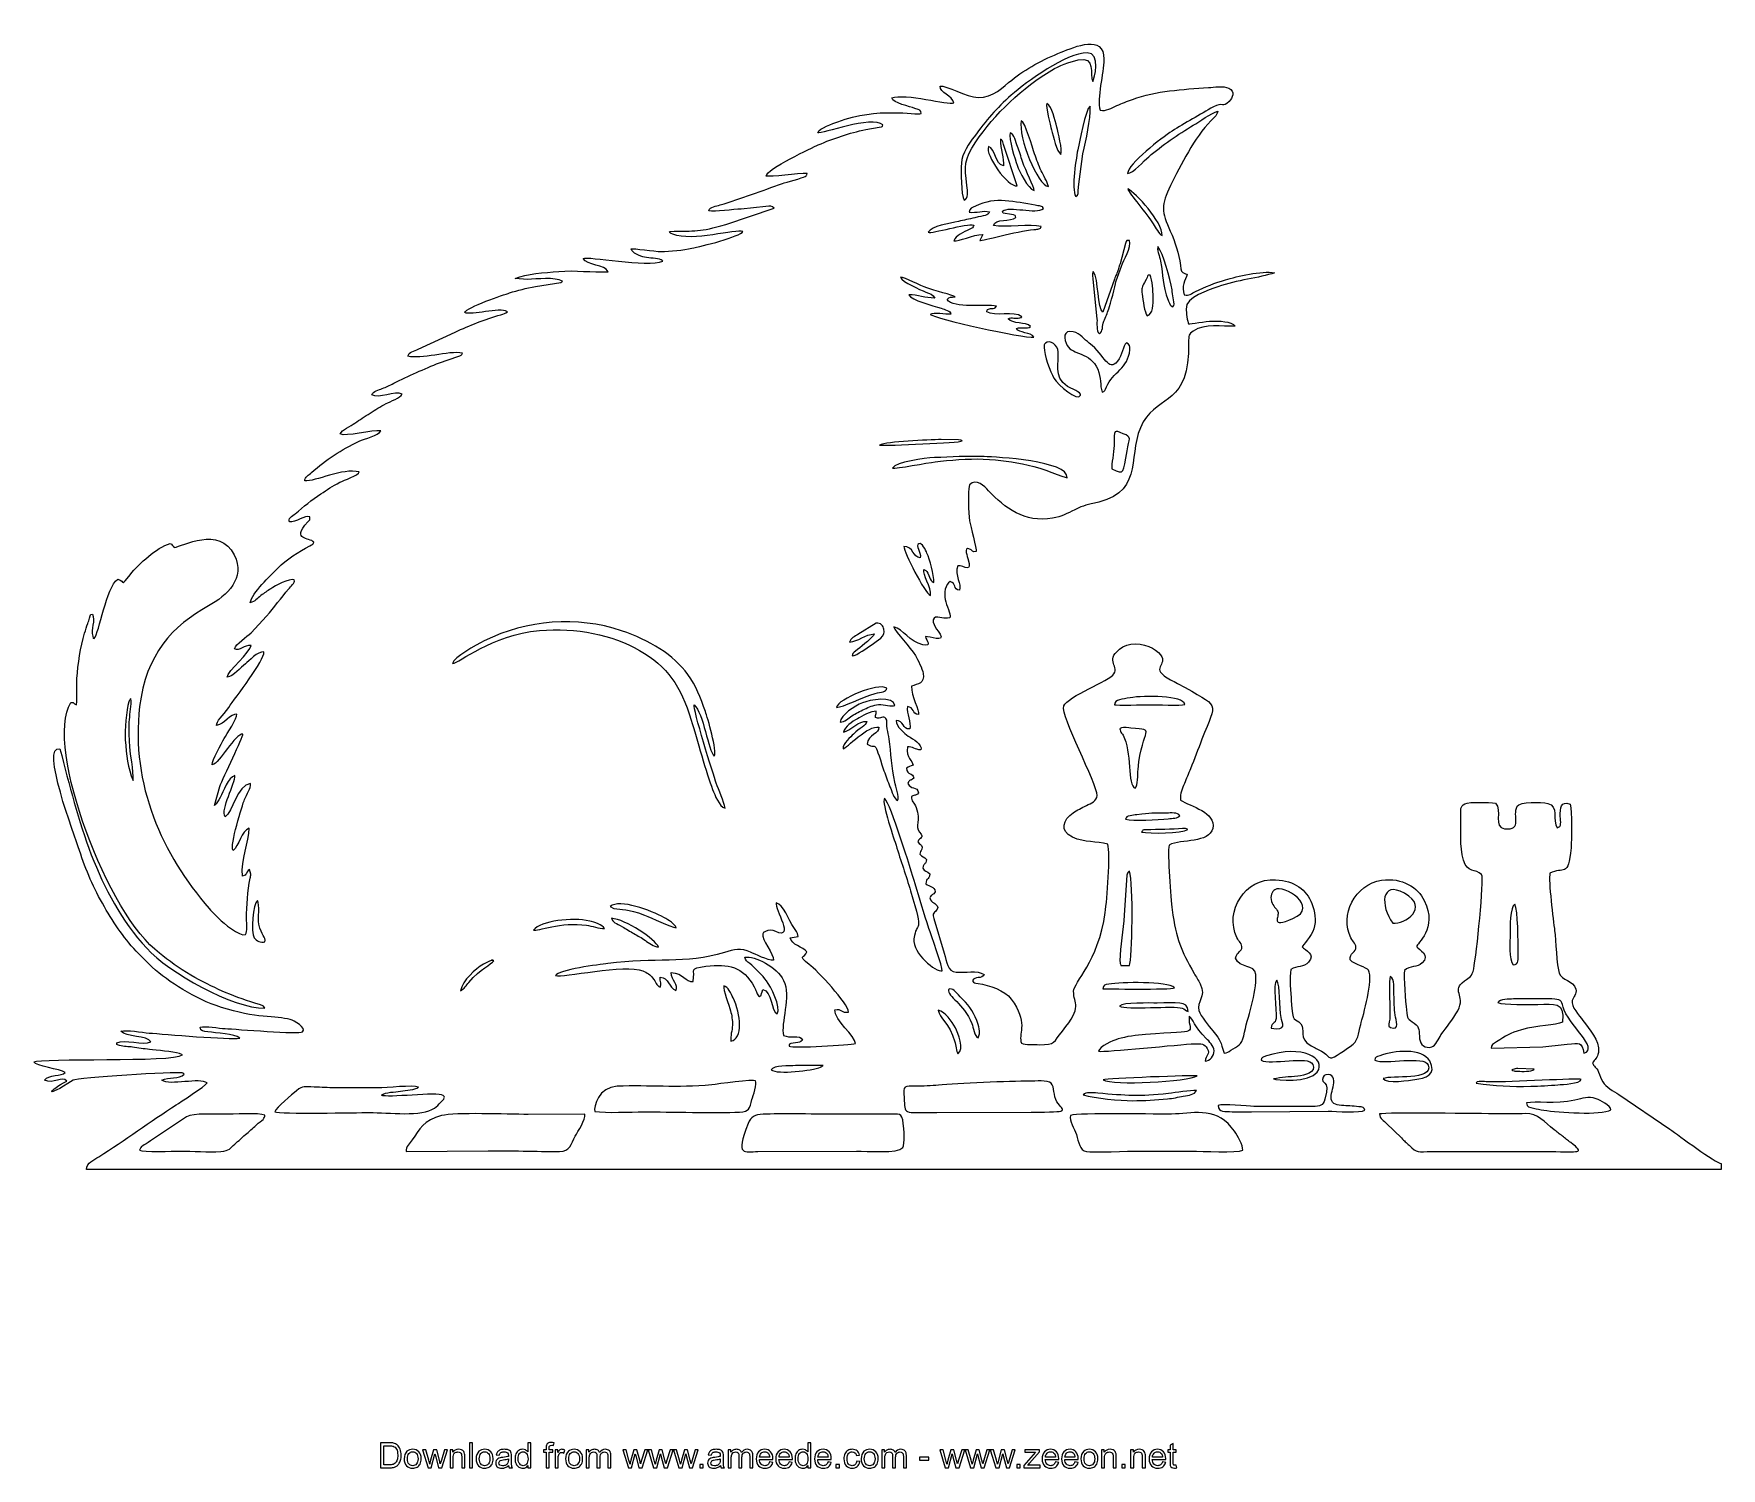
# Model space of a CAD drawing. Header units: millimetres. Extents: x -175 to 234, y -149 to 198.
import ezdxf

# ---------------------------------------------------------------- set-up
doc = ezdxf.new("R2010")
doc.units = ezdxf.units.MM
doc.header["$MEASUREMENT"] = 0
doc.layers.add('Layer 1', color=7, linetype='Continuous')

msp = doc.modelspace()

# ---------------------------------------------------------------- linework, layer by layer
at = {"layer": 'Layer 1'}
for points, knots in [([(-168.4604, 25.3659), (-173.3002, 26.576), (-164.9697, 4.3918), (-163.7542, 0.7787), (-163.7542, 0.7787), (-162.1433, -4.0098), (-160.3847, -8.3175), (-157.7269, -12.8245), (-157.7269, -12.8245), (-155.1989, -17.1112), (-152.7549, -20.7932), (-149.4202, -24.1697), (-149.4202, -24.1697), (-149.4202, -24.1697), (-146.1415, -27.4446), (-146.1415, -27.4446), (-146.1415, -27.4446), (-142.0118, -31.107), (-136.0127, -35.0208), (-129.4074, -37.1632), (-129.4074, -37.1632), (-121.0804, -39.8638), (-116.3048, -39.1616), (-112.7214, -40.1032), (-112.7214, -40.1032), (-111.9047, -40.3178), (-108.6542, -42.0896), (-109.7742, -43.1061), (-109.7742, -43.1061), (-110.4064, -43.68), (-125.7682, -42.4313), (-128.4895, -42.287), (-128.4895, -42.287), (-129.9853, -42.2077), (-133.2787, -41.6433), (-134.5672, -41.9555), (-134.5672, -41.9555), (-134.5164, -43.0152), (-133.7492, -42.9576), (-132.6805, -43.0995), (-132.6805, -43.0995), (-130.6962, -43.3629), (-126.1599, -43.5306), (-124.9625, -44.5961), (-124.9625, -44.5961), (-127.3079, -45.0574), (-143.24, -43.6247), (-146.8835, -43.3618), (-146.8835, -43.3618), (-148.7002, -43.2306), (-152.2446, -42.5385), (-153.7224, -42.8874), (-153.7224, -42.8874), (-152.6148, -44.5169), (-147.2757, -43.875), (-146.453, -45.5127), (-146.453, -45.5127), (-148.2247, -46.4485), (-152.9996, -44.7109), (-154.6924, -45.724), (-154.6924, -45.724), (-154.5464, -46.3729), (-155.0696, -46.0359), (-154.0656, -46.3832), (-154.0656, -46.3832), (-153.0613, -46.7306), (-151.8874, -46.6416), (-150.8991, -46.7933), (-150.8991, -46.7933), (-149.5532, -46.9999), (-148.1473, -47.1951), (-146.824, -47.3519), (-146.824, -47.3519), (-144.9638, -47.5724), (-141.328, -47.825), (-139.534, -48.3118), (-139.534, -48.3118), (-139.534, -48.3118), (-138.819, -48.6818), (-138.819, -48.6818), (-138.819, -48.6818), (-141.122, -50.4575), (-173.2352, -49.3532), (-174.8126, -50.3721), (-174.8126, -50.3721), (-174.2748, -51.2954), (-168.4665, -52.1056), (-167.2146, -52.9074), (-167.2146, -52.9074), (-168.0436, -53.9096), (-171.1824, -53.3063), (-172.2474, -54.7833), (-172.2474, -54.7833), (-170.0153, -55.8534), (-167.9087, -53.5698), (-166.7865, -55.0263), (-166.7865, -55.0263), (-171.3278, -57.2272), (-172.5231, -59.5374), (-165.2907, -54.7806), (-165.2907, -54.7806), (-164.4442, -54.2011), (-140.3524, -52.631), (-138.9293, -53.018), (-138.9293, -53.018), (-138.1739, -53.2236), (-138.6309, -53.106), (-138.3841, -53.33), (-138.3841, -53.33), (-139.6565, -54.5449), (-142.1623, -53.9556), (-143.8149, -54.8089), (-143.8149, -54.8089), (-141.7176, -56.189), (-134.6869, -54.078), (-132.8481, -55.4428), (-132.8481, -55.4428), (-133.1998, -56.1603), (-139.5786, -60.2556), (-140.325, -60.7337), (-140.325, -60.7337), (-146.5853, -64.7436), (-152.816, -69.3045), (-159.0337, -73.2988), (-159.0337, -73.2988), (-160.2614, -74.0874), (-161.9451, -74.6784), (-162.0774, -76.3594), (-162.0774, -76.3594), (-162.0774, -76.3594), (233.5583, -76.3594), (233.5583, -76.3594), (233.5583, -76.3594), (233.5583, -76.3594), (233.5583, -74.9227), (233.5583, -74.9227), (233.5583, -74.9227), (232.1478, -74.7989), (223.3277, -68.1988), (221.137, -66.5943), (221.137, -66.5943), (221.137, -66.5943), (208.7843, -58.2342), (208.7843, -58.2342), (208.7843, -58.2342), (207.5084, -57.443), (205.6263, -56.3678), (204.8729, -55.1845), (204.8729, -55.1845), (204.3879, -54.4228), (204.2432, -53.6125), (203.8729, -52.7983), (203.8729, -52.7983), (203.3016, -51.5424), (202.712, -51.5984), (202.396, -50.5833), (202.396, -50.5833), (202.9455, -49.6379), (203.6387, -49.4661), (203.8162, -48.0515), (203.8162, -48.0515), (204.2066, -44.9411), (201.6084, -42.5524), (200.0733, -40.3147), (200.0733, -40.3147), (199.3054, -39.1953), (197.0442, -36.9026), (197.5089, -35.4916), (197.5089, -35.4916), (197.787, -34.6472), (198.6901, -33.9311), (198.3494, -32.7641), (198.3494, -32.7641), (197.7113, -30.5791), (194.9844, -30.6694), (194.3535, -28.899), (194.3535, -28.899), (193.7241, -27.1328), (193.5025, -20.8129), (193.2323, -18.6017), (193.2323, -18.6017), (192.9307, -16.1338), (191.6631, -6.41), (192.1018, -4.7014), (192.1018, -4.7014), (195.2747, -3.0278), (196.5988, -5.9875), (197.209, 1.4024), (197.209, 1.4024), (197.3785, 3.4547), (197.4619, 10.3211), (196.9837, 11.98), (196.9837, 11.98), (194.6893, 12.8921), (194.5658, 11.0465), (194.6151, 8.9978), (194.6151, 8.9978), (194.6463, 7.6967), (195.0525, 6.4953), (193.8117, 6.2705), (193.8117, 6.2705), (192.6989, 8.1301), (194.2659, 11.5814), (191.5655, 12.1923), (191.5655, 12.1923), (190.0605, 12.5327), (184.7572, 12.6452), (184.1543, 11.4853), (184.1543, 11.4853), (182.9632, 9.1934), (185.5881, 5.6107), (181.1346, 6.0402), (181.1346, 6.0402), (178.2226, 6.3211), (180.666, 10.4845), (178.9581, 12.2756), (178.9581, 12.2756), (177.2431, 12.3616), (172.7003, 12.6806), (171.5015, 12.0649), (171.5015, 12.0649), (170.3087, 11.4522), (170.5002, 10.6496), (170.5391, 9.2044), (170.5391, 9.2044), (170.6302, 5.8122), (170.1872, 1.8696), (171.1833, -1.5828), (171.1833, -1.5828), (172.0827, -4.7002), (174.1222, -3.6234), (175.5732, -4.9998), (175.5732, -4.9998), (176.2191, -6.1745), (174.35, -24.3796), (173.6515, -27.8483), (173.6515, -27.8483), (173.283, -29.678), (172.6519, -29.9039), (171.4435, -30.7504), (171.4435, -30.7504), (167.9862, -33.1724), (171.8804, -34.0588), (169.7894, -37.9637), (169.7894, -37.9637), (168.6685, -40.0567), (167.0263, -41.905), (165.7231, -43.8331), (165.7231, -43.8331), (165.1366, -44.7006), (164.4545, -46.43), (163.5069, -46.7159), (163.5069, -46.7159), (161.8672, -47.2109), (160.7228, -46.1378), (160.5625, -44.7926), (160.5625, -44.7926), (160.3261, -42.8086), (160.6876, -41.9735), (159.2569, -40.9817), (159.2569, -40.9817), (157.6884, -39.8944), (157.6333, -40.1719), (157.3692, -37.7794), (157.3692, -37.7794), (157.1799, -36.0659), (156.6627, -29.6152), (156.9018, -28.2257), (156.9018, -28.2257), (158.1338, -27.0417), (160.0345, -27.5331), (161.1955, -26.4186), (161.1955, -26.4186), (163.1963, -24.4981), (160.3743, -23.2007), (159.8888, -22.4832), (159.8888, -22.4832), (159.7105, -21.7128), (165.1003, -18.1911), (161.6838, -11.308), (161.6838, -11.308), (160.1415, -8.2008), (156.3713, -5.6675), (151.3628, -6.4144), (151.3628, -6.4144), (144.9351, -7.373), (141.1013, -14.9018), (143.9335, -20.3682), (143.9335, -20.3682), (144.4135, -21.2945), (145.4162, -21.9911), (145.1045, -22.9961), (145.1045, -22.9961), (144.7654, -24.0897), (143.7667, -23.7778), (143.7385, -25.6892), (143.7385, -25.6892), (144.9325, -26.8822), (147.7406, -27.463), (148.2108, -28.1886), (148.2108, -28.1886), (149.386, -30.4022), (146.9327, -39.0997), (146.3054, -41.2954), (146.3054, -41.2954), (145.6488, -43.5937), (145.8512, -45.2589), (143.7867, -46.6265), (143.7867, -46.6265), (143.0187, -47.1352), (139.7213, -49.5925), (138.9663, -49.3978), (138.9663, -49.3978), (138.5948, -49.3021), (137.7865, -48.2533), (136.8498, -47.7482), (136.8498, -47.7482), (135.945, -47.2604), (135.1729, -46.9858), (134.3142, -46.4821), (134.3142, -46.4821), (131.0045, -44.5406), (133.0153, -42.5266), (131.8412, -41.1339), (131.8412, -41.1339), (130.4375, -39.4686), (129.7567, -41.3844), (129.4931, -35.5797), (129.4931, -35.5797), (129.4078, -33.7003), (129.0048, -29.7875), (129.4138, -28.0152), (129.4138, -28.0152), (130.8272, -27.0357), (132.4936, -27.5553), (133.712, -26.1986), (133.712, -26.1986), (135.5098, -24.1968), (132.7823, -23.4725), (132.18, -22.4832), (132.18, -22.4832), (132.1451, -22.2646), (134.4574, -19.8741), (134.974, -18.1701), (134.974, -18.1701), (135.5817, -16.1658), (135.1861, -13.8518), (134.5026, -12.0595), (134.5026, -12.0595), (133.2087, -8.6665), (130.2908, -6.5711), (125.7169, -6.2783), (125.7169, -6.2783), (118.3102, -5.8042), (113.2832, -13.9143), (116.3523, -20.257), (116.3523, -20.257), (116.8755, -21.3381), (117.6084, -21.6171), (117.572, -22.9058), (117.572, -22.9058), (116.9678, -23.9515), (116.4121, -23.8245), (115.9881, -25.2299), (115.9881, -25.2299), (117.0252, -27.9318), (120.6712, -26.5802), (120.8907, -29.2473), (120.8907, -29.2473), (121.2755, -33.9211), (118.8544, -39.51), (118.0063, -44.0506), (118.0063, -44.0506), (117.5858, -46.3011), (116.4892, -46.5106), (114.8986, -47.5327), (114.8986, -47.5327), (114.2792, -47.9306), (114.1052, -48.2047), (113.2369, -48.2783), (113.2369, -48.2783), (112.2404, -45.3186), (112.6456, -45.44), (110.5148, -42.7995), (110.5148, -42.7995), (109.5971, -41.6623), (107.5951, -39.3269), (107.1405, -37.9118), (107.1405, -37.9118), (106.4497, -35.7615), (109.1019, -34.7678), (107.4636, -31.4692), (107.4636, -31.4692), (107.0134, -30.5628), (106.4478, -29.7831), (105.9854, -28.9487), (105.9854, -28.9487), (102.7805, -23.1652), (101.6977, -20.8933), (100.6793, -13.5345), (100.6793, -13.5345), (100.3133, -10.8901), (99.4734, 0.0345), (99.952, 2.1142), (99.952, 2.1142), (102.9071, 3.5778), (109.6492, 2.4936), (110.4832, 6.1379), (110.4832, 6.1379), (111.3835, 10.0716), (105.1189, 11.386), (102.7186, 12.9845), (102.7186, 12.9845), (102.4627, 14.6237), (103.1654, 15.7884), (103.651, 16.9733), (103.651, 16.9733), (104.1219, 18.1225), (104.6044, 19.3577), (105.1075, 20.5722), (105.1075, 20.5722), (106.0952, 22.9568), (106.9312, 25.2498), (107.8858, 27.7016), (107.8858, 27.7016), (111.5757, 37.179), (112.4935, 35.2487), (101.9778, 41.2103), (101.9778, 41.2103), (100.9305, 41.8039), (99.6765, 42.3377), (98.7415, 43.0479), (98.7415, 43.0479), (95.5025, 45.5078), (100.8485, 45.9416), (96.6882, 49.2293), (96.6882, 49.2293), (94.9167, 50.6291), (91.0522, 51.5115), (88.7386, 50.0288), (88.7386, 50.0288), (83.9892, 46.9852), (87.9162, 45.6119), (86.5868, 43.5054), (86.5868, 43.5054), (85.5329, 41.8357), (75.3992, 38.0844), (74.4455, 35.7498), (74.4455, 35.7498), (73.5168, 33.4765), (82.5937, 16.9124), (82.5035, 14.0649), (82.5035, 14.0649), (82.4603, 12.701), (81.0365, 12.2253), (79.9534, 11.6841), (79.9534, 11.6841), (78.7052, 11.0602), (77.7079, 10.5837), (76.6845, 9.8878), (76.6845, 9.8878), (74.3844, 8.3236), (73.2374, 5.565), (76.6021, 3.996), (76.6021, 3.996), (79.6161, 2.5903), (82.2556, 3.1118), (85.0773, 2.3016), (85.0773, 2.3016), (85.8042, 0.1185), (84.9065, -11.2539), (84.4907, -14.173), (84.4907, -14.173), (82.7579, -26.3376), (76.8846, -30.9697), (76.8407, -33.273), (76.8407, -33.273), (76.7809, -36.4046), (79.1636, -36.8092), (74.1148, -42.8963), (74.1148, -42.8963), (71.889, -45.5797), (72.4944, -46.2836), (68.4884, -46.1855), (68.4884, -46.1855), (67.2266, -46.1546), (65.1794, -46.2758), (64.2285, -45.7883), (64.2285, -45.7883), (64.2285, -45.7883), (64.0858, -45.4482), (64.0858, -45.4482), (64.0858, -45.4482), (63.609, -43.1751), (65.8487, -40.6894), (61.7399, -35.1463), (61.7399, -35.1463), (60.1375, -32.9846), (56.4016, -31.8315), (53.7103, -31.3717), (53.7103, -31.3717), (52.7728, -31.2115), (52.7634, -31.3122), (52.3557, -30.7231), (52.3557, -30.7231), (52.8683, -29.5391), (54.6663, -30.4048), (55.1649, -29.1881), (55.1649, -29.1881), (53.5163, -28.1248), (50.5911, -28.8057), (48.3933, -28.6488), (48.3933, -28.6488), (46.2595, -28.4964), (46.1114, -26.0724), (45.533, -24.0447), (45.533, -24.0447), (45.533, -24.0447), (42.9712, -15.6294), (42.9712, -15.6294), (42.9712, -15.6294), (42.503, -13.8192), (43.5958, -14.3706), (43.9945, -12.9757), (43.9945, -12.9757), (43.4657, -11.6698), (42.4466, -12.1505), (42.0385, -10.6516), (42.0385, -10.6516), (42.4909, -9.6312), (42.838, -10.1133), (43.3537, -9.1726), (43.3537, -9.1726), (43.1338, -7.8638), (41.9895, -7.9436), (41.0763, -7.2783), (41.0763, -7.2783), (41.0795, -5.6677), (41.8575, -6.5804), (42.0591, -4.8929), (42.0591, -4.8929), (41.2709, -4.1859), (40.8268, -4.2734), (40.3265, -3.4681), (40.3265, -3.4681), (40.6088, -2.0044), (41.14, -2.7742), (41.214, -1.3553), (41.214, -1.3553), (40.6297, -0.7153), (40.2362, -0.7611), (39.6367, -0.0877), (39.6367, -0.0877), (39.6739, 1.0371), (40.2443, 0.6193), (40.1445, 1.5739), (40.1445, 1.5739), (40.0573, 2.4079), (39.5951, 2.182), (39.0934, 2.8703), (39.0934, 2.8703), (39.4663, 4.0473), (40.8258, 3.6791), (39.5555, 5.2031), (39.5555, 5.2031), (38.3158, 6.6903), (39.9624, 7.9777), (38.7407, 11.1999), (38.7407, 11.1999), (38.2847, 12.4029), (37.4598, 12.7175), (37.6252, 13.8568), (37.6252, 13.8568), (38.5824, 14.4503), (38.5778, 13.848), (39.2983, 14.7019), (39.2983, 14.7019), (39.0157, 16.4895), (37.2777, 15.4165), (36.7484, 17.026), (36.7484, 17.026), (37.1143, 18.1147), (37.3245, 17.4864), (38.16, 18.2936), (38.16, 18.2936), (37.9327, 19.8031), (36.5301, 18.8256), (36.3714, 20.6705), (36.3714, 20.6705), (36.9706, 21.1096), (37.2805, 21.0551), (37.9675, 21.4628), (37.9675, 21.4628), (37.9278, 22.4832), (36.2173, 23.1595), (36.629, 25.8395), (36.629, 25.8395), (37.8663, 26.0366), (38.4003, 25.1395), (39.8925, 25.1392), (39.8925, 25.1392), (40.2612, 26.5114), (37.9435, 27.7502), (36.8092, 28.4646), (36.8092, 28.4646), (35.8735, 29.0539), (33.8788, 30.836), (33.8591, 32.2101), (33.8591, 32.2101), (35.8194, 32.2945), (35.36, 30.1121), (37.1638, 30.1887), (37.1638, 30.1887), (37.5399, 31.737), (36.4322, 33.9668), (36.5944, 35.6135), (36.5944, 35.6135), (38.3659, 35.4755), (37.6555, 33.7728), (39.3214, 33.6869), (39.3214, 33.6869), (39.6271, 34.5303), (37.4472, 38.2551), (37.619, 40.5076), (37.619, 40.5076), (39.1399, 41.1971), (40.841, 41.0128), (40.426, 43.6294), (40.426, 43.6294), (40.2415, 44.7928), (39.1393, 46.8568), (38.5346, 47.9423), (38.5346, 47.9423), (37.4099, 49.9614), (33.6971, 53.4981), (33.3201, 54.92), (33.3201, 54.92), (35.5955, 54.3298), (37.1545, 51.2439), (40.3239, 50.568), (40.3239, 50.568), (42.7946, 50.0411), (41.1063, 51.6147), (40.9734, 52.5423), (40.9734, 52.5423), (41.9861, 52.6039), (45.7233, 51.0988), (44.5592, 53.0787), (44.5592, 53.0787), (44.1742, 53.7335), (42.1724, 55.9386), (43.0738, 56.9945), (43.0738, 56.9945), (43.4233, 57.4038), (44.4128, 57.1852), (44.912, 57.0964), (44.912, 57.0964), (45.7501, 56.9473), (46.0024, 56.8697), (46.8444, 57.069), (46.8444, 57.069), (47.223, 58.1331), (46.0394, 59.9694), (45.7292, 61.5179), (45.7292, 61.5179), (45.4625, 62.8491), (45.7263, 65.2748), (46.9302, 65.8577), (46.9302, 65.8577), (48.535, 65.409), (47.586, 63.9509), (49.2423, 63.7277), (49.2423, 63.7277), (49.7393, 65.223), (48.0299, 67.306), (48.7731, 69.6815), (48.7731, 69.6815), (50.4549, 69.8327), (52.4046, 67.572), (51.2344, 71.418), (51.2344, 71.418), (50.8806, 72.5808), (50.2619, 74.6253), (52.0439, 73.4908), (52.0439, 73.4908), (52.7365, 73.0497), (52.2413, 73.0337), (53.2261, 73.0922), (53.2261, 73.0922), (53.3733, 73.761), (51.8697, 79.2222), (51.6625, 80.519), (51.6625, 80.519), (51.3465, 82.4974), (51.1763, 87.3419), (51.6659, 89.2249), (51.6659, 89.2249), (53.3384, 90.9489), (55.1883, 88.8906), (56.2236, 87.8057), (56.2236, 87.8057), (60.1814, 83.6587), (64.888, 79.9678), (71.7342, 81.1835), (71.7342, 81.1835), (73.9987, 81.5855), (75.2617, 82.287), (77.0977, 83.2044), (77.0977, 83.2044), (79.4447, 84.3772), (79.9993, 84.3157), (82.9122, 85.0636), (82.9122, 85.0636), (94.2702, 87.9798), (89.5158, 97.2155), (93.6848, 104.445), (93.6848, 104.445), (97.5794, 111.1988), (104.7884, 108.2847), (104.6712, 123.7289), (104.6712, 123.7289), (104.6592, 125.3059), (104.748, 125.7729), (105.7293, 126.4218), (105.7293, 126.4218), (108.667, 128.3644), (112.6678, 127.4994), (115.9464, 127.6216), (115.9464, 127.6216), (115.0785, 128.8583), (111.8596, 128.8538), (110.3411, 128.8687), (110.3411, 128.8687), (108.9382, 128.8824), (105.0004, 128.0587), (104.6509, 128.1588), (104.6509, 128.1588), (104.3527, 128.696), (104.0908, 131.0297), (104.0512, 131.7722), (104.0512, 131.7722), (103.8908, 134.7871), (109.5672, 136.3192), (111.7308, 137.1294), (111.7308, 137.1294), (116.2719, 138.8299), (121.7652, 139.2217), (125.4783, 140.555), (125.4783, 140.555), (122.3196, 141.0956), (116.2872, 139.6642), (113.5974, 138.8426), (113.5974, 138.8426), (111.0494, 138.0642), (108.6669, 137.1569), (106.3066, 136.0096), (106.3066, 136.0096), (105.3689, 135.5538), (104.8059, 134.8934), (103.6242, 135.1681), (103.6242, 135.1681), (102.8413, 137.3606), (103.8671, 138.646), (104.3009, 140.2017), (104.3009, 140.2017), (104.3009, 140.2017), (103.9331, 140.3013), (103.9331, 140.3013), (103.9331, 140.3013), (102.7569, 140.6498), (102.8634, 140.964), (102.6742, 142.3056), (102.6742, 142.3056), (102.2647, 145.2095), (101.4559, 147.9347), (100.2308, 150.5961), (100.2308, 150.5961), (98.0746, 155.2799), (97.958, 156.9045), (100.2925, 161.6498), (100.2925, 161.6498), (102.6849, 166.5125), (106.1461, 173.3408), (110.0163, 177.2884), (110.0163, 177.2884), (110.7991, 178.0868), (111.3511, 178.3701), (111.7291, 179.5927), (111.7291, 179.5927), (110.0795, 179.2038), (107.2854, 177.0637), (105.8022, 176.2067), (105.8022, 176.2067), (102.1201, 174.0793), (98.2164, 171.2868), (95.0129, 168.6201), (95.0129, 168.6201), (93.9217, 167.7118), (91.1665, 164.5238), (89.9, 164.5507), (89.9, 164.5507), (89.9155, 166.9181), (98.2136, 173.1689), (100.6812, 174.7902), (100.6812, 174.7902), (103.6573, 176.7456), (107.4851, 178.7968), (110.648, 180.669), (110.648, 180.669), (112.8902, 181.9963), (112.936, 180.2908), (114.4514, 181.9403), (114.4514, 181.9403), (115.2717, 182.8333), (116.002, 184.4212), (114.3799, 185.2036), (114.3799, 185.2036), (113.092, 185.8249), (110.7856, 185.4467), (109.46, 185.3457), (109.46, 185.3457), (103.2023, 184.8689), (96.8097, 184.606), (91.065, 182.4802), (91.065, 182.4802), (89.78, 182.0046), (88.55, 181.5198), (87.2919, 180.9902), (87.2919, 180.9902), (86.0489, 180.4669), (84.6608, 179.4892), (83.2718, 179.9081), (83.2718, 179.9081), (82.3361, 182.6666), (84.1546, 188.7896), (84.1673, 192.1805), (84.1673, 192.1805), (84.1903, 198.3537), (77.2313, 195.2143), (73.7878, 193.8671), (73.7878, 193.8671), (69.5217, 192.1982), (65.2179, 189.86), (61.872, 187.168), (61.872, 187.168), (59.9092, 185.5888), (57.3018, 182.8265), (53.711, 182.935), (53.711, 182.935), (50.9219, 183.0193), (45.9656, 185.9538), (44.5135, 185.716), (44.5135, 185.716), (44.3267, 184.0242), (47.6336, 183.413), (47.8186, 181.6124), (47.8186, 181.6124), (46.5934, 181.0059), (36.0575, 184.0661), (32.804, 182.8479), (32.804, 182.8479), (33.0603, 181.6372), (37.2357, 180.7271), (38.4323, 180.3129), (38.4323, 180.3129), (39.7208, 179.8669), (39.8437, 179.8922), (39.9453, 179.077), (39.9453, 179.077), (38.5628, 178.5627), (29.3339, 180.7621), (19.7663, 177.0494), (19.7663, 177.0494), (18.6453, 176.6144), (15.2806, 175.5188), (14.9035, 174.4289), (14.9035, 174.4289), (15.8075, 174.0011), (27.9529, 178.6101), (30.6806, 176.3304), (30.6806, 176.3304), (30.3762, 175.754), (30.8736, 176.0002), (29.7571, 175.7285), (29.7571, 175.7285), (29.7571, 175.7285), (26.5279, 175.1632), (26.5279, 175.1632), (26.5279, 175.1632), (22.5888, 174.3629), (18.743, 173.0554), (15.0354, 171.4749), (15.0354, 171.4749), (13.6834, 170.8985), (2.5207, 165.5865), (2.4106, 163.9449), (2.4106, 163.9449), (3.4831, 163.5859), (10.2329, 164.6615), (12.3425, 164.523), (12.3425, 164.523), (12.16, 164.0188), (12.2988, 164.1612), (11.8515, 163.8648), (11.8515, 163.8648), (11.2437, 163.462), (7.2377, 162.4399), (6.3648, 162.1353), (6.3648, 162.1353), (1.3699, 160.3923), (-3.5598, 158.4585), (-8.6846, 156.9568), (-8.6846, 156.9568), (-9.718, 156.654), (-11.062, 156.5409), (-11.4652, 155.5541), (-11.4652, 155.5541), (-9.9508, 155.1773), (-5.5447, 155.8902), (-3.5875, 155.9516), (-3.5875, 155.9516), (-3.5875, 155.9516), (2.3314, 156.5557), (2.3314, 156.5557), (2.3314, 156.5557), (3.5127, 156.6763), (3.758, 156.7525), (4.3557, 156.1484), (4.3557, 156.1484), (4.3557, 156.1484), (-7.3441, 152.2111), (-7.3441, 152.2111), (-7.3441, 152.2111), (-13.8705, 150.3578), (-14.4541, 150.6834), (-20.9885, 150.5569), (-20.9885, 150.5569), (-20.7108, 150.0305), (-20.8336, 150.1375), (-20.153, 149.8623), (-20.153, 149.8623), (-15.4783, 147.9718), (-4.7365, 151.1734), (-3.2174, 150.5544), (-3.2174, 150.5544), (-3.7207, 149.2751), (-13.3621, 146.9105), (-15.56, 146.4576), (-15.56, 146.4576), (-17.6431, 146.0284), (-20.7399, 145.6898), (-23.0286, 145.69), (-23.0286, 145.69), (-24.4976, 145.6902), (-29.8097, 146.4808), (-30.2363, 146.3288), (-30.2363, 146.3288), (-30.0212, 145.2797), (-28.0762, 144.5934), (-26.9728, 144.3022), (-26.9728, 144.3022), (-25.7853, 143.9889), (-24.0292, 144.1563), (-22.9491, 143.6309), (-22.9491, 143.6309), (-22.5026, 143.4137), (-22.8236, 143.6018), (-22.5633, 143.3099), (-22.5633, 143.3099), (-26.378, 141.79), (-40.9084, 144.6012), (-41.8223, 144.0047), (-41.8223, 144.0047), (-40.9505, 142.1483), (-36.6187, 142.6788), (-35.8238, 140.7861), (-35.8238, 140.7861), (-39.7217, 140.5886), (-43.7086, 141.2079), (-47.7803, 140.8611), (-47.7803, 140.8611), (-51.3488, 140.5573), (-55.4122, 140.3806), (-58.3499, 139.1805), (-58.3499, 139.1805), (-58.3499, 139.1805), (-55.3665, 138.918), (-55.3665, 138.918), (-55.3665, 138.918), (-52.942, 138.9962), (-48.8286, 139.5494), (-46.8257, 138.5115), (-46.8257, 138.5115), (-47.0249, 138.3059), (-46.8495, 138.4068), (-47.2341, 138.2214), (-47.2341, 138.2214), (-47.2341, 138.2214), (-53.3953, 137.1941), (-53.3953, 137.1941), (-53.3953, 137.1941), (-55.6555, 136.7938), (-57.7242, 136.3053), (-59.6779, 135.6706), (-59.6779, 135.6706), (-60.9755, 135.2491), (-70.0501, 132.2638), (-70.519, 130.9167), (-70.519, 130.9167), (-68.8482, 130.1197), (-62.156, 132.2602), (-60.1922, 131.1167), (-60.1922, 131.1167), (-60.674, 130.6007), (-60.993, 130.6407), (-61.8189, 130.396), (-61.8189, 130.396), (-65.6183, 129.2701), (-69.3231, 127.8147), (-72.862, 126.1964), (-72.862, 126.1964), (-72.862, 126.1964), (-81.7602, 122.0183), (-81.7602, 122.0183), (-81.7602, 122.0183), (-82.6561, 121.5961), (-84.1176, 121.4021), (-84.2621, 120.3697), (-84.2621, 120.3697), (-81.1019, 119.4932), (-74.4494, 121.7245), (-71.0687, 121.1242), (-71.0687, 121.1242), (-71.2031, 120.496), (-71.3363, 120.5652), (-72.2011, 120.2662), (-72.2011, 120.2662), (-72.2011, 120.2662), (-76.6209, 118.7555), (-76.6209, 118.7555), (-76.6209, 118.7555), (-80.2862, 117.2868), (-84.1863, 115.5908), (-87.6987, 113.8039), (-87.6987, 113.8039), (-88.7541, 113.2671), (-89.4797, 112.9477), (-90.4606, 112.518), (-90.4606, 112.518), (-91.287, 112.156), (-92.7187, 111.9542), (-92.9846, 111.0452), (-92.9846, 111.0452), (-91.4469, 109.9013), (-87.3098, 112.1283), (-85.6779, 111.1815), (-85.6779, 111.1815), (-85.9778, 110.2842), (-88.5726, 109.4087), (-89.554, 108.8846), (-89.554, 108.8846), (-90.9866, 108.1196), (-92.15, 107.4016), (-93.3957, 106.6058), (-93.3957, 106.6058), (-94.7122, 105.7647), (-95.9463, 104.9863), (-97.0943, 104.1624), (-97.0943, 104.1624), (-98.0318, 103.4896), (-100.2993, 102.5152), (-100.6399, 101.5376), (-100.6399, 101.5376), (-99.3914, 100.7745), (-92.8675, 102.6076), (-90.7795, 102.2838), (-90.7795, 102.2838), (-91.3648, 101.1795), (-94.7498, 100.383), (-96.0651, 99.7717), (-96.0651, 99.7717), (-100.3338, 97.788), (-104.1247, 95.3154), (-107.5661, 92.2343), (-107.5661, 92.2343), (-108.2883, 91.5877), (-109.2443, 91.1463), (-109.2262, 90.1821), (-109.2262, 90.1821), (-106.7179, 89.9899), (-100.0663, 93.3692), (-96.0379, 92.3642), (-96.0379, 92.3642), (-96.2638, 91.5168), (-99.7081, 90.3735), (-100.7477, 89.8465), (-100.7477, 89.8465), (-102.6284, 88.893), (-103.7781, 88.0795), (-105.3286, 87.0461), (-105.3286, 87.0461), (-107.5554, 85.562), (-109.4852, 83.9746), (-111.5381, 82.2635), (-111.5381, 82.2635), (-111.8455, 82.0072), (-112.4068, 81.6274), (-112.6244, 81.4352), (-112.6244, 81.4352), (-113.2303, 80.9002), (-112.9742, 80.4675), (-112.9736, 80.4898), (-112.9736, 80.4898), (-112.9729, 80.5215), (-112.9507, 80.3741), (-112.9278, 80.3202), (-112.9278, 80.3202), (-111.3733, 79.991), (-109.2593, 82.0219), (-107.9743, 81.4661), (-107.9743, 81.4661), (-107.9715, 80.5183), (-107.9072, 80.9651), (-108.5047, 80.286), (-108.5047, 80.286), (-112.6338, 75.594), (-108.1147, 76.6702), (-106.9981, 75.339), (-106.9981, 75.339), (-107.2776, 74.7366), (-107.2831, 74.8583), (-107.9975, 74.4929), (-107.9975, 74.4929), (-110.6538, 73.1343), (-113.7273, 71.1507), (-115.7162, 69.1123), (-115.7162, 69.1123), (-117.6234, 67.1576), (-121.9078, 63.2002), (-122.4449, 60.7049), (-122.4449, 60.7049), (-121.2064, 60.9741), (-120.7915, 61.7435), (-119.8379, 62.455), (-119.8379, 62.455), (-118.9834, 63.0927), (-118.3696, 63.5164), (-117.4727, 64.1119), (-117.4727, 64.1119), (-116.4921, 64.7631), (-112.8433, 66.7193), (-111.8034, 66.2584), (-111.8034, 66.2584), (-111.4858, 65.5162), (-112.6711, 64.6452), (-113.1768, 64.0408), (-113.1768, 64.0408), (-114.9415, 61.9311), (-116.6032, 59.549), (-118.4782, 57.5062), (-118.4782, 57.5062), (-118.4782, 57.5062), (-122.2196, 53.4302), (-122.2196, 53.4302), (-122.2196, 53.4302), (-123.1849, 52.5372), (-125.9623, 50.7144), (-126.2386, 49.5629), (-126.2386, 49.5629), (-124.9355, 48.8636), (-123.9815, 50.5653), (-122.181, 50.3871), (-122.181, 50.3871), (-122.3737, 48.7863), (-127.9159, 44.2479), (-127.9929, 42.6828), (-127.9929, 42.6828), (-126.5409, 42.8543), (-124.696, 45.1056), (-123.591, 45.9296), (-123.591, 45.9296), (-122.806, 46.5149), (-120.5489, 49.0575), (-119.1061, 48.8186), (-119.1061, 48.8186), (-118.9054, 46.8439), (-125.948, 37.8166), (-127.6316, 35.3868), (-127.6316, 35.3868), (-129.1183, 33.2413), (-130.7101, 32.0505), (-130.5567, 31.0619), (-130.5567, 31.0619), (-128.7738, 31.2424), (-127.1671, 33.88), (-125.6664, 33.7988), (-125.6664, 33.7988), (-125.4568, 32.8473), (-128.1335, 28.9575), (-128.7454, 27.8477), (-128.7454, 27.8477), (-129.3777, 26.7008), (-131.6865, 22.5961), (-131.6217, 21.5148), (-131.6217, 21.5148), (-129.8088, 21.8601), (-126.0801, 29.1127), (-124.1861, 28.9576), (-124.1861, 28.9576), (-124.1622, 28.3329), (-128.9169, 18.5087), (-129.8019, 16.2441), (-129.8019, 16.2441), (-129.8019, 16.2441), (-131.0322, 11.688), (-131.0322, 11.688), (-131.0322, 11.688), (-130.4942, 12.0385), (-130.0721, 12.9467), (-129.7193, 13.607), (-129.7193, 13.607), (-128.9513, 15.0445), (-127.6722, 18.5387), (-126.1487, 18.9258), (-126.1487, 18.9258), (-126.0261, 17.0125), (-129.6456, 10.7349), (-128.4959, 8.9394), (-128.4959, 8.9394), (-126.6812, 10.0385), (-125.6213, 16.603), (-122.3254, 16.9971), (-122.3254, 16.9971), (-122.1709, 15.7705), (-123.3146, 14.4565), (-123.8024, 13.1429), (-123.8024, 13.1429), (-124.2907, 11.828), (-127.4245, 1.9952), (-126.5937, 0.7502), (-126.5937, 0.7502), (-125.143, 1.8816), (-124.5741, 5.5763), (-122.6449, 6.1705), (-122.6449, 6.1705), (-122.7827, 2.8804), (-124.5792, -1.4819), (-124.3355, -5.424), (-124.3355, -5.424), (-122.8869, -5.1216), (-123.7653, -4.5591), (-122.5779, -3.8088), (-122.5779, -3.8088), (-122.5779, -3.8088), (-122.2962, -4.9393), (-122.2962, -4.9393), (-122.2962, -4.9393), (-122.3002, -5.2762), (-122.3778, -5.5731), (-122.4414, -5.8978), (-122.4414, -5.8978), (-123.0666, -9.0889), (-123.2968, -12.484), (-123.3132, -15.7223), (-123.3132, -15.7223), (-123.3192, -16.898), (-123.0278, -18.8391), (-123.6067, -19.5476), (-123.6067, -19.5476), (-124.9344, -20.1234), (-129.1495, -16.5963), (-129.8649, -15.8228), (-129.8649, -15.8228), (-130.6692, -14.9532), (-131.542, -14.244), (-132.3791, -13.2702), (-132.3791, -13.2702), (-143.6932, -0.1098), (-151.3945, 16.5683), (-149.1889, 35.6132), (-149.1889, 35.6132), (-147.7324, 48.19), (-141.1268, 55.2093), (-132.5523, 59.9598), (-132.5523, 59.9598), (-128.0413, 62.459), (-123.4508, 66.6479), (-126.284, 72.2741), (-126.284, 72.2741), (-129.9077, 79.4701), (-138.8712, 74.2738), (-140.795, 74.1051), (-140.795, 74.1051), (-141.2555, 74.6278), (-141.3263, 74.7719), (-141.8114, 75.0746), (-141.8114, 75.0746), (-145.2586, 73.9591), (-149.1773, 70.2928), (-151.494, 67.4826), (-151.494, 67.4826), (-153.8106, 64.6723), (-152.5583, 65.7625), (-154.4928, 66.3886), (-154.4928, 66.3886), (-157.2494, 64.4449), (-158.9154, 53.4685), (-160.1994, 52.0326), (-160.1994, 52.0326), (-160.5177, 52.4035), (-160.2273, 51.6514), (-160.5407, 52.619), (-160.5407, 52.619), (-161.0819, 54.2896), (-159.8092, 56.4026), (-160.6221, 57.9637), (-160.6221, 57.9637), (-161.2907, 57.7343), (-160.989, 57.9998), (-161.3065, 56.9981), (-161.3065, 56.9981), (-161.4436, 56.5659), (-161.5572, 56.1863), (-161.7227, 55.729), (-161.7227, 55.729), (-161.9957, 54.9747), (-162.2813, 54.1248), (-162.5071, 53.3504), (-162.5071, 53.3504), (-163.5079, 49.919), (-164.1406, 45.9807), (-164.3529, 42.3656), (-164.3529, 42.3656), (-164.4746, 40.2938), (-164.2283, 38.0721), (-164.4376, 36.021), (-164.4376, 36.021), (-165.4535, 36.3682), (-164.6938, 36.6753), (-165.8269, 36.5933), (-165.8269, 36.5933), (-172.4326, 25.7632), (-156.5189, -15.3727), (-144.3974, -24.0105), (-144.3974, -24.0105), (-142.1675, -25.8186), (-139.5678, -27.819), (-136.8348, -29.3418), (-136.8348, -29.3418), (-131.1638, -32.5018), (-127.3361, -34.2311), (-121.101, -36.1896), (-121.101, -36.1896), (-119.5082, -36.6899), (-119.3227, -36.5897), (-118.8864, -37.3264), (-118.8864, -37.3264), (-126.5263, -37.5242), (-142.2272, -28.672), (-147.4838, -22.8735), (-147.4838, -22.8735), (-159.6914, -9.4072), (-164.0116, 7.9599), (-168.4604, 25.3659)], [0, 0, 0, 0, 0.00292398, 0.00292398, 0.00292398, 0.00292398, 0.00584795, 0.00584795, 0.00584795, 0.00584795, 0.00877193, 0.00877193, 0.00877193, 0.00877193, 0.01169591, 0.01169591, 0.01169591, 0.01169591, 0.01461988, 0.01461988, 0.01461988, 0.01461988, 0.01754386, 0.01754386, 0.01754386, 0.01754386, 0.02046784, 0.02046784, 0.02046784, 0.02046784, 0.02339181, 0.02339181, 0.02339181, 0.02339181, 0.02631579, 0.02631579, 0.02631579, 0.02631579, 0.02923977, 0.02923977, 0.02923977, 0.02923977, 0.03216374, 0.03216374, 0.03216374, 0.03216374, 0.03508772, 0.03508772, 0.03508772, 0.03508772, 0.0380117, 0.0380117, 0.0380117, 0.0380117, 0.04093567, 0.04093567, 0.04093567, 0.04093567, 0.04385965, 0.04385965, 0.04385965, 0.04385965, 0.04678363, 0.04678363, 0.04678363, 0.04678363, 0.0497076, 0.0497076, 0.0497076, 0.0497076, 0.05263158, 0.05263158, 0.05263158, 0.05263158, 0.05555556, 0.05555556, 0.05555556, 0.05555556, 0.05847953, 0.05847953, 0.05847953, 0.05847953, 0.06140351, 0.06140351, 0.06140351, 0.06140351, 0.06432749, 0.06432749, 0.06432749, 0.06432749, 0.06725146, 0.06725146, 0.06725146, 0.06725146, 0.07017544, 0.07017544, 0.07017544, 0.07017544, 0.07309942, 0.07309942, 0.07309942, 0.07309942, 0.07602339, 0.07602339, 0.07602339, 0.07602339, 0.07894737, 0.07894737, 0.07894737, 0.07894737, 0.08187135, 0.08187135, 0.08187135, 0.08187135, 0.08479532, 0.08479532, 0.08479532, 0.08479532, 0.0877193, 0.0877193, 0.0877193, 0.0877193, 0.09064327, 0.09064327, 0.09064327, 0.09064327, 0.09356725, 0.09356725, 0.09356725, 0.09356725, 0.09649123, 0.09649123, 0.09649123, 0.09649123, 0.0994152, 0.0994152, 0.0994152, 0.0994152, 0.10233918, 0.10233918, 0.10233918, 0.10233918, 0.10526316, 0.10526316, 0.10526316, 0.10526316, 0.10818713, 0.10818713, 0.10818713, 0.10818713, 0.11111111, 0.11111111, 0.11111111, 0.11111111, 0.11403509, 0.11403509, 0.11403509, 0.11403509, 0.11695906, 0.11695906, 0.11695906, 0.11695906, 0.11988304, 0.11988304, 0.11988304, 0.11988304, 0.12280702, 0.12280702, 0.12280702, 0.12280702, 0.12573099, 0.12573099, 0.12573099, 0.12573099, 0.12865497, 0.12865497, 0.12865497, 0.12865497, 0.13157895, 0.13157895, 0.13157895, 0.13157895, 0.13450292, 0.13450292, 0.13450292, 0.13450292, 0.1374269, 0.1374269, 0.1374269, 0.1374269, 0.14035088, 0.14035088, 0.14035088, 0.14035088, 0.14327485, 0.14327485, 0.14327485, 0.14327485, 0.14619883, 0.14619883, 0.14619883, 0.14619883, 0.14912281, 0.14912281, 0.14912281, 0.14912281, 0.15204678, 0.15204678, 0.15204678, 0.15204678, 0.15497076, 0.15497076, 0.15497076, 0.15497076, 0.15789474, 0.15789474, 0.15789474, 0.15789474, 0.16081871, 0.16081871, 0.16081871, 0.16081871, 0.16374269, 0.16374269, 0.16374269, 0.16374269, 0.16666667, 0.16666667, 0.16666667, 0.16666667, 0.16959064, 0.16959064, 0.16959064, 0.16959064, 0.17251462, 0.17251462, 0.17251462, 0.17251462, 0.1754386, 0.1754386, 0.1754386, 0.1754386, 0.17836257, 0.17836257, 0.17836257, 0.17836257, 0.18128655, 0.18128655, 0.18128655, 0.18128655, 0.18421053, 0.18421053, 0.18421053, 0.18421053, 0.1871345, 0.1871345, 0.1871345, 0.1871345, 0.19005848, 0.19005848, 0.19005848, 0.19005848, 0.19298246, 0.19298246, 0.19298246, 0.19298246, 0.19590643, 0.19590643, 0.19590643, 0.19590643, 0.19883041, 0.19883041, 0.19883041, 0.19883041, 0.20175439, 0.20175439, 0.20175439, 0.20175439, 0.20467836, 0.20467836, 0.20467836, 0.20467836, 0.20760234, 0.20760234, 0.20760234, 0.20760234, 0.21052632, 0.21052632, 0.21052632, 0.21052632, 0.21345029, 0.21345029, 0.21345029, 0.21345029, 0.21637427, 0.21637427, 0.21637427, 0.21637427, 0.21929825, 0.21929825, 0.21929825, 0.21929825, 0.22222222, 0.22222222, 0.22222222, 0.22222222, 0.2251462, 0.2251462, 0.2251462, 0.2251462, 0.22807018, 0.22807018, 0.22807018, 0.22807018, 0.23099415, 0.23099415, 0.23099415, 0.23099415, 0.23391813, 0.23391813, 0.23391813, 0.23391813, 0.23684211, 0.23684211, 0.23684211, 0.23684211, 0.23976608, 0.23976608, 0.23976608, 0.23976608, 0.24269006, 0.24269006, 0.24269006, 0.24269006, 0.24561404, 0.24561404, 0.24561404, 0.24561404, 0.24853801, 0.24853801, 0.24853801, 0.24853801, 0.25146199, 0.25146199, 0.25146199, 0.25146199, 0.25438596, 0.25438596, 0.25438596, 0.25438596, 0.25730994, 0.25730994, 0.25730994, 0.25730994, 0.26023392, 0.26023392, 0.26023392, 0.26023392, 0.26315789, 0.26315789, 0.26315789, 0.26315789, 0.26608187, 0.26608187, 0.26608187, 0.26608187, 0.26900585, 0.26900585, 0.26900585, 0.26900585, 0.27192982, 0.27192982, 0.27192982, 0.27192982, 0.2748538, 0.2748538, 0.2748538, 0.2748538, 0.27777778, 0.27777778, 0.27777778, 0.27777778, 0.28070175, 0.28070175, 0.28070175, 0.28070175, 0.28362573, 0.28362573, 0.28362573, 0.28362573, 0.28654971, 0.28654971, 0.28654971, 0.28654971, 0.28947368, 0.28947368, 0.28947368, 0.28947368, 0.29239766, 0.29239766, 0.29239766, 0.29239766, 0.29532164, 0.29532164, 0.29532164, 0.29532164, 0.29824561, 0.29824561, 0.29824561, 0.29824561, 0.30116959, 0.30116959, 0.30116959, 0.30116959, 0.30409357, 0.30409357, 0.30409357, 0.30409357, 0.30701754, 0.30701754, 0.30701754, 0.30701754, 0.30994152, 0.30994152, 0.30994152, 0.30994152, 0.3128655, 0.3128655, 0.3128655, 0.3128655, 0.31578947, 0.31578947, 0.31578947, 0.31578947, 0.31871345, 0.31871345, 0.31871345, 0.31871345, 0.32163743, 0.32163743, 0.32163743, 0.32163743, 0.3245614, 0.3245614, 0.3245614, 0.3245614, 0.32748538, 0.32748538, 0.32748538, 0.32748538, 0.33040936, 0.33040936, 0.33040936, 0.33040936, 0.33333333, 0.33333333, 0.33333333, 0.33333333, 0.33625731, 0.33625731, 0.33625731, 0.33625731, 0.33918129, 0.33918129, 0.33918129, 0.33918129, 0.34210526, 0.34210526, 0.34210526, 0.34210526, 0.34502924, 0.34502924, 0.34502924, 0.34502924, 0.34795322, 0.34795322, 0.34795322, 0.34795322, 0.35087719, 0.35087719, 0.35087719, 0.35087719, 0.35380117, 0.35380117, 0.35380117, 0.35380117, 0.35672515, 0.35672515, 0.35672515, 0.35672515, 0.35964912, 0.35964912, 0.35964912, 0.35964912, 0.3625731, 0.3625731, 0.3625731, 0.3625731, 0.36549708, 0.36549708, 0.36549708, 0.36549708, 0.36842105, 0.36842105, 0.36842105, 0.36842105, 0.37134503, 0.37134503, 0.37134503, 0.37134503, 0.37426901, 0.37426901, 0.37426901, 0.37426901, 0.37719298, 0.37719298, 0.37719298, 0.37719298, 0.38011696, 0.38011696, 0.38011696, 0.38011696, 0.38304094, 0.38304094, 0.38304094, 0.38304094, 0.38596491, 0.38596491, 0.38596491, 0.38596491, 0.38888889, 0.38888889, 0.38888889, 0.38888889, 0.39181287, 0.39181287, 0.39181287, 0.39181287, 0.39473684, 0.39473684, 0.39473684, 0.39473684, 0.39766082, 0.39766082, 0.39766082, 0.39766082, 0.4005848, 0.4005848, 0.4005848, 0.4005848, 0.40350877, 0.40350877, 0.40350877, 0.40350877, 0.40643275, 0.40643275, 0.40643275, 0.40643275, 0.40935673, 0.40935673, 0.40935673, 0.40935673, 0.4122807, 0.4122807, 0.4122807, 0.4122807, 0.41520468, 0.41520468, 0.41520468, 0.41520468, 0.41812865, 0.41812865, 0.41812865, 0.41812865, 0.42105263, 0.42105263, 0.42105263, 0.42105263, 0.42397661, 0.42397661, 0.42397661, 0.42397661, 0.42690058, 0.42690058, 0.42690058, 0.42690058, 0.42982456, 0.42982456, 0.42982456, 0.42982456, 0.43274854, 0.43274854, 0.43274854, 0.43274854, 0.43567251, 0.43567251, 0.43567251, 0.43567251, 0.43859649, 0.43859649, 0.43859649, 0.43859649, 0.44152047, 0.44152047, 0.44152047, 0.44152047, 0.44444444, 0.44444444, 0.44444444, 0.44444444, 0.44736842, 0.44736842, 0.44736842, 0.44736842, 0.4502924, 0.4502924, 0.4502924, 0.4502924, 0.45321637, 0.45321637, 0.45321637, 0.45321637, 0.45614035, 0.45614035, 0.45614035, 0.45614035, 0.45906433, 0.45906433, 0.45906433, 0.45906433, 0.4619883, 0.4619883, 0.4619883, 0.4619883, 0.46491228, 0.46491228, 0.46491228, 0.46491228, 0.46783626, 0.46783626, 0.46783626, 0.46783626, 0.47076023, 0.47076023, 0.47076023, 0.47076023, 0.47368421, 0.47368421, 0.47368421, 0.47368421, 0.47660819, 0.47660819, 0.47660819, 0.47660819, 0.47953216, 0.47953216, 0.47953216, 0.47953216, 0.48245614, 0.48245614, 0.48245614, 0.48245614, 0.48538012, 0.48538012, 0.48538012, 0.48538012, 0.48830409, 0.48830409, 0.48830409, 0.48830409, 0.49122807, 0.49122807, 0.49122807, 0.49122807, 0.49415205, 0.49415205, 0.49415205, 0.49415205, 0.49707602, 0.49707602, 0.49707602, 0.49707602, 0.5, 0.5, 0.5, 0.5, 0.50292398, 0.50292398, 0.50292398, 0.50292398, 0.50584795, 0.50584795, 0.50584795, 0.50584795, 0.50877193, 0.50877193, 0.50877193, 0.50877193, 0.51169591, 0.51169591, 0.51169591, 0.51169591, 0.51461988, 0.51461988, 0.51461988, 0.51461988, 0.51754386, 0.51754386, 0.51754386, 0.51754386, 0.52046784, 0.52046784, 0.52046784, 0.52046784, 0.52339181, 0.52339181, 0.52339181, 0.52339181, 0.52631579, 0.52631579, 0.52631579, 0.52631579, 0.52923977, 0.52923977, 0.52923977, 0.52923977, 0.53216374, 0.53216374, 0.53216374, 0.53216374, 0.53508772, 0.53508772, 0.53508772, 0.53508772, 0.5380117, 0.5380117, 0.5380117, 0.5380117, 0.54093567, 0.54093567, 0.54093567, 0.54093567, 0.54385965, 0.54385965, 0.54385965, 0.54385965, 0.54678363, 0.54678363, 0.54678363, 0.54678363, 0.5497076, 0.5497076, 0.5497076, 0.5497076, 0.55263158, 0.55263158, 0.55263158, 0.55263158, 0.55555556, 0.55555556, 0.55555556, 0.55555556, 0.55847953, 0.55847953, 0.55847953, 0.55847953, 0.56140351, 0.56140351, 0.56140351, 0.56140351, 0.56432749, 0.56432749, 0.56432749, 0.56432749, 0.56725146, 0.56725146, 0.56725146, 0.56725146, 0.57017544, 0.57017544, 0.57017544, 0.57017544, 0.57309942, 0.57309942, 0.57309942, 0.57309942, 0.57602339, 0.57602339, 0.57602339, 0.57602339, 0.57894737, 0.57894737, 0.57894737, 0.57894737, 0.58187135, 0.58187135, 0.58187135, 0.58187135, 0.58479532, 0.58479532, 0.58479532, 0.58479532, 0.5877193, 0.5877193, 0.5877193, 0.5877193, 0.59064327, 0.59064327, 0.59064327, 0.59064327, 0.59356725, 0.59356725, 0.59356725, 0.59356725, 0.59649123, 0.59649123, 0.59649123, 0.59649123, 0.5994152, 0.5994152, 0.5994152, 0.5994152, 0.60233918, 0.60233918, 0.60233918, 0.60233918, 0.60526316, 0.60526316, 0.60526316, 0.60526316, 0.60818713, 0.60818713, 0.60818713, 0.60818713, 0.61111111, 0.61111111, 0.61111111, 0.61111111, 0.61403509, 0.61403509, 0.61403509, 0.61403509, 0.61695906, 0.61695906, 0.61695906, 0.61695906, 0.61988304, 0.61988304, 0.61988304, 0.61988304, 0.62280702, 0.62280702, 0.62280702, 0.62280702, 0.62573099, 0.62573099, 0.62573099, 0.62573099, 0.62865497, 0.62865497, 0.62865497, 0.62865497, 0.63157895, 0.63157895, 0.63157895, 0.63157895, 0.63450292, 0.63450292, 0.63450292, 0.63450292, 0.6374269, 0.6374269, 0.6374269, 0.6374269, 0.64035088, 0.64035088, 0.64035088, 0.64035088, 0.64327485, 0.64327485, 0.64327485, 0.64327485, 0.64619883, 0.64619883, 0.64619883, 0.64619883, 0.64912281, 0.64912281, 0.64912281, 0.64912281, 0.65204678, 0.65204678, 0.65204678, 0.65204678, 0.65497076, 0.65497076, 0.65497076, 0.65497076, 0.65789474, 0.65789474, 0.65789474, 0.65789474, 0.66081871, 0.66081871, 0.66081871, 0.66081871, 0.66374269, 0.66374269, 0.66374269, 0.66374269, 0.66666667, 0.66666667, 0.66666667, 0.66666667, 0.66959064, 0.66959064, 0.66959064, 0.66959064, 0.67251462, 0.67251462, 0.67251462, 0.67251462, 0.6754386, 0.6754386, 0.6754386, 0.6754386, 0.67836257, 0.67836257, 0.67836257, 0.67836257, 0.68128655, 0.68128655, 0.68128655, 0.68128655, 0.68421053, 0.68421053, 0.68421053, 0.68421053, 0.6871345, 0.6871345, 0.6871345, 0.6871345, 0.69005848, 0.69005848, 0.69005848, 0.69005848, 0.69298246, 0.69298246, 0.69298246, 0.69298246, 0.69590643, 0.69590643, 0.69590643, 0.69590643, 0.69883041, 0.69883041, 0.69883041, 0.69883041, 0.70175439, 0.70175439, 0.70175439, 0.70175439, 0.70467836, 0.70467836, 0.70467836, 0.70467836, 0.70760234, 0.70760234, 0.70760234, 0.70760234, 0.71052632, 0.71052632, 0.71052632, 0.71052632, 0.71345029, 0.71345029, 0.71345029, 0.71345029, 0.71637427, 0.71637427, 0.71637427, 0.71637427, 0.71929825, 0.71929825, 0.71929825, 0.71929825, 0.72222222, 0.72222222, 0.72222222, 0.72222222, 0.7251462, 0.7251462, 0.7251462, 0.7251462, 0.72807018, 0.72807018, 0.72807018, 0.72807018, 0.73099415, 0.73099415, 0.73099415, 0.73099415, 0.73391813, 0.73391813, 0.73391813, 0.73391813, 0.73684211, 0.73684211, 0.73684211, 0.73684211, 0.73976608, 0.73976608, 0.73976608, 0.73976608, 0.74269006, 0.74269006, 0.74269006, 0.74269006, 0.74561404, 0.74561404, 0.74561404, 0.74561404, 0.74853801, 0.74853801, 0.74853801, 0.74853801, 0.75146199, 0.75146199, 0.75146199, 0.75146199, 0.75438596, 0.75438596, 0.75438596, 0.75438596, 0.75730994, 0.75730994, 0.75730994, 0.75730994, 0.76023392, 0.76023392, 0.76023392, 0.76023392, 0.76315789, 0.76315789, 0.76315789, 0.76315789, 0.76608187, 0.76608187, 0.76608187, 0.76608187, 0.76900585, 0.76900585, 0.76900585, 0.76900585, 0.77192982, 0.77192982, 0.77192982, 0.77192982, 0.7748538, 0.7748538, 0.7748538, 0.7748538, 0.77777778, 0.77777778, 0.77777778, 0.77777778, 0.78070175, 0.78070175, 0.78070175, 0.78070175, 0.78362573, 0.78362573, 0.78362573, 0.78362573, 0.78654971, 0.78654971, 0.78654971, 0.78654971, 0.78947368, 0.78947368, 0.78947368, 0.78947368, 0.79239766, 0.79239766, 0.79239766, 0.79239766, 0.79532164, 0.79532164, 0.79532164, 0.79532164, 0.79824561, 0.79824561, 0.79824561, 0.79824561, 0.80116959, 0.80116959, 0.80116959, 0.80116959, 0.80409357, 0.80409357, 0.80409357, 0.80409357, 0.80701754, 0.80701754, 0.80701754, 0.80701754, 0.80994152, 0.80994152, 0.80994152, 0.80994152, 0.8128655, 0.8128655, 0.8128655, 0.8128655, 0.81578947, 0.81578947, 0.81578947, 0.81578947, 0.81871345, 0.81871345, 0.81871345, 0.81871345, 0.82163743, 0.82163743, 0.82163743, 0.82163743, 0.8245614, 0.8245614, 0.8245614, 0.8245614, 0.82748538, 0.82748538, 0.82748538, 0.82748538, 0.83040936, 0.83040936, 0.83040936, 0.83040936, 0.83333333, 0.83333333, 0.83333333, 0.83333333, 0.83625731, 0.83625731, 0.83625731, 0.83625731, 0.83918129, 0.83918129, 0.83918129, 0.83918129, 0.84210526, 0.84210526, 0.84210526, 0.84210526, 0.84502924, 0.84502924, 0.84502924, 0.84502924, 0.84795322, 0.84795322, 0.84795322, 0.84795322, 0.85087719, 0.85087719, 0.85087719, 0.85087719, 0.85380117, 0.85380117, 0.85380117, 0.85380117, 0.85672515, 0.85672515, 0.85672515, 0.85672515, 0.85964912, 0.85964912, 0.85964912, 0.85964912, 0.8625731, 0.8625731, 0.8625731, 0.8625731, 0.86549708, 0.86549708, 0.86549708, 0.86549708, 0.86842105, 0.86842105, 0.86842105, 0.86842105, 0.87134503, 0.87134503, 0.87134503, 0.87134503, 0.87426901, 0.87426901, 0.87426901, 0.87426901, 0.87719298, 0.87719298, 0.87719298, 0.87719298, 0.88011696, 0.88011696, 0.88011696, 0.88011696, 0.88304094, 0.88304094, 0.88304094, 0.88304094, 0.88596491, 0.88596491, 0.88596491, 0.88596491, 0.88888889, 0.88888889, 0.88888889, 0.88888889, 0.89181287, 0.89181287, 0.89181287, 0.89181287, 0.89473684, 0.89473684, 0.89473684, 0.89473684, 0.89766082, 0.89766082, 0.89766082, 0.89766082, 0.9005848, 0.9005848, 0.9005848, 0.9005848, 0.90350877, 0.90350877, 0.90350877, 0.90350877, 0.90643275, 0.90643275, 0.90643275, 0.90643275, 0.90935673, 0.90935673, 0.90935673, 0.90935673, 0.9122807, 0.9122807, 0.9122807, 0.9122807, 0.91520468, 0.91520468, 0.91520468, 0.91520468, 0.91812865, 0.91812865, 0.91812865, 0.91812865, 0.92105263, 0.92105263, 0.92105263, 0.92105263, 0.92397661, 0.92397661, 0.92397661, 0.92397661, 0.92690058, 0.92690058, 0.92690058, 0.92690058, 0.92982456, 0.92982456, 0.92982456, 0.92982456, 0.93274854, 0.93274854, 0.93274854, 0.93274854, 0.93567251, 0.93567251, 0.93567251, 0.93567251, 0.93859649, 0.93859649, 0.93859649, 0.93859649, 0.94152047, 0.94152047, 0.94152047, 0.94152047, 0.94444444, 0.94444444, 0.94444444, 0.94444444, 0.94736842, 0.94736842, 0.94736842, 0.94736842, 0.9502924, 0.9502924, 0.9502924, 0.9502924, 0.95321637, 0.95321637, 0.95321637, 0.95321637, 0.95614035, 0.95614035, 0.95614035, 0.95614035, 0.95906433, 0.95906433, 0.95906433, 0.95906433, 0.9619883, 0.9619883, 0.9619883, 0.9619883, 0.96491228, 0.96491228, 0.96491228, 0.96491228, 0.96783626, 0.96783626, 0.96783626, 0.96783626, 0.97076023, 0.97076023, 0.97076023, 0.97076023, 0.97368421, 0.97368421, 0.97368421, 0.97368421, 0.97660819, 0.97660819, 0.97660819, 0.97660819, 0.97953216, 0.97953216, 0.97953216, 0.97953216, 0.98245614, 0.98245614, 0.98245614, 0.98245614, 0.98538012, 0.98538012, 0.98538012, 0.98538012, 0.98830409, 0.98830409, 0.98830409, 0.98830409, 0.99122807, 0.99122807, 0.99122807, 0.99122807, 0.99415205, 0.99415205, 0.99415205, 0.99415205, 1, 1, 1, 1]), ([(50.312, 158.0683), (49.5553, 159.4696), (49.5906, 165.0815), (49.6623, 167.0436), (49.6623, 167.0436), (49.7466, 169.3521), (51.6646, 171.9401), (52.7682, 173.4529), (52.7682, 173.4529), (55.6635, 177.422), (58.0825, 180.2861), (61.7344, 183.5026), (61.7344, 183.5026), (65.4729, 186.7954), (75.0283, 193.7099), (80.1211, 193.7336), (80.1211, 193.7336), (83.5302, 193.7495), (81.8642, 187.3905), (81.4784, 186.8062), (81.4784, 186.8062), (80.6194, 188.5389), (82.3131, 193.0408), (77.8991, 192.018), (77.8991, 192.018), (75.8038, 191.5325), (73.217, 190.5601), (71.5302, 189.556), (71.5302, 189.556), (64.7728, 185.5334), (57.4648, 178.772), (53.173, 172.2016), (53.173, 172.2016), (50.241, 167.7129), (50.3712, 166.5319), (51.026, 161.623), (51.026, 161.623), (51.2074, 160.263), (51.4368, 158.5048), (50.312, 158.0683)], [0, 0, 0, 0, 0.09090909, 0.09090909, 0.09090909, 0.09090909, 0.18181818, 0.18181818, 0.18181818, 0.18181818, 0.27272727, 0.27272727, 0.27272727, 0.27272727, 0.36363636, 0.36363636, 0.36363636, 0.36363636, 0.45454545, 0.45454545, 0.45454545, 0.45454545, 0.54545455, 0.54545455, 0.54545455, 0.54545455, 0.63636364, 0.63636364, 0.63636364, 0.63636364, 0.72727273, 0.72727273, 0.72727273, 0.72727273, 0.81818182, 0.81818182, 0.81818182, 0.81818182, 1, 1, 1, 1]), ([(70.3909, 181.514), (71.5717, 180.7578), (72.3527, 177.448), (72.7541, 175.7635), (72.7541, 175.7635), (73.0549, 174.5008), (74.1829, 170.2404), (73.7726, 169.178), (73.7726, 169.178), (72.7095, 169.676), (71.8489, 173.7281), (71.4973, 175.1184), (71.4973, 175.1184), (71.2236, 176.2004), (69.9567, 180.7663), (70.3909, 181.514)], [0, 0, 0, 0, 0.2, 0.2, 0.2, 0.2, 0.4, 0.4, 0.4, 0.4, 0.6, 0.6, 0.6, 0.6, 1, 1, 1, 1]), ([(77.3656, 159.0216), (76.1502, 160.7632), (77.5088, 168.6659), (77.9242, 170.7011), (77.9242, 170.7011), (78.1347, 171.732), (79.7383, 180.125), (80.8118, 180.8315), (80.8118, 180.8315), (80.9902, 177.4336), (79.8442, 172.8554), (79.0688, 169.3261), (79.0688, 169.3261), (79.0688, 169.3261), (78.0077, 161.3293), (78.0077, 161.3293), (78.0077, 161.3293), (77.9226, 159.6495), (78.0382, 159.406), (77.3656, 159.0216)], [0, 0, 0, 0, 0.16666667, 0.16666667, 0.16666667, 0.16666667, 0.33333333, 0.33333333, 0.33333333, 0.33333333, 0.5, 0.5, 0.5, 0.5, 0.66666667, 0.66666667, 0.66666667, 0.66666667, 1, 1, 1, 1]), ([(64.1387, 177.3296), (65.1778, 176.9427), (66.7934, 170.8785), (67.3821, 169.2778), (67.3821, 169.2778), (67.9024, 167.8632), (68.3469, 166.5476), (68.9814, 165.1891), (68.9814, 165.1891), (69.4404, 164.2067), (70.5846, 162.3976), (70.7314, 161.3714), (70.7314, 161.3714), (68.1212, 161.7767), (63.4147, 173.219), (64.1387, 177.3296)], [0, 0, 0, 0, 0.2, 0.2, 0.2, 0.2, 0.4, 0.4, 0.4, 0.4, 0.6, 0.6, 0.6, 0.6, 1, 1, 1, 1]), ([(59.1031, 172.8541), (59.5048, 172.5466), (59.5248, 172.7691), (59.8821, 171.5613), (59.8821, 171.5613), (59.8821, 171.5613), (63.1794, 161.5412), (63.1794, 161.5412), (63.1794, 161.5412), (60.8297, 161.2833), (55.3223, 169.1006), (56.23, 171.0483), (56.23, 171.0483), (57.9711, 170.5567), (57.7653, 166.779), (59.8467, 166.4253), (59.8467, 166.4253), (60.0753, 168.03), (59.046, 170.5764), (59.1031, 172.8541)], [0, 0, 0, 0, 0.16666667, 0.16666667, 0.16666667, 0.16666667, 0.33333333, 0.33333333, 0.33333333, 0.33333333, 0.5, 0.5, 0.5, 0.5, 0.66666667, 0.66666667, 0.66666667, 0.66666667, 1, 1, 1, 1]), ([(63.2605, 171.0994), (63.6898, 169.9591), (64.0706, 168.6301), (64.467, 167.4559), (64.467, 167.4559), (65.2609, 165.1037), (67.2406, 161.3193), (67.3049, 160.4521), (67.3049, 160.4521), (65.6387, 160.8757), (63.7632, 165.0116), (63.1723, 166.57), (63.1723, 166.57), (62.7253, 167.7488), (61.0122, 173.1131), (61.5139, 174.4029), (61.5139, 174.4029), (62.4953, 174.0734), (62.8849, 172.0969), (63.2605, 171.0994)], [0, 0, 0, 0, 0.16666667, 0.16666667, 0.16666667, 0.16666667, 0.33333333, 0.33333333, 0.33333333, 0.33333333, 0.5, 0.5, 0.5, 0.5, 0.66666667, 0.66666667, 0.66666667, 0.66666667, 1, 1, 1, 1]), ([(98.2669, 149.5153), (97.4924, 149.8766), (96.6552, 151.4553), (96.0929, 152.369), (96.0929, 152.369), (94.6068, 154.7845), (90.3727, 159.6726), (89.925, 160.8031), (89.925, 160.8031), (91.9309, 159.8792), (98.3283, 152.9208), (98.2669, 149.5153)], [0, 0, 0, 0, 0.25, 0.25, 0.25, 0.25, 0.5, 0.5, 0.5, 0.5, 1, 1, 1, 1]), ([(51.5623, 155.178), (51.6729, 156.1866), (52.1988, 156.22), (53.0835, 156.6603), (53.0835, 156.6603), (57.9515, 159.0833), (62.603, 157.6445), (67.5675, 156.8589), (67.5675, 156.8589), (67.935, 156.8008), (68.4964, 156.7483), (68.8205, 156.6318), (68.8205, 156.6318), (69.7671, 156.2913), (69.2189, 156.6759), (69.5353, 156.0476), (69.5353, 156.0476), (67.7106, 154.582), (61.3435, 156.8635), (59.6089, 155.4138), (59.6089, 155.4138), (59.8422, 154.9602), (59.3151, 154.9783), (61.2951, 154.7399), (61.2951, 154.7399), (63.0322, 154.5307), (62.7077, 154.3261), (62.8425, 153.9348), (62.8425, 153.9348), (61.6024, 152.8067), (57.8787, 153.7486), (57.4131, 151.9765), (57.4131, 151.9765), (60.4966, 151.3704), (66.4164, 152.4388), (68.9864, 151.7083), (68.9864, 151.7083), (68.7065, 151.2798), (69.1864, 151.4105), (68.1454, 151.1118), (68.1454, 151.1118), (67.8945, 151.0398), (67.519, 151.033), (67.2148, 151.0032), (67.2148, 151.0032), (62.8723, 150.5792), (54.7476, 148.1922), (54.1205, 148.3403), (54.1205, 148.3403), (54.1205, 148.3403), (54.8469, 149.8016), (54.8469, 149.8016), (54.8469, 149.8016), (52.385, 149.8332), (49.1038, 147.991), (47.8573, 148.2698), (47.8573, 148.2698), (48.1769, 149.4875), (50.3766, 150.4144), (51.568, 151.0013), (51.568, 151.0013), (52.3175, 151.3705), (52.4713, 151.3493), (52.652, 152.0333), (52.652, 152.0333), (51.0511, 152.596), (42.472, 149.8903), (41.6604, 150.3431), (41.6604, 150.3431), (42.4437, 151.9023), (46.8007, 152.4748), (48.9482, 152.9675), (48.9482, 152.9675), (50.2823, 153.2736), (51.5335, 153.5132), (52.9182, 153.8514), (52.9182, 153.8514), (55.228, 154.4158), (56.1163, 154.2479), (56.4446, 155.2783), (56.4446, 155.2783), (54.9191, 155.6791), (53.3861, 154.9781), (51.5623, 155.178)], [0, 0, 0, 0, 0.04545455, 0.04545455, 0.04545455, 0.04545455, 0.09090909, 0.09090909, 0.09090909, 0.09090909, 0.13636364, 0.13636364, 0.13636364, 0.13636364, 0.18181818, 0.18181818, 0.18181818, 0.18181818, 0.22727273, 0.22727273, 0.22727273, 0.22727273, 0.27272727, 0.27272727, 0.27272727, 0.27272727, 0.31818182, 0.31818182, 0.31818182, 0.31818182, 0.36363636, 0.36363636, 0.36363636, 0.36363636, 0.40909091, 0.40909091, 0.40909091, 0.40909091, 0.45454545, 0.45454545, 0.45454545, 0.45454545, 0.5, 0.5, 0.5, 0.5, 0.54545455, 0.54545455, 0.54545455, 0.54545455, 0.59090909, 0.59090909, 0.59090909, 0.59090909, 0.63636364, 0.63636364, 0.63636364, 0.63636364, 0.68181818, 0.68181818, 0.68181818, 0.68181818, 0.72727273, 0.72727273, 0.72727273, 0.72727273, 0.77272727, 0.77272727, 0.77272727, 0.77272727, 0.81818182, 0.81818182, 0.81818182, 0.81818182, 0.86363636, 0.86363636, 0.86363636, 0.86363636, 0.90909091, 0.90909091, 0.90909091, 0.90909091, 1, 1, 1, 1]), ([(88.4194, 142.1503), (88.4194, 142.1503), (87.162, 138.5788), (87.162, 138.5788), (87.162, 138.5788), (87.1491, 138.6108), (87.0996, 138.4689), (87.0674, 138.4147), (87.0674, 138.4147), (86.9754, 137.3979), (85.7105, 132.9231), (85.3481, 131.8012), (85.3481, 131.8012), (85.0177, 130.7785), (84.5071, 129.8316), (84.1325, 128.7982), (84.1325, 128.7982), (83.7381, 127.7104), (83.9584, 126.3155), (83.0722, 125.7597), (83.0722, 125.7597), (82.2258, 126.4958), (82.5694, 128.265), (82.4775, 129.4334), (82.4775, 129.4334), (82.4775, 129.4334), (81.4652, 138.9563), (81.4652, 138.9563), (81.4652, 138.9563), (81.26, 140.7261), (81.4905, 140.3694), (81.5201, 140.6928), (81.5201, 140.6928), (81.5274, 140.7743), (81.5613, 140.7953), (81.5928, 140.84), (81.5928, 140.84), (82.9342, 139.0061), (82.5971, 131.8653), (83.9177, 131.0068), (83.9177, 131.0068), (83.9177, 131.0068), (86.6966, 138.9522), (86.6966, 138.9522), (86.6966, 138.9522), (87.0554, 140.0662), (87.2601, 140.0178), (87.7802, 141.8589), (87.7802, 141.8589), (87.8781, 142.2056), (87.8288, 142.0658), (87.947, 142.3614), (87.947, 142.3614), (87.947, 142.3614), (88.1318, 142.6664), (88.1318, 142.6664), (88.1318, 142.6664), (88.1318, 142.6664), (89.3791, 147.6555), (89.3791, 147.6555), (89.3791, 147.6555), (89.6584, 148.3635), (89.5949, 148.4437), (90.3925, 148.3586), (90.3925, 148.3586), (90.8626, 146.6418), (88.9387, 143.6494), (88.4194, 142.1503)], [0, 0, 0, 0, 0.05555556, 0.05555556, 0.05555556, 0.05555556, 0.11111111, 0.11111111, 0.11111111, 0.11111111, 0.16666667, 0.16666667, 0.16666667, 0.16666667, 0.22222222, 0.22222222, 0.22222222, 0.22222222, 0.27777778, 0.27777778, 0.27777778, 0.27777778, 0.33333333, 0.33333333, 0.33333333, 0.33333333, 0.38888889, 0.38888889, 0.38888889, 0.38888889, 0.44444444, 0.44444444, 0.44444444, 0.44444444, 0.5, 0.5, 0.5, 0.5, 0.55555556, 0.55555556, 0.55555556, 0.55555556, 0.61111111, 0.61111111, 0.61111111, 0.61111111, 0.66666667, 0.66666667, 0.66666667, 0.66666667, 0.72222222, 0.72222222, 0.72222222, 0.72222222, 0.77777778, 0.77777778, 0.77777778, 0.77777778, 0.83333333, 0.83333333, 0.83333333, 0.83333333, 0.88888889, 0.88888889, 0.88888889, 0.88888889, 1, 1, 1, 1]), ([(100.953, 134.4404), (101.2264, 132.7465), (101.2143, 132.8608), (100.8262, 132.3225), (100.8262, 132.3225), (100.1439, 132.6307), (100.163, 132.8669), (99.8151, 133.7051), (99.8151, 133.7051), (98.0162, 138.04), (98.6963, 139.581), (97.8735, 143.3609), (97.8735, 143.3609), (97.7378, 143.9845), (97.5594, 144.5625), (97.3828, 145.2094), (97.3828, 145.2094), (97.3162, 145.4533), (97.1565, 146.0407), (97.1397, 146.2066), (97.1397, 146.2066), (97.1397, 146.2066), (97.1897, 146.7738), (97.1897, 146.7738), (97.1897, 146.7738), (97.1923, 146.8358), (97.2113, 146.8607), (97.2331, 146.8991), (97.2331, 146.8991), (98.5117, 145.3782), (100.2164, 138.9194), (100.6419, 136.4505), (100.6419, 136.4505), (100.7444, 135.8563), (100.8547, 135.0497), (100.953, 134.4404)], [0, 0, 0, 0, 0.1, 0.1, 0.1, 0.1, 0.2, 0.2, 0.2, 0.2, 0.3, 0.3, 0.3, 0.3, 0.4, 0.4, 0.4, 0.4, 0.5, 0.5, 0.5, 0.5, 0.6, 0.6, 0.6, 0.6, 0.7, 0.7, 0.7, 0.7, 0.8, 0.8, 0.8, 0.8, 1, 1, 1, 1]), ([(43.208, 134.4337), (42.8, 135.3645), (41.9709, 135.444), (41.0722, 135.846), (41.0722, 135.846), (39.5685, 136.5185), (35.4747, 138.1765), (34.9453, 139.4915), (34.9453, 139.4915), (35.9302, 139.3932), (39.8776, 137.3957), (41.2816, 136.8975), (41.2816, 136.8975), (43.0874, 136.2566), (47.6385, 135.1), (48.1896, 134.7362), (48.1896, 134.7362), (47.2049, 134.5889), (46.7401, 134.7789), (46.2273, 134.0746), (46.2273, 134.0746), (47.732, 131.6921), (55.6731, 133.1243), (58.1456, 132.4358), (58.1456, 132.4358), (57.6759, 131.6576), (57.8558, 132.0848), (56.7286, 131.8554), (56.7286, 131.8554), (55.8785, 131.6825), (55.9914, 131.825), (55.8231, 131.1167), (55.8231, 131.1167), (57.6901, 129.7585), (62.4231, 131.5062), (64.3022, 129.849), (64.3022, 129.849), (64.0903, 129.7089), (64.3786, 129.7814), (63.8078, 129.637), (63.8078, 129.637), (62.7969, 129.3811), (61.8759, 129.8558), (60.9978, 129.4265), (60.9978, 129.4265), (62.0916, 128.0271), (65.1788, 128.7706), (66.4212, 127.525), (66.4212, 127.525), (65.5517, 126.8558), (64.3603, 127.5158), (63.0439, 127.0746), (63.0439, 127.0746), (63.5447, 125.8569), (66.5423, 126.2632), (67.2221, 124.958), (67.2221, 124.958), (64.657, 124.6717), (43.1175, 129.4902), (42.1202, 130.4828), (42.1202, 130.4828), (43.0548, 131.0663), (45.7692, 130.3507), (47.1424, 130.5257), (47.1424, 130.5257), (46.9595, 131.1491), (46.9082, 131.101), (46.1975, 131.4323), (46.1975, 131.4323), (45.7384, 131.6463), (45.2859, 131.803), (44.8197, 131.958), (44.8197, 131.958), (42.6663, 132.6738), (37.5812, 133.8624), (36.9379, 135.2258), (36.9379, 135.2258), (39.14, 135.3114), (40.9058, 134.3217), (43.208, 134.4337)], [0, 0, 0, 0, 0.04761905, 0.04761905, 0.04761905, 0.04761905, 0.0952381, 0.0952381, 0.0952381, 0.0952381, 0.14285714, 0.14285714, 0.14285714, 0.14285714, 0.19047619, 0.19047619, 0.19047619, 0.19047619, 0.23809524, 0.23809524, 0.23809524, 0.23809524, 0.28571429, 0.28571429, 0.28571429, 0.28571429, 0.33333333, 0.33333333, 0.33333333, 0.33333333, 0.38095238, 0.38095238, 0.38095238, 0.38095238, 0.42857143, 0.42857143, 0.42857143, 0.42857143, 0.47619048, 0.47619048, 0.47619048, 0.47619048, 0.52380952, 0.52380952, 0.52380952, 0.52380952, 0.57142857, 0.57142857, 0.57142857, 0.57142857, 0.61904762, 0.61904762, 0.61904762, 0.61904762, 0.66666667, 0.66666667, 0.66666667, 0.66666667, 0.71428571, 0.71428571, 0.71428571, 0.71428571, 0.76190476, 0.76190476, 0.76190476, 0.76190476, 0.80952381, 0.80952381, 0.80952381, 0.80952381, 0.85714286, 0.85714286, 0.85714286, 0.85714286, 0.9047619, 0.9047619, 0.9047619, 0.9047619, 1, 1, 1, 1]), ([(94.6345, 130.0966), (93.9843, 130.9109), (93.6105, 133.9502), (93.4163, 135.3603), (93.4163, 135.3603), (93.2063, 136.8861), (93.3735, 137.0868), (93.9728, 138.1706), (93.9728, 138.1706), (95.2366, 140.4557), (94.4537, 139.8587), (95.3309, 139.9807), (95.3309, 139.9807), (95.8949, 138.694), (96.0616, 136.1925), (96.066, 134.7084), (96.066, 134.7084), (96.0713, 132.9589), (96.0839, 130.4939), (94.6345, 130.0966)], [0, 0, 0, 0, 0.16666667, 0.16666667, 0.16666667, 0.16666667, 0.33333333, 0.33333333, 0.33333333, 0.33333333, 0.5, 0.5, 0.5, 0.5, 0.66666667, 0.66666667, 0.66666667, 0.66666667, 1, 1, 1, 1]), ([(87.453, 119.1345), (88.682, 120.5271), (88.7287, 122.9753), (89.6243, 123.5659), (89.6243, 123.5659), (90.3714, 123.2606), (90.4888, 122.8626), (90.419, 121.8789), (90.419, 121.8789), (90.0977, 117.3535), (86.2516, 116.5297), (84.7686, 112.9447), (84.7686, 112.9447), (84.3894, 112.0282), (84.5354, 111.8288), (83.7187, 111.6914), (83.7187, 111.6914), (83.1975, 113.2875), (83.5436, 115.2014), (82.6807, 117.1857), (82.6807, 117.1857), (80.8157, 121.4744), (76.6661, 120.5485), (75.2961, 122.9089), (75.2961, 122.9089), (74.3764, 124.4935), (74.2132, 126.873), (76.7431, 126.2569), (76.7431, 126.2569), (78.4357, 125.8447), (79.4585, 124.3952), (80.5757, 123.5456), (80.5757, 123.5456), (84.6576, 120.4412), (85.0916, 116.4587), (87.453, 119.1345)], [0, 0, 0, 0, 0.1, 0.1, 0.1, 0.1, 0.2, 0.2, 0.2, 0.2, 0.3, 0.3, 0.3, 0.3, 0.4, 0.4, 0.4, 0.4, 0.5, 0.5, 0.5, 0.5, 0.6, 0.6, 0.6, 0.6, 0.7, 0.7, 0.7, 0.7, 0.8, 0.8, 0.8, 0.8, 1, 1, 1, 1]), ([(75.3533, 113.0459), (76.0676, 112.5499), (78.8665, 111.6372), (78.5194, 110.9142), (78.5194, 110.9142), (77.7572, 109.3266), (73.1472, 113.3189), (72.0647, 115.0448), (72.0647, 115.0448), (71.0946, 116.5916), (69.7683, 120.6918), (69.7248, 122.4652), (69.7248, 122.4652), (69.7046, 123.2943), (69.5249, 123.0445), (70.0086, 123.4925), (70.0086, 123.4925), (71.1585, 124.5576), (73.011, 122.9486), (73.1267, 121.4048), (73.1267, 121.4048), (73.3146, 118.8971), (71.7993, 115.5135), (75.3533, 113.0459)], [0, 0, 0, 0, 0.14285714, 0.14285714, 0.14285714, 0.14285714, 0.28571429, 0.28571429, 0.28571429, 0.28571429, 0.42857143, 0.42857143, 0.42857143, 0.42857143, 0.57142857, 0.57142857, 0.57142857, 0.57142857, 0.71428571, 0.71428571, 0.71428571, 0.71428571, 1, 1, 1, 1]), ([(86.0708, 93.1112), (85.9497, 94.2487), (86.6236, 96.9616), (86.6197, 98.7898), (86.6197, 98.7898), (86.6108, 102.8107), (86.5157, 102.5098), (88.8455, 101.6156), (88.8455, 101.6156), (91.0151, 100.7828), (90.298, 100.5104), (89.7566, 97.4379), (89.7566, 97.4379), (88.828, 92.1669), (89.2578, 91.5251), (86.0708, 93.1112)], [0, 0, 0, 0, 0.2, 0.2, 0.2, 0.2, 0.4, 0.4, 0.4, 0.4, 0.6, 0.6, 0.6, 0.6, 1, 1, 1, 1]), ([(29.8348, 98.8449), (31.7396, 99.7526), (41.4744, 100.0623), (44.8166, 100.2163), (44.8166, 100.2163), (44.8166, 100.2163), (49.012, 100.1534), (49.012, 100.1534), (49.012, 100.1534), (49.9254, 100.0257), (49.8196, 99.8983), (49.9012, 99.8474), (49.9012, 99.8474), (49.182, 99.4468), (31.7694, 98.6583), (29.8348, 98.8449)], [0, 0, 0, 0, 0.2, 0.2, 0.2, 0.2, 0.4, 0.4, 0.4, 0.4, 0.6, 0.6, 0.6, 0.6, 1, 1, 1, 1]), ([(33.0132, 93.2977), (33.8015, 94.7336), (40.7812, 95.7366), (43.1273, 95.8279), (43.1273, 95.8279), (47.3579, 95.9924), (50.8102, 96.2444), (55.1654, 96.0808), (55.1654, 96.0808), (58.2453, 95.9653), (75.5179, 95.0758), (75.2955, 90.955), (75.2955, 90.955), (74.4953, 91.0113), (69.3066, 93.3408), (65.8414, 94.0371), (65.8414, 94.0371), (61.9884, 94.8113), (59.1688, 95.3422), (54.9619, 95.4742), (54.9619, 95.4742), (51.4254, 95.5852), (46.7345, 95.2443), (43.3226, 94.8045), (43.3226, 94.8045), (41.6829, 94.5931), (33.6506, 93.0728), (33.0132, 93.2977)], [0, 0, 0, 0, 0.125, 0.125, 0.125, 0.125, 0.25, 0.25, 0.25, 0.25, 0.375, 0.375, 0.375, 0.375, 0.5, 0.5, 0.5, 0.5, 0.625, 0.625, 0.625, 0.625, 0.75, 0.75, 0.75, 0.75, 1, 1, 1, 1]), ([(42.2271, 62.4785), (40.6923, 63.085), (35.7987, 73.0332), (35.7294, 74.3161), (35.7294, 74.3161), (38.1071, 74.3843), (37.9347, 71.6185), (39.7315, 71.5758), (39.7315, 71.5758), (40.0106, 73.1149), (38.384, 74.5305), (39.3787, 75.0041), (39.3787, 75.0041), (40.1158, 75.3552), (41.052, 73.3739), (41.3517, 72.7076), (41.3517, 72.7076), (42.0185, 71.225), (43.0931, 67.4746), (43.0027, 65.5839), (43.0027, 65.5839), (42.2333, 66.0316), (42.4287, 65.976), (41.8312, 67.2857), (41.8312, 67.2857), (41.4468, 68.1285), (41.3297, 68.5454), (40.5895, 68.7209), (40.5895, 68.7209), (40.2349, 67.5857), (42.4127, 64.4413), (42.2271, 62.4785)], [0, 0, 0, 0, 0.11111111, 0.11111111, 0.11111111, 0.11111111, 0.22222222, 0.22222222, 0.22222222, 0.22222222, 0.33333333, 0.33333333, 0.33333333, 0.33333333, 0.44444444, 0.44444444, 0.44444444, 0.44444444, 0.55555556, 0.55555556, 0.55555556, 0.55555556, 0.66666667, 0.66666667, 0.66666667, 0.66666667, 0.77777778, 0.77777778, 0.77777778, 0.77777778, 1, 1, 1, 1]), ([(-73.4978, 46.0462), (-73.128, 47.5113), (-67.7903, 50.5162), (-65.7743, 51.5142), (-65.7743, 51.5142), (-55.3852, 56.6571), (-43.3621, 57.552), (-32.5695, 53.9535), (-32.5695, 53.9535), (-25.8898, 51.7263), (-19.8913, 48.0241), (-16.532, 43.3754), (-16.532, 43.3754), (-14.4853, 40.543), (-13.4604, 37.8807), (-12.2469, 34.3705), (-12.2469, 34.3705), (-11.7871, 33.0402), (-9.3584, 24.7018), (-10.1361, 23.6332), (-10.1361, 23.6332), (-11.5971, 24.9047), (-12.7327, 34.0401), (-14.9973, 35.9935), (-14.9973, 35.9935), (-15.3941, 35.2547), (-10.3298, 19.0054), (-9.6455, 17.068), (-9.6455, 17.068), (-9.1052, 15.5382), (-7.7282, 12.5426), (-7.5292, 10.9868), (-7.5292, 10.9868), (-8.959, 11.4383), (-9.9663, 14.214), (-10.5301, 15.5769), (-10.5301, 15.5769), (-12.0207, 19.1797), (-14.3344, 27.9966), (-15.7106, 32.3522), (-15.7106, 32.3522), (-18.3518, 40.7117), (-21.3887, 45.2206), (-28.2623, 49.1971), (-28.2623, 49.1971), (-34.6971, 52.9198), (-43.5807, 54.8053), (-52.4081, 53.9956), (-52.4081, 53.9956), (-64.1563, 52.9178), (-71.8063, 46.0817), (-73.4978, 46.0462)], [0, 0, 0, 0, 0.07142857, 0.07142857, 0.07142857, 0.07142857, 0.14285714, 0.14285714, 0.14285714, 0.14285714, 0.21428571, 0.21428571, 0.21428571, 0.21428571, 0.28571429, 0.28571429, 0.28571429, 0.28571429, 0.35714286, 0.35714286, 0.35714286, 0.35714286, 0.42857143, 0.42857143, 0.42857143, 0.42857143, 0.5, 0.5, 0.5, 0.5, 0.57142857, 0.57142857, 0.57142857, 0.57142857, 0.64285714, 0.64285714, 0.64285714, 0.64285714, 0.71428571, 0.71428571, 0.71428571, 0.71428571, 0.78571429, 0.78571429, 0.78571429, 0.78571429, 0.85714286, 0.85714286, 0.85714286, 0.85714286, 1, 1, 1, 1]), ([(22.5689, 51.1947), (22.9322, 52.1983), (23.8282, 52.5237), (24.6423, 53.041), (24.6423, 53.041), (24.6423, 53.041), (29.0827, 55.7564), (29.0827, 55.7564), (29.0827, 55.7564), (30.1557, 55.9942), (30.7313, 55.0266), (30.9433, 54.2937), (30.9433, 54.2937), (31.4128, 52.6711), (29.4113, 51.5729), (27.8307, 50.4904), (27.8307, 50.4904), (26.8592, 49.825), (24.4464, 47.9845), (23.2497, 47.8702), (23.2497, 47.8702), (23.4685, 48.8572), (23.8087, 48.8009), (24.5051, 49.3744), (24.5051, 49.3744), (25.8858, 50.5116), (28.3246, 52.2516), (28.5916, 53.2116), (28.5916, 53.2116), (26.4678, 53.0147), (24.7811, 51.3783), (22.5689, 51.1947)], [0, 0, 0, 0, 0.11111111, 0.11111111, 0.11111111, 0.11111111, 0.22222222, 0.22222222, 0.22222222, 0.22222222, 0.33333333, 0.33333333, 0.33333333, 0.33333333, 0.44444444, 0.44444444, 0.44444444, 0.44444444, 0.55555556, 0.55555556, 0.55555556, 0.55555556, 0.66666667, 0.66666667, 0.66666667, 0.66666667, 0.77777778, 0.77777778, 0.77777778, 0.77777778, 1, 1, 1, 1]), ([(19.4591, 35.4095), (19.8425, 37.439), (29.4189, 41.4523), (31.6565, 40.0554), (31.6565, 40.0554), (31.4059, 39.0283), (30.4043, 39.213), (28.7689, 38.768), (28.7689, 38.768), (25.618, 37.9106), (21.1144, 35.4069), (19.4591, 35.4095)], [0, 0, 0, 0, 0.25, 0.25, 0.25, 0.25, 0.5, 0.5, 0.5, 0.5, 1, 1, 1, 1]), ([(-150.7818, 17.7288), (-152.0863, 20.8441), (-152.3746, 23.6918), (-152.6715, 27.5783), (-152.6715, 27.5783), (-152.8349, 29.7177), (-152.4066, 34.815), (-151.79, 36.75), (-151.79, 36.75), (-151.6458, 37.2025), (-151.7208, 36.9709), (-151.5987, 37.1838), (-151.5987, 37.1838), (-151.4169, 37.5009), (-151.4926, 37.361), (-151.2851, 37.5631), (-151.2851, 37.5631), (-151.1445, 35.8764), (-151.5297, 34.0581), (-151.6568, 32.4435), (-151.6568, 32.4435), (-151.7853, 30.811), (-151.6855, 28.8241), (-151.6487, 27.1547), (-151.6487, 27.1547), (-151.5889, 24.4359), (-150.5538, 19.9735), (-150.7818, 17.7288)], [0, 0, 0, 0, 0.125, 0.125, 0.125, 0.125, 0.25, 0.25, 0.25, 0.25, 0.375, 0.375, 0.375, 0.375, 0.5, 0.5, 0.5, 0.5, 0.625, 0.625, 0.625, 0.625, 0.75, 0.75, 0.75, 0.75, 1, 1, 1, 1]), ([(20.3199, 31.8361), (20.444, 33.4725), (23.8726, 35.8381), (25.7366, 36.5361), (25.7366, 36.5361), (27.397, 37.1579), (33.3486, 38.3451), (33.5601, 35.8298), (33.5601, 35.8298), (32.7481, 35.5036), (31.0664, 36.2235), (29.6043, 36.0804), (29.6043, 36.0804), (28.4016, 35.9627), (27.26, 35.4598), (26.2326, 34.9919), (26.2326, 34.9919), (25.0931, 34.4729), (24.1454, 33.9389), (23.2018, 33.3462), (23.2018, 33.3462), (22.3024, 32.7812), (21.4319, 31.8537), (20.3199, 31.8361)], [0, 0, 0, 0, 0.14285714, 0.14285714, 0.14285714, 0.14285714, 0.28571429, 0.28571429, 0.28571429, 0.28571429, 0.42857143, 0.42857143, 0.42857143, 0.42857143, 0.57142857, 0.57142857, 0.57142857, 0.57142857, 0.71428571, 0.71428571, 0.71428571, 0.71428571, 1, 1, 1, 1]), ([(86.7177, 36.0411), (86.7325, 37.3049), (88.6183, 37.3954), (90.4816, 37.7258), (90.4816, 37.7258), (93.9546, 38.3416), (103.43, 38.3176), (103.7258, 36.1004), (103.7258, 36.1004), (103.0104, 35.7927), (96.6622, 36.0543), (95.1196, 36.0461), (95.1196, 36.0461), (93.969, 36.04), (87.1474, 35.8639), (86.7177, 36.0411)], [0, 0, 0, 0, 0.2, 0.2, 0.2, 0.2, 0.4, 0.4, 0.4, 0.4, 0.6, 0.6, 0.6, 0.6, 1, 1, 1, 1]), ([(21.1059, 29.4304), (21.3869, 30.742), (23.323, 31.9596), (24.5143, 32.6693), (24.5143, 32.6693), (25.484, 33.2469), (27.8524, 34.5905), (29.0674, 34.4558), (29.0674, 34.4558), (29.1704, 33.5044), (28.8005, 33.92), (28.8792, 32.9876), (28.8792, 32.9876), (30.2735, 32.3445), (30.6269, 33.543), (31.3775, 32.7565), (31.3775, 32.7565), (31.8687, 32.336), (31.547, 31.2275), (31.739, 30.2156), (31.739, 30.2156), (31.8886, 29.427), (32.1008, 28.5229), (32.2031, 27.7372), (32.2031, 27.7372), (32.6305, 24.4535), (32.8124, 20.756), (33.5471, 17.349), (33.5471, 17.349), (33.7522, 16.398), (34.6707, 13.6491), (34.2489, 12.8786), (34.2489, 12.8786), (33.3099, 13.3126), (32.8349, 15.0709), (32.3964, 16.1958), (32.3964, 16.1958), (31.8785, 17.5247), (31.3959, 18.7344), (30.9429, 20.0859), (30.9429, 20.0859), (28.1194, 28.5081), (29.5366, 24.902), (26.8736, 26.4956), (26.8736, 26.4956), (26.986, 28.9492), (29.9625, 29.0317), (29.6729, 30.6086), (29.6729, 30.6086), (27.2462, 31.2757), (21.7465, 25.4543), (21.0257, 25.3392), (21.0257, 25.3392), (20.9194, 26.7392), (22.9415, 28.2508), (23.5786, 28.9621), (23.5786, 28.9621), (24.9625, 30.5072), (26.5668, 30.8292), (26.8142, 32.0029), (26.8142, 32.0029), (24.7867, 32.2809), (22.9125, 29.7323), (21.1059, 29.4304)], [0, 0, 0, 0, 0.05882353, 0.05882353, 0.05882353, 0.05882353, 0.11764706, 0.11764706, 0.11764706, 0.11764706, 0.17647059, 0.17647059, 0.17647059, 0.17647059, 0.23529412, 0.23529412, 0.23529412, 0.23529412, 0.29411765, 0.29411765, 0.29411765, 0.29411765, 0.35294118, 0.35294118, 0.35294118, 0.35294118, 0.41176471, 0.41176471, 0.41176471, 0.41176471, 0.47058824, 0.47058824, 0.47058824, 0.47058824, 0.52941176, 0.52941176, 0.52941176, 0.52941176, 0.58823529, 0.58823529, 0.58823529, 0.58823529, 0.64705882, 0.64705882, 0.64705882, 0.64705882, 0.70588235, 0.70588235, 0.70588235, 0.70588235, 0.76470588, 0.76470588, 0.76470588, 0.76470588, 0.82352941, 0.82352941, 0.82352941, 0.82352941, 0.88235294, 0.88235294, 0.88235294, 0.88235294, 1, 1, 1, 1]), ([(92.4153, 20.3656), (92.3059, 19.2021), (92.4222, 16.4868), (91.7379, 15.8243), (91.7379, 15.8243), (89.7632, 16.4274), (91.0138, 24.8825), (88.7872, 28.6543), (88.7872, 28.6543), (88.6097, 28.955), (88.2459, 29.4299), (88.1844, 29.6182), (88.1844, 29.6182), (87.9692, 30.2768), (87.9138, 30.1853), (88.4036, 30.4632), (88.4036, 30.4632), (88.8396, 30.7104), (90.1698, 30.4332), (90.7088, 30.3847), (90.7088, 30.3847), (97.1118, 29.8089), (93.4016, 30.8493), (92.4153, 20.3656)], [0, 0, 0, 0, 0.14285714, 0.14285714, 0.14285714, 0.14285714, 0.28571429, 0.28571429, 0.28571429, 0.28571429, 0.42857143, 0.42857143, 0.42857143, 0.42857143, 0.57142857, 0.57142857, 0.57142857, 0.57142857, 0.71428571, 0.71428571, 0.71428571, 0.71428571, 1, 1, 1, 1]), ([(41.8155, -18.0925), (42.2251, -19.3413), (45.241, -27.742), (45.028, -28.355), (45.028, -28.355), (43.5466, -28.6902), (37.7927, -24.1376), (38.1901, -20.5859), (38.1901, -20.5859), (38.7248, -15.806), (40.8179, -20.3311), (37.3791, -8.9808), (37.3791, -8.9808), (36.2725, -5.3287), (34.9759, -1.6201), (33.8771, 2.0547), (33.8771, 2.0547), (33.5891, 3.0179), (30.238, 12.3404), (31.0785, 13.4078), (31.0785, 13.4078), (32.6559, 11.9875), (37.4217, -3.9146), (38.4544, -7.2569), (38.4544, -7.2569), (39.5753, -10.884), (40.6044, -14.3997), (41.8155, -18.0925)], [0, 0, 0, 0, 0.125, 0.125, 0.125, 0.125, 0.25, 0.25, 0.25, 0.25, 0.375, 0.375, 0.375, 0.375, 0.5, 0.5, 0.5, 0.5, 0.625, 0.625, 0.625, 0.625, 0.75, 0.75, 0.75, 0.75, 1, 1, 1, 1]), ([(89.3891, 8.3314), (89.627, 9.009), (89.6667, 8.9753), (90.5047, 9.1819), (90.5047, 9.1819), (91.0551, 9.3177), (91.5855, 9.37), (92.1508, 9.4417), (92.1508, 9.4417), (95.5694, 9.8751), (95.9563, 9.823), (99.3472, 9.8369), (99.3472, 9.8369), (100.4153, 9.8412), (101.9784, 10.0593), (102.5752, 9.2087), (102.5752, 9.2087), (101.9393, 8.5139), (100.8687, 8.5833), (99.7006, 8.4643), (99.7006, 8.4643), (97.3116, 8.2207), (91.1714, 7.8452), (89.3891, 8.3314)], [0, 0, 0, 0, 0.14285714, 0.14285714, 0.14285714, 0.14285714, 0.28571429, 0.28571429, 0.28571429, 0.28571429, 0.42857143, 0.42857143, 0.42857143, 0.42857143, 0.57142857, 0.57142857, 0.57142857, 0.57142857, 0.71428571, 0.71428571, 0.71428571, 0.71428571, 1, 1, 1, 1]), ([(93.2613, 5.2374), (93.7067, 5.8734), (93.2219, 5.7165), (94.4734, 5.7804), (94.4734, 5.7804), (97.1687, 5.918), (100.6879, 5.843), (103.1941, 6.0708), (103.1941, 6.0708), (103.9397, 6.1385), (104.0369, 6.1366), (104.4417, 5.8282), (104.4417, 5.8282), (103.0502, 4.8812), (95.1531, 4.8559), (93.2613, 5.2374)], [0, 0, 0, 0, 0.2, 0.2, 0.2, 0.2, 0.4, 0.4, 0.4, 0.4, 0.6, 0.6, 0.6, 0.6, 1, 1, 1, 1]), ([(88.0566, -25.8637), (88.0498, -22.4125), (88.8511, -18.3176), (89.0605, -14.8841), (89.0605, -14.8841), (89.0605, -14.8841), (89.7159, -5.2091), (89.7159, -5.2091), (89.7159, -5.2091), (89.8712, -4.3291), (90.1906, -4.3399), (90.3334, -4.2506), (90.3334, -4.2506), (91.3119, -7.176), (91.0873, -25.5106), (90.3227, -27.0171), (90.3227, -27.0171), (90.3227, -27.0171), (88.2663, -27.0017), (88.2663, -27.0017), (88.2663, -27.0017), (88.0781, -26.511), (88.058, -26.5712), (88.0566, -25.8637)], [0, 0, 0, 0, 0.14285714, 0.14285714, 0.14285714, 0.14285714, 0.28571429, 0.28571429, 0.28571429, 0.28571429, 0.42857143, 0.42857143, 0.42857143, 0.42857143, 0.57142857, 0.57142857, 0.57142857, 0.57142857, 0.71428571, 0.71428571, 0.71428571, 0.71428571, 1, 1, 1, 1]), ([(125.5374, -8.6959), (127.6272, -7.3336), (136.5183, -12.8467), (129.903, -15.6585), (129.903, -15.6585), (124.0514, -18.1456), (126.7945, -15.1808), (126.2445, -13.9969), (126.2445, -13.9969), (125.869, -13.1886), (125.0969, -12.7624), (124.7197, -11.5108), (124.7197, -11.5108), (124.3472, -10.2746), (124.8124, -9.1685), (125.5374, -8.6959)], [0, 0, 0, 0, 0.2, 0.2, 0.2, 0.2, 0.4, 0.4, 0.4, 0.4, 0.6, 0.6, 0.6, 0.6, 1, 1, 1, 1]), ([(154.0882, -16.7655), (150.995, -12.6555), (151.1681, -6.3396), (156.882, -9.5616), (156.882, -9.5616), (163.1936, -13.1205), (156.853, -17.1162), (154.0882, -16.7655)], [0, 0, 0, 0, 0.33333333, 0.33333333, 0.33333333, 0.33333333, 1, 1, 1, 1]), ([(-118.8625, -21.3337), (-119.8981, -21.523), (-120.9373, -21.1229), (-121.4788, -20.336), (-121.4788, -20.336), (-122.3496, -19.0708), (-121.7047, -11.9032), (-120.6757, -11.3362), (-120.6757, -11.3362), (-120.0674, -12.3931), (-120.6215, -15.5839), (-120.3149, -17.0415), (-120.3149, -17.0415), (-119.7072, -19.9302), (-118.6004, -20.0124), (-118.8625, -21.3337)], [0, 0, 0, 0, 0.2, 0.2, 0.2, 0.2, 0.4, 0.4, 0.4, 0.4, 0.6, 0.6, 0.6, 0.6, 1, 1, 1, 1]), ([(4.1669, -25.7697), (4.4856, -24.3196), (1.144, -20.6642), (1.6529, -19.3593), (1.6529, -19.3593), (1.9841, -18.8137), (1.6352, -19.1304), (2.2314, -18.7793), (2.2314, -18.7793), (2.9797, -18.3387), (3.9985, -18.4797), (4.7438, -18.8061), (4.7438, -18.8061), (9.5486, -20.9097), (4.3812, -13.3616), (4.8702, -11.8852), (4.8702, -11.8852), (6.5697, -12.2293), (7.8996, -16.0262), (9.0857, -17.8396), (9.0857, -17.8396), (9.5875, -18.6068), (10.1242, -18.9049), (10.1549, -19.9918), (10.1549, -19.9918), (10.1549, -19.9918), (8.2577, -20.3581), (8.2577, -20.3581), (8.2577, -20.3581), (8.4764, -22.026), (11.3772, -22.5008), (12.238, -23.7509), (12.238, -23.7509), (11.7724, -25.3572), (9.847, -24.4496), (12.8515, -26.7543), (12.8515, -26.7543), (14.7534, -28.2132), (22.3192, -36.2083), (22.3477, -38.3028), (22.3477, -38.3028), (20.6117, -38.5952), (20.639, -37.349), (19.0831, -37.7269), (19.0831, -37.7269), (18.8281, -40.2493), (24.0743, -44.1193), (24.0501, -45.8948), (24.0501, -45.8948), (22.7739, -46.3233), (8.9145, -47.0302), (8.022, -46.569), (8.022, -46.569), (8.1041, -46.0713), (7.4946, -45.9971), (9.5025, -45.7279), (9.5025, -45.7279), (10.4502, -45.6009), (10.6381, -45.6385), (11.2134, -45.0901), (11.2134, -45.0901), (10.934, -44.1669), (10.2612, -44.3433), (9.1052, -44.2997), (9.1052, -44.2997), (8.1232, -44.2626), (7.4811, -44.3388), (6.6568, -43.9521), (6.6568, -43.9521), (5.8349, -41.222), (8.5519, -34.4018), (6.6654, -30.6233), (6.6654, -30.6233), (5.0238, -27.3354), (-0.3569, -24.599), (-2.7383, -25.0309), (-2.7383, -25.0309), (-2.6645, -25.8276), (-2.1763, -26.0773), (-1.5384, -26.5604), (-1.5384, -26.5604), (-0.3753, -27.4411), (1.6277, -29.5679), (2.5145, -30.7533), (2.5145, -30.7533), (3.4142, -31.9558), (6.2215, -37.1429), (5.0816, -38.764), (5.0816, -38.764), (3.6275, -38.0089), (3.82, -33.2757), (1.6358, -32.8521), (1.6358, -32.8521), (1.2168, -33.6349), (1.4956, -34.076), (0.8544, -34.55), (0.8544, -34.55), (0.3553, -34.248), (0.3871, -34.2105), (0.0702, -33.4079), (0.0702, -33.4079), (-0.1288, -32.9043), (-0.1675, -32.7344), (-0.4438, -32.2283), (-0.4438, -32.2283), (-3.1668, -27.2413), (-6.69, -26.5599), (-12.1443, -27.2335), (-12.1443, -27.2335), (-16.3777, -27.7563), (-14.6566, -27.7889), (-15.2527, -30.905), (-15.2527, -30.905), (-17.0779, -31.1617), (-17.6125, -28.7918), (-20.5484, -28.7523), (-20.5484, -28.7523), (-20.5098, -30.7267), (-18.6367, -31.6775), (-19.4358, -33.0843), (-19.4358, -33.0843), (-21.1553, -32.3905), (-21.0599, -29.9381), (-23.2575, -29.8475), (-23.2575, -29.8475), (-23.2706, -31.0141), (-22.7678, -31.487), (-23.2402, -32.2483), (-23.2402, -32.2483), (-24.2127, -31.8585), (-24.1004, -31.1354), (-25.0375, -29.9844), (-25.0375, -29.9844), (-25.5328, -29.3761), (-26.46, -28.736), (-27.4171, -28.3352), (-27.4171, -28.3352), (-31.6353, -26.5687), (-47.0907, -30.0944), (-48.5159, -29.4555), (-48.5159, -29.4555), (-47.9461, -28.0371), (-37.9831, -26.8369), (-35.8602, -26.5537), (-35.8602, -26.5537), (-24.3797, -25.0223), (-17.2507, -26.7703), (-7.6856, -23.9046), (-7.6856, -23.9046), (-5.2421, -23.1724), (-3.7663, -22.6828), (-1.321, -23.827), (-1.321, -23.827), (-0.3505, -24.2812), (2.9347, -25.7948), (4.1669, -25.7697)], [0, 0, 0, 0, 0.025, 0.025, 0.025, 0.025, 0.05, 0.05, 0.05, 0.05, 0.075, 0.075, 0.075, 0.075, 0.1, 0.1, 0.1, 0.1, 0.125, 0.125, 0.125, 0.125, 0.15, 0.15, 0.15, 0.15, 0.175, 0.175, 0.175, 0.175, 0.2, 0.2, 0.2, 0.2, 0.225, 0.225, 0.225, 0.225, 0.25, 0.25, 0.25, 0.25, 0.275, 0.275, 0.275, 0.275, 0.3, 0.3, 0.3, 0.3, 0.325, 0.325, 0.325, 0.325, 0.35, 0.35, 0.35, 0.35, 0.375, 0.375, 0.375, 0.375, 0.4, 0.4, 0.4, 0.4, 0.425, 0.425, 0.425, 0.425, 0.45, 0.45, 0.45, 0.45, 0.475, 0.475, 0.475, 0.475, 0.5, 0.5, 0.5, 0.5, 0.525, 0.525, 0.525, 0.525, 0.55, 0.55, 0.55, 0.55, 0.575, 0.575, 0.575, 0.575, 0.6, 0.6, 0.6, 0.6, 0.625, 0.625, 0.625, 0.625, 0.65, 0.65, 0.65, 0.65, 0.675, 0.675, 0.675, 0.675, 0.7, 0.7, 0.7, 0.7, 0.725, 0.725, 0.725, 0.725, 0.75, 0.75, 0.75, 0.75, 0.775, 0.775, 0.775, 0.775, 0.8, 0.8, 0.8, 0.8, 0.825, 0.825, 0.825, 0.825, 0.85, 0.85, 0.85, 0.85, 0.875, 0.875, 0.875, 0.875, 0.9, 0.9, 0.9, 0.9, 0.925, 0.925, 0.925, 0.925, 0.95, 0.95, 0.95, 0.95, 1, 1, 1, 1]), ([(-27.0231, -14.8265), (-31.2967, -13.1926), (-32.3246, -13.7124), (-34.4662, -13.2062), (-34.4662, -13.2062), (-34.4662, -13.2062), (-35.3309, -12.7644), (-35.3309, -12.7644), (-35.3309, -12.7644), (-33.005, -10.8176), (-25.3406, -13.7484), (-22.3171, -15.4401), (-22.3171, -15.4401), (-21.0649, -16.1408), (-19.7403, -16.827), (-19.3294, -17.9447), (-19.3294, -17.9447), (-20.7633, -17.7513), (-25.1972, -15.5246), (-27.0231, -14.8265)], [0, 0, 0, 0, 0.16666667, 0.16666667, 0.16666667, 0.16666667, 0.33333333, 0.33333333, 0.33333333, 0.33333333, 0.5, 0.5, 0.5, 0.5, 0.66666667, 0.66666667, 0.66666667, 0.66666667, 1, 1, 1, 1]), ([(183.1814, -26.8921), (182.1217, -25.6386), (182.4608, -21.2376), (182.4553, -19.3107), (182.4553, -19.3107), (182.4519, -18.151), (182.4501, -12.6289), (183.603, -12.213), (183.603, -12.213), (184.4207, -13.508), (184.3762, -21.618), (184.4159, -23.9627), (184.4159, -23.9627), (184.4427, -25.5459), (184.6784, -26.7393), (183.1814, -26.8921)], [0, 0, 0, 0, 0.2, 0.2, 0.2, 0.2, 0.4, 0.4, 0.4, 0.4, 0.6, 0.6, 0.6, 0.6, 1, 1, 1, 1]), ([(-53.8408, -18.4689), (-52.1976, -16.2909), (-44.4462, -15.2517), (-40.2754, -16.3084), (-40.2754, -16.3084), (-39.134, -16.5976), (-37.1923, -17.0573), (-36.7308, -18.1156), (-36.7308, -18.1156), (-37.8999, -18.062), (-39.839, -17.4948), (-41.0643, -17.3029), (-41.0643, -17.3029), (-47.133, -16.3525), (-53.0265, -18.8196), (-53.8408, -18.4689)], [0, 0, 0, 0, 0.2, 0.2, 0.2, 0.2, 0.4, 0.4, 0.4, 0.4, 0.6, 0.6, 0.6, 0.6, 1, 1, 1, 1]), ([(-23.6019, -22.592), (-24.7587, -22.4653), (-26.0314, -21.5046), (-26.8058, -20.9732), (-26.8058, -20.9732), (-27.8039, -20.2883), (-28.5582, -19.8915), (-29.5793, -19.3067), (-29.5793, -19.3067), (-30.4894, -18.7853), (-31.4857, -18.1734), (-32.3768, -17.6759), (-32.3768, -17.6759), (-33.9842, -16.7784), (-34.6442, -16.6758), (-35.0018, -15.6215), (-35.0018, -15.6215), (-31.6275, -15.7836), (-24.307, -20.7246), (-23.6019, -22.592)], [0, 0, 0, 0, 0.16666667, 0.16666667, 0.16666667, 0.16666667, 0.33333333, 0.33333333, 0.33333333, 0.33333333, 0.5, 0.5, 0.5, 0.5, 0.66666667, 0.66666667, 0.66666667, 0.66666667, 1, 1, 1, 1]), ([(-71.5269, -33.1351), (-71.0269, -30.5772), (-67.9468, -27.9123), (-65.9556, -26.6903), (-65.9556, -26.6903), (-65.5898, -26.4659), (-65.1479, -26.2429), (-64.6817, -26.039), (-64.6817, -26.039), (-64.4833, -25.9523), (-64.0773, -25.799), (-63.9433, -25.7817), (-63.9433, -25.7817), (-62.9939, -25.6589), (-64.8369, -25.7499), (-63.6831, -25.7892), (-63.6831, -25.7892), (-63.6831, -25.7892), (-63.4471, -25.8637), (-63.4471, -25.8637), (-63.4471, -25.8637), (-64.2727, -26.9301), (-66.5428, -27.668), (-69.5387, -31.1338), (-69.5387, -31.1338), (-70.1965, -31.8947), (-70.5157, -32.6223), (-71.5269, -33.1351)], [0, 0, 0, 0, 0.125, 0.125, 0.125, 0.125, 0.25, 0.25, 0.25, 0.25, 0.375, 0.375, 0.375, 0.375, 0.5, 0.5, 0.5, 0.5, 0.625, 0.625, 0.625, 0.625, 0.75, 0.75, 0.75, 0.75, 1, 1, 1, 1]), ([(-5.5905, -34.8337), (-3.6225, -38.8027), (-3.1587, -44.8354), (-6.108, -45.2956), (-6.108, -45.2956), (-6.2731, -44.0612), (-5.7793, -42.7936), (-5.7305, -41.4912), (-5.7305, -41.4912), (-5.6876, -40.3455), (-5.9173, -39.0032), (-6.1941, -37.9711), (-6.1941, -37.9711), (-6.5136, -36.7799), (-8.0693, -32.7202), (-7.8111, -31.9846), (-7.8111, -31.9846), (-6.8468, -32.0985), (-6.038, -33.9313), (-5.5905, -34.8337)], [0, 0, 0, 0, 0.16666667, 0.16666667, 0.16666667, 0.16666667, 0.33333333, 0.33333333, 0.33333333, 0.33333333, 0.5, 0.5, 0.5, 0.5, 0.66666667, 0.66666667, 0.66666667, 0.66666667, 1, 1, 1, 1]), ([(53.6937, -44.5437), (52.8429, -44.1999), (52.5383, -41.9469), (52.1989, -41.0694), (52.1989, -41.0694), (50.2771, -36.0998), (46.2633, -34.6179), (46.5158, -32.8359), (46.5158, -32.8359), (47.6357, -32.304), (48.198, -33.4196), (49.3862, -34.6062), (49.3862, -34.6062), (51.1697, -36.3874), (52.4989, -37.8696), (53.4026, -40.3337), (53.4026, -40.3337), (53.6425, -40.9881), (53.859, -41.6834), (53.9605, -42.3531), (53.9605, -42.3531), (54.0834, -43.1646), (54.1175, -43.937), (53.6937, -44.5437)], [0, 0, 0, 0, 0.14285714, 0.14285714, 0.14285714, 0.14285714, 0.28571429, 0.28571429, 0.28571429, 0.28571429, 0.42857143, 0.42857143, 0.42857143, 0.42857143, 0.57142857, 0.57142857, 0.57142857, 0.57142857, 0.71428571, 0.71428571, 0.71428571, 0.71428571, 1, 1, 1, 1]), ([(83.9094, -32.6609), (84.0465, -31.6822), (84.2871, -31.691), (85.3261, -31.5231), (85.3261, -31.5231), (88.2829, -31.0451), (99.5531, -30.8499), (101.2606, -32.4133), (101.2606, -32.4133), (100.4935, -32.9555), (83.9175, -32.6639), (83.9094, -32.6609)], [0, 0, 0, 0, 0.25, 0.25, 0.25, 0.25, 0.5, 0.5, 0.5, 0.5, 1, 1, 1, 1]), ([(124.6527, -42.1877), (124.7752, -40.4828), (125.629, -41.4879), (125.8135, -39.8176), (125.8135, -39.8176), (126.0497, -37.6791), (124.9538, -31.5323), (125.9777, -30.5604), (125.9777, -30.5604), (126.8769, -31.7912), (126.5712, -37.3949), (127.0363, -39.5981), (127.0363, -39.5981), (127.3109, -40.8991), (128.6342, -42.9861), (124.6527, -42.1877)], [0, 0, 0, 0, 0.2, 0.2, 0.2, 0.2, 0.4, 0.4, 0.4, 0.4, 0.6, 0.6, 0.6, 0.6, 1, 1, 1, 1]), ([(153.4747, -29.6947), (154.6123, -30.222), (154.3068, -32.7845), (154.364, -34.0405), (154.364, -34.0405), (154.4434, -35.7862), (154.4113, -37.3587), (154.6339, -39.05), (154.6339, -39.05), (154.7738, -40.1122), (155.9435, -42.9744), (153.541, -42.0347), (153.541, -42.0347), (152.6745, -41.6958), (153.2577, -40.848), (153.3558, -40.0272), (153.3558, -40.0272), (153.3558, -40.0272), (153.2801, -30.93), (153.2801, -30.93), (153.2801, -30.93), (153.2801, -30.93), (153.4747, -29.6947), (153.4747, -29.6947)], [0, 0, 0, 0, 0.14285714, 0.14285714, 0.14285714, 0.14285714, 0.28571429, 0.28571429, 0.28571429, 0.28571429, 0.42857143, 0.42857143, 0.42857143, 0.42857143, 0.57142857, 0.57142857, 0.57142857, 0.57142857, 0.71428571, 0.71428571, 0.71428571, 0.71428571, 1, 1, 1, 1]), ([(87.9436, -36.8502), (88.6419, -35.917), (95.4609, -36.1188), (97.0218, -36.1188), (97.0218, -36.1188), (101.69, -36.1192), (104.4669, -35.4154), (104.571, -38.122), (104.571, -38.122), (103.8345, -37.9475), (103.7911, -37.6008), (103.0951, -37.3517), (103.0951, -37.3517), (101.2917, -36.7065), (89.4276, -37.7918), (87.9436, -36.8502)], [0, 0, 0, 0, 0.2, 0.2, 0.2, 0.2, 0.4, 0.4, 0.4, 0.4, 0.6, 0.6, 0.6, 0.6, 1, 1, 1, 1]), ([(196.2682, -46.076), (194.3016, -46.3242), (192.3491, -46.503), (190.4094, -46.7235), (190.4094, -46.7235), (190.4094, -46.7235), (177.906, -47.026), (177.906, -47.026), (177.906, -47.026), (177.7082, -46.2692), (178.4843, -45.9532), (179.2096, -45.4854), (179.2096, -45.4854), (181.4759, -44.0238), (182.3022, -43.4131), (185.1957, -42.569), (185.1957, -42.569), (189.0796, -41.4359), (193.5539, -41.5385), (195.1207, -40.7043), (195.1207, -40.7043), (195.7402, -35.582), (193.1695, -36.4264), (189.1733, -36.4284), (189.1733, -36.4284), (187.2998, -36.4293), (180.7678, -36.5907), (179.5277, -36.0051), (179.5277, -36.0051), (179.8712, -35.0713), (182.2693, -35.197), (183.2502, -35.1328), (183.2502, -35.1328), (184.6897, -35.0385), (186.4413, -35.0745), (187.9052, -35.0799), (187.9052, -35.0799), (189.4196, -35.0854), (191.0639, -35.0592), (192.5648, -35.125), (192.5648, -35.125), (194.6006, -35.2142), (194.9231, -35.3573), (195.3215, -37.0755), (195.3215, -37.0755), (196.282, -41.2167), (204.2037, -47.0947), (200.3307, -48.2651), (200.3307, -48.2651), (199.7292, -45.5013), (199.4358, -45.676), (196.2682, -46.076)], [0, 0, 0, 0, 0.07142857, 0.07142857, 0.07142857, 0.07142857, 0.14285714, 0.14285714, 0.14285714, 0.14285714, 0.21428571, 0.21428571, 0.21428571, 0.21428571, 0.28571429, 0.28571429, 0.28571429, 0.28571429, 0.35714286, 0.35714286, 0.35714286, 0.35714286, 0.42857143, 0.42857143, 0.42857143, 0.42857143, 0.5, 0.5, 0.5, 0.5, 0.57142857, 0.57142857, 0.57142857, 0.57142857, 0.64285714, 0.64285714, 0.64285714, 0.64285714, 0.71428571, 0.71428571, 0.71428571, 0.71428571, 0.78571429, 0.78571429, 0.78571429, 0.78571429, 0.85714286, 0.85714286, 0.85714286, 0.85714286, 1, 1, 1, 1]), ([(48.2203, -42.1182), (48.8927, -43.3228), (50.4785, -47.3719), (48.8324, -48.372), (48.8324, -48.372), (48.5041, -47.868), (48.2407, -46.1302), (48.0543, -45.4648), (48.0543, -45.4648), (46.7578, -40.8373), (44.3855, -39.8386), (44.046, -37.8157), (44.046, -37.8157), (45.8033, -38.3187), (47.2882, -40.4484), (48.2203, -42.1182)], [0, 0, 0, 0, 0.2, 0.2, 0.2, 0.2, 0.4, 0.4, 0.4, 0.4, 0.6, 0.6, 0.6, 0.6, 1, 1, 1, 1]), ([(108.6332, -50.1888), (108.7367, -48.6507), (110.0066, -48.6558), (109.1802, -47.0907), (109.1802, -47.0907), (108.5902, -45.9733), (107.7506, -45.9052), (106.1043, -45.9687), (106.1043, -45.9687), (102.5896, -46.104), (84.3504, -48.039), (82.8815, -47.7839), (82.8815, -47.7839), (83.0989, -46.544), (86.3467, -45.1508), (87.5965, -44.7947), (87.5965, -44.7947), (89.5588, -44.2355), (92.0858, -43.8616), (94.2457, -43.7134), (94.2457, -43.7134), (108.1968, -42.7562), (104.5599, -43.9036), (104.7708, -39.3185), (104.7708, -39.3185), (105.8372, -39.9501), (105.832, -41.7176), (108.9858, -44.7501), (108.9858, -44.7501), (109.596, -45.3369), (110.7124, -46.4974), (110.8169, -47.6439), (110.8169, -47.6439), (110.9398, -48.9934), (109.7589, -49.9943), (108.6332, -50.1888)], [0, 0, 0, 0, 0.1, 0.1, 0.1, 0.1, 0.2, 0.2, 0.2, 0.2, 0.3, 0.3, 0.3, 0.3, 0.4, 0.4, 0.4, 0.4, 0.5, 0.5, 0.5, 0.5, 0.6, 0.6, 0.6, 0.6, 0.7, 0.7, 0.7, 0.7, 0.8, 0.8, 0.8, 0.8, 1, 1, 1, 1]), ([(122.191, -49.9495), (122.3296, -49.172), (122.5356, -49.236), (123.4833, -48.9205), (123.4833, -48.9205), (132.1505, -46.0352), (138.1104, -49.5476), (135.7997, -52.7974), (135.7997, -52.7974), (133.8919, -55.4805), (125.7517, -54.7104), (125.2353, -54.4822), (125.2353, -54.4822), (127.1773, -54.1017), (128.9349, -53.9884), (131.0522, -53.7837), (131.0522, -53.7837), (132.7223, -53.6223), (135.6273, -52.9656), (134.7163, -50.9412), (134.7163, -50.9412), (133.7161, -48.7182), (124.5341, -51.176), (122.191, -49.9495)], [0, 0, 0, 0, 0.14285714, 0.14285714, 0.14285714, 0.14285714, 0.28571429, 0.28571429, 0.28571429, 0.28571429, 0.42857143, 0.42857143, 0.42857143, 0.42857143, 0.57142857, 0.57142857, 0.57142857, 0.57142857, 0.71428571, 0.71428571, 0.71428571, 0.71428571, 1, 1, 1, 1]), ([(149.7061, -49.9495), (149.8053, -49.1454), (150.0698, -49.18), (150.9115, -48.8755), (150.9115, -48.8755), (154.4595, -47.592), (161.1787, -46.904), (162.9964, -50.1307), (162.9964, -50.1307), (164.8452, -53.4125), (161.9425, -54.2894), (159.4114, -54.6485), (159.4114, -54.6485), (158.5001, -54.7778), (152.2818, -55.6879), (151.7392, -54.3864), (151.7392, -54.3864), (153.7789, -53.5306), (163.9482, -54.9669), (162.6461, -51.1297), (162.6461, -51.1297), (161.8147, -48.6794), (152.1071, -51.0777), (149.7061, -49.9495)], [0, 0, 0, 0, 0.14285714, 0.14285714, 0.14285714, 0.14285714, 0.28571429, 0.28571429, 0.28571429, 0.28571429, 0.42857143, 0.42857143, 0.42857143, 0.42857143, 0.57142857, 0.57142857, 0.57142857, 0.57142857, 0.71428571, 0.71428571, 0.71428571, 0.71428571, 1, 1, 1, 1]), ([(3.6237, -52.2736), (4.229, -51.1493), (8.0869, -51.3377), (9.5201, -51.2369), (9.5201, -51.2369), (9.5201, -51.2369), (16.1977, -51.2172), (16.1977, -51.2172), (16.1977, -51.2172), (15.9711, -51.4224), (16.1147, -51.3415), (15.7485, -51.5278), (15.7485, -51.5278), (15.6957, -51.5546), (15.6424, -51.5797), (15.5861, -51.6039), (15.5861, -51.6039), (13.6141, -52.4551), (5.1549, -53.4495), (3.6237, -52.2736)], [0, 0, 0, 0, 0.16666667, 0.16666667, 0.16666667, 0.16666667, 0.33333333, 0.33333333, 0.33333333, 0.33333333, 0.5, 0.5, 0.5, 0.5, 0.66666667, 0.66666667, 0.66666667, 0.66666667, 1, 1, 1, 1]), ([(183.6651, -51.9972), (183.7238, -51.9881), (184.2207, -51.9809), (184.3106, -51.9794), (184.3106, -51.9794), (184.3106, -51.9794), (188.3118, -52.1315), (188.3118, -52.1315), (188.3118, -52.1315), (187.3731, -52.7539), (185.5625, -52.656), (184.3108, -52.6169), (184.3108, -52.6169), (184.0879, -52.61), (183.6592, -52.5941), (183.4532, -52.5458), (183.4532, -52.5458), (183.059, -52.4535), (183.039, -52.3614), (182.897, -52.2736), (182.897, -52.2736), (182.897, -52.2736), (183.6651, -51.9972), (183.6651, -51.9972)], [0, 0, 0, 0, 0.14285714, 0.14285714, 0.14285714, 0.14285714, 0.28571429, 0.28571429, 0.28571429, 0.28571429, 0.42857143, 0.42857143, 0.42857143, 0.42857143, 0.57142857, 0.57142857, 0.57142857, 0.57142857, 0.71428571, 0.71428571, 0.71428571, 0.71428571, 1, 1, 1, 1]), ([(-90.6468, -58.4007), (-89.4698, -59.2048), (-76.9389, -57.4668), (-75.759, -58.4815), (-75.759, -58.4815), (-75.578, -58.6371), (-74.9411, -58.8171), (-76.2794, -60.1016), (-76.2794, -60.1016), (-76.8555, -60.6545), (-77.2767, -61.1443), (-77.8165, -61.5238), (-77.8165, -61.5238), (-80.8869, -63.6823), (-88.8642, -62.609), (-93.6221, -62.6097), (-93.6221, -62.6097), (-96.5035, -62.6102), (-115.4788, -62.9848), (-116.4916, -62.415), (-116.4916, -62.415), (-116.2108, -61.4521), (-112.2262, -58.182), (-111.1947, -57.3137), (-111.1947, -57.3137), (-109.6231, -55.9909), (-109.2689, -56.4154), (-106.9375, -56.4497), (-106.9375, -56.4497), (-105.1818, -56.4755), (-103.5976, -56.6054), (-101.8669, -56.6295), (-101.8669, -56.6295), (-98.4143, -56.6774), (-94.9615, -56.6549), (-91.5085, -56.659), (-91.5085, -56.659), (-89.4719, -56.6614), (-83.0012, -55.843), (-81.739, -56.4992), (-81.739, -56.4992), (-82.5127, -57.1456), (-84.7117, -57.2016), (-86.0848, -57.453), (-86.0848, -57.453), (-87.3921, -57.6923), (-89.6944, -57.5815), (-90.6468, -58.4007)], [0, 0, 0, 0, 0.07692308, 0.07692308, 0.07692308, 0.07692308, 0.15384615, 0.15384615, 0.15384615, 0.15384615, 0.23076923, 0.23076923, 0.23076923, 0.23076923, 0.30769231, 0.30769231, 0.30769231, 0.30769231, 0.38461538, 0.38461538, 0.38461538, 0.38461538, 0.46153846, 0.46153846, 0.46153846, 0.46153846, 0.53846154, 0.53846154, 0.53846154, 0.53846154, 0.61538462, 0.61538462, 0.61538462, 0.61538462, 0.69230769, 0.69230769, 0.69230769, 0.69230769, 0.76923077, 0.76923077, 0.76923077, 0.76923077, 0.84615385, 0.84615385, 0.84615385, 0.84615385, 1, 1, 1, 1]), ([(-39.0452, -62.3361), (-39.3736, -61.2288), (-38.0888, -56.4152), (-33.6063, -56.2401), (-33.6063, -56.2401), (-25.6742, -55.9304), (-19.4279, -56.7114), (-10.75, -55.8884), (-10.75, -55.8884), (-9.2158, -55.7429), (-0.6231, -54.4157), (-0.1392, -54.9469), (-0.1392, -54.9469), (0.3361, -55.4687), (-0.7793, -58.6072), (-1.024, -59.4662), (-1.024, -59.4662), (-1.6389, -61.6252), (-1.5171, -62.3779), (-3.9985, -62.4921), (-3.9985, -62.4921), (-9.6057, -62.7502), (-20.9477, -62.4361), (-27.256, -62.4249), (-27.256, -62.4249), (-30.3581, -62.4194), (-36.2904, -62.7794), (-39.0452, -62.3361)], [0, 0, 0, 0, 0.125, 0.125, 0.125, 0.125, 0.25, 0.25, 0.25, 0.25, 0.375, 0.375, 0.375, 0.375, 0.5, 0.5, 0.5, 0.5, 0.625, 0.625, 0.625, 0.625, 0.75, 0.75, 0.75, 0.75, 1, 1, 1, 1]), ([(35.7949, -59.0345), (35.5046, -55.9567), (35.8755, -56.2637), (38.6898, -56.2406), (38.6898, -56.2406), (40.2802, -56.2276), (42.5425, -56.1258), (44.1286, -55.9616), (44.1286, -55.9616), (48.6094, -55.4976), (61.3787, -55.0161), (66.1637, -55.0161), (66.1637, -55.0161), (67.5881, -55.0161), (70.5511, -54.6842), (71.4005, -55.4886), (71.4005, -55.4886), (72.2622, -56.3049), (71.8859, -58.6244), (72.7988, -60.0023), (72.7988, -60.0023), (74.4207, -62.4504), (76.5077, -62.4132), (66.5781, -62.5146), (66.5781, -62.5146), (66.5781, -62.5146), (43.7599, -62.6097), (43.7599, -62.6097), (43.7599, -62.6097), (35.0234, -62.6097), (36.1794, -63.1113), (35.7949, -59.0345)], [0, 0, 0, 0, 0.11111111, 0.11111111, 0.11111111, 0.11111111, 0.22222222, 0.22222222, 0.22222222, 0.22222222, 0.33333333, 0.33333333, 0.33333333, 0.33333333, 0.44444444, 0.44444444, 0.44444444, 0.44444444, 0.55555556, 0.55555556, 0.55555556, 0.55555556, 0.66666667, 0.66666667, 0.66666667, 0.66666667, 0.77777778, 0.77777778, 0.77777778, 0.77777778, 1, 1, 1, 1]), ([(91.1038, -59.736), (87.9792, -59.733), (82.0597, -59.2028), (79.1661, -58.3197), (79.1661, -58.3197), (79.856, -57.5829), (81.2403, -57.8026), (82.6538, -57.9182), (82.6538, -57.9182), (89.5717, -58.484), (92.5963, -58.8177), (99.8158, -57.9953), (99.8158, -57.9953), (101.552, -57.7976), (105.0909, -57.1675), (106.5353, -57.2857), (106.5353, -57.2857), (106.0773, -58.2588), (104.793, -58.4016), (103.3772, -58.6469), (103.3772, -58.6469), (102.132, -58.8626), (100.7725, -59.1751), (99.5531, -59.2882), (99.5531, -59.2882), (96.8214, -59.5418), (93.9015, -59.7387), (91.1038, -59.736)], [0, 0, 0, 0, 0.125, 0.125, 0.125, 0.125, 0.25, 0.25, 0.25, 0.25, 0.375, 0.375, 0.375, 0.375, 0.5, 0.5, 0.5, 0.5, 0.625, 0.625, 0.625, 0.625, 0.75, 0.75, 0.75, 0.75, 1, 1, 1, 1]), ([(83.9757, -54.6523), (84.7784, -54.3357), (106.2295, -53.5373), (106.7322, -53.7525), (106.7322, -53.7525), (104.6574, -55.0641), (86.1249, -56.1792), (83.9757, -54.6523)], [0, 0, 0, 0, 0.33333333, 0.33333333, 0.33333333, 0.33333333, 1, 1, 1, 1]), ([(138.929, -53.4547), (141.3233, -54.7911), (137.7479, -59.0101), (139.8251, -60.4081), (139.8251, -60.4081), (140.5993, -60.9291), (142.6278, -60.915), (143.6739, -60.9958), (143.6739, -60.9958), (144.3621, -61.049), (145.1352, -61.1232), (145.8253, -61.1896), (145.8253, -61.1896), (146.8546, -61.2886), (147.0704, -61.2967), (147.3076, -62.0512), (147.3076, -62.0512), (146.3733, -62.7398), (140.2777, -62.2821), (138.4478, -62.2932), (138.4478, -62.2932), (138.4478, -62.2932), (119.8483, -62.4043), (119.8483, -62.4043), (119.8483, -62.4043), (118.3038, -62.4043), (116.7359, -62.4311), (115.1942, -62.3913), (115.1942, -62.3913), (113.6037, -62.3503), (111.7617, -62.5476), (111.83, -60.9104), (111.83, -60.9104), (112.9727, -60.4294), (118.7686, -61.0118), (120.477, -61.1339), (120.477, -61.1339), (120.477, -61.1339), (134.6451, -61.1483), (134.6451, -61.1483), (134.6451, -61.1483), (136.6085, -61.0352), (137.1376, -61.0352), (137.6419, -59.3283), (137.6419, -59.3283), (139.1555, -54.2058), (136.3233, -56.0135), (137.1883, -54.0489), (137.1883, -54.0489), (137.4597, -53.4328), (138.2351, -53.3112), (138.929, -53.4547)], [0, 0, 0, 0, 0.07142857, 0.07142857, 0.07142857, 0.07142857, 0.14285714, 0.14285714, 0.14285714, 0.14285714, 0.21428571, 0.21428571, 0.21428571, 0.21428571, 0.28571429, 0.28571429, 0.28571429, 0.28571429, 0.35714286, 0.35714286, 0.35714286, 0.35714286, 0.42857143, 0.42857143, 0.42857143, 0.42857143, 0.5, 0.5, 0.5, 0.5, 0.57142857, 0.57142857, 0.57142857, 0.57142857, 0.64285714, 0.64285714, 0.64285714, 0.64285714, 0.71428571, 0.71428571, 0.71428571, 0.71428571, 0.78571429, 0.78571429, 0.78571429, 0.78571429, 0.85714286, 0.85714286, 0.85714286, 0.85714286, 1, 1, 1, 1]), ([(174.2684, -55.4752), (174.4374, -55.3305), (174.2483, -55.0352), (175.8515, -55.1069), (175.8515, -55.1069), (176.4178, -55.1321), (176.9697, -55.1854), (177.5487, -55.1954), (177.5487, -55.1954), (182.4622, -55.2794), (199.0557, -54.2431), (199.6744, -54.6042), (199.6744, -54.6042), (199.3567, -55.6183), (195.1761, -55.7976), (194.039, -55.8825), (194.039, -55.8825), (191.995, -56.0352), (189.5509, -56.2095), (187.4896, -56.2461), (187.4896, -56.2461), (182.69, -56.3314), (178.7923, -56.1916), (174.2684, -55.4752)], [0, 0, 0, 0, 0.14285714, 0.14285714, 0.14285714, 0.14285714, 0.28571429, 0.28571429, 0.28571429, 0.28571429, 0.42857143, 0.42857143, 0.42857143, 0.42857143, 0.57142857, 0.57142857, 0.57142857, 0.57142857, 0.71428571, 0.71428571, 0.71428571, 0.71428571, 1, 1, 1, 1]), ([(76.1173, -63.2782), (77.7448, -62.5986), (97.6625, -63.09), (101.4484, -62.933), (101.4484, -62.933), (106.2887, -62.7321), (111.7826, -61.1725), (115.7569, -67.1362), (115.7569, -67.1362), (116.4574, -68.1873), (117.877, -70.5594), (117.7451, -71.7112), (117.7451, -71.7112), (116.4707, -72.4696), (107.7072, -71.9243), (105.4761, -71.9155), (105.4761, -71.9155), (101.1728, -71.8986), (96.8861, -71.9102), (92.5833, -71.9307), (92.5833, -71.9307), (90.3207, -71.9416), (81.33, -72.2679), (79.9367, -72.0495), (79.9367, -72.0495), (78.2786, -71.7896), (78.0383, -69.6496), (77.5309, -67.953), (77.5309, -67.953), (77.056, -66.3649), (75.6216, -64.6588), (76.1173, -63.2782)], [0, 0, 0, 0, 0.11111111, 0.11111111, 0.11111111, 0.11111111, 0.22222222, 0.22222222, 0.22222222, 0.22222222, 0.33333333, 0.33333333, 0.33333333, 0.33333333, 0.44444444, 0.44444444, 0.44444444, 0.44444444, 0.55555556, 0.55555556, 0.55555556, 0.55555556, 0.66666667, 0.66666667, 0.66666667, 0.66666667, 0.77777778, 0.77777778, 0.77777778, 0.77777778, 1, 1, 1, 1]), ([(186.3902, -60.2585), (188.7225, -59.7703), (193.2644, -60.6457), (198.1333, -59.5774), (198.1333, -59.5774), (200.0673, -59.153), (201.2681, -58.5834), (203.3248, -59.2862), (203.3248, -59.2862), (204.3136, -59.6241), (206.7335, -60.8403), (206.8762, -61.9603), (206.8762, -61.9603), (204.3397, -63.3339), (194.2309, -62.5684), (190.6197, -62.0246), (190.6197, -62.0246), (189.7006, -61.8862), (189.0195, -61.7783), (188.1547, -61.5376), (188.1547, -61.5376), (187.1432, -61.2561), (186.5335, -61.3191), (186.3902, -60.2585)], [0, 0, 0, 0, 0.14285714, 0.14285714, 0.14285714, 0.14285714, 0.28571429, 0.28571429, 0.28571429, 0.28571429, 0.42857143, 0.42857143, 0.42857143, 0.42857143, 0.57142857, 0.57142857, 0.57142857, 0.57142857, 0.71428571, 0.71428571, 0.71428571, 0.71428571, 1, 1, 1, 1]), ([(-149.1886, -71.7112), (-149.0284, -70.6855), (-148.1613, -70.6152), (-146.5794, -69.4772), (-146.5794, -69.4772), (-146.5794, -69.4772), (-137.8252, -63.6467), (-137.8252, -63.6467), (-137.8252, -63.6467), (-136.0815, -62.6862), (-131.0733, -63.02), (-128.7073, -63.02), (-128.7073, -63.02), (-126.7863, -63.02), (-120.0937, -62.6688), (-118.9131, -63.2049), (-118.9131, -63.2049), (-118.7231, -64.0461), (-119.4964, -64.3192), (-121.0179, -65.6643), (-121.0179, -65.6643), (-121.8669, -66.4146), (-122.7243, -67.2363), (-123.5968, -67.9434), (-123.5968, -67.9434), (-124.1482, -68.3902), (-124.2477, -68.5239), (-124.8002, -69.0663), (-124.8002, -69.0663), (-125.2688, -69.5264), (-125.6677, -69.7657), (-126.1779, -70.2257), (-126.1779, -70.2257), (-127.2757, -71.2157), (-127.4019, -71.8585), (-129.5433, -72.0202), (-129.5433, -72.0202), (-132.5733, -72.249), (-136.3549, -71.933), (-139.4865, -71.9386), (-139.4865, -71.9386), (-141.014, -71.9413), (-148.4604, -72.2111), (-149.1886, -71.7112)], [0, 0, 0, 0, 0.08333333, 0.08333333, 0.08333333, 0.08333333, 0.16666667, 0.16666667, 0.16666667, 0.16666667, 0.25, 0.25, 0.25, 0.25, 0.33333333, 0.33333333, 0.33333333, 0.33333333, 0.41666667, 0.41666667, 0.41666667, 0.41666667, 0.5, 0.5, 0.5, 0.5, 0.58333333, 0.58333333, 0.58333333, 0.58333333, 0.66666667, 0.66666667, 0.66666667, 0.66666667, 0.75, 0.75, 0.75, 0.75, 0.83333333, 0.83333333, 0.83333333, 0.83333333, 1, 1, 1, 1]), ([(-47.5463, -72.0497), (-53.1954, -72.0497), (-59.6311, -71.7365), (-64.8775, -71.85), (-64.8775, -71.85), (-64.8775, -71.85), (-84.7035, -72.0244), (-84.7035, -72.0244), (-84.7035, -72.0244), (-84.8626, -70.874), (-83.7738, -70.0485), (-83.2242, -69.2229), (-83.2242, -69.2229), (-81.5907, -66.7694), (-80.3678, -64.4006), (-76.1778, -63.3534), (-76.1778, -63.3534), (-72.722, -62.4897), (-60.495, -63.0536), (-55.1551, -63.0473), (-55.1551, -63.0473), (-55.1551, -63.0473), (-41.4549, -63.0146), (-41.4549, -63.0146), (-41.4549, -63.0146), (-41.2118, -64.2611), (-43.16, -67.2419), (-43.7542, -68.3084), (-43.7542, -68.3084), (-44.7823, -70.1536), (-45.0992, -72.0497), (-47.5463, -72.0497)], [0, 0, 0, 0, 0.11111111, 0.11111111, 0.11111111, 0.11111111, 0.22222222, 0.22222222, 0.22222222, 0.22222222, 0.33333333, 0.33333333, 0.33333333, 0.33333333, 0.44444444, 0.44444444, 0.44444444, 0.44444444, 0.55555556, 0.55555556, 0.55555556, 0.55555556, 0.66666667, 0.66666667, 0.66666667, 0.66666667, 0.77777778, 0.77777778, 0.77777778, 0.77777778, 1, 1, 1, 1]), ([(35.4708, -71.0774), (34.5061, -72.5381), (26.5672, -71.9376), (24.3151, -71.9201), (24.3151, -71.9201), (24.3151, -71.9201), (0.4318, -72.05), (0.4318, -72.05), (0.4318, -72.05), (-2.6339, -72.0483), (-5.2475, -73.463), (-1.9629, -65.2894), (-1.9629, -65.2894), (-1.2843, -63.6009), (-0.3524, -63.1441), (1.6904, -63.0318), (1.6904, -63.0318), (5.4155, -62.8269), (15.7314, -63.0071), (19.8766, -63.0076), (19.8766, -63.0076), (23.89, -63.0082), (27.9124, -62.9481), (31.9239, -62.9946), (31.9239, -62.9946), (34.7473, -63.0274), (35.2753, -62.451), (35.6163, -65.2591), (35.6163, -65.2591), (35.7691, -66.5176), (36.0637, -70.1798), (35.4708, -71.0774)], [0, 0, 0, 0, 0.11111111, 0.11111111, 0.11111111, 0.11111111, 0.22222222, 0.22222222, 0.22222222, 0.22222222, 0.33333333, 0.33333333, 0.33333333, 0.33333333, 0.44444444, 0.44444444, 0.44444444, 0.44444444, 0.55555556, 0.55555556, 0.55555556, 0.55555556, 0.66666667, 0.66666667, 0.66666667, 0.66666667, 0.77777778, 0.77777778, 0.77777778, 0.77777778, 1, 1, 1, 1]), ([(150.829, -62.9471), (152.5484, -62.5426), (175.6393, -62.8823), (179.4509, -62.8991), (179.4509, -62.8991), (181.7964, -62.9095), (183.9511, -63.007), (186.2391, -62.8447), (186.2391, -62.8447), (189.1087, -62.6412), (190.8549, -65.0713), (193.0858, -66.7475), (193.0858, -66.7475), (193.7459, -67.2435), (194.4529, -67.7788), (195.116, -68.3046), (195.116, -68.3046), (195.8355, -68.8751), (196.3841, -69.3034), (197.1338, -69.8771), (197.1338, -69.8771), (200.7698, -72.6595), (199.1343, -72.0497), (192.3437, -72.0497), (192.3437, -72.0497), (192.3437, -72.0497), (163.5992, -72.0497), (163.5992, -72.0497), (163.5992, -72.0497), (160.0634, -72.0497), (159.9903, -72.4765), (158.0208, -70.5288), (158.0208, -70.5288), (157.3623, -69.8776), (156.8082, -69.4815), (156.1954, -68.7589), (156.1954, -68.7589), (156.1954, -68.7589), (152.5538, -65.2178), (152.5538, -65.2178), (152.5538, -65.2178), (151.9239, -64.6877), (150.9041, -64.0671), (150.829, -62.9471)], [0, 0, 0, 0, 0.08333333, 0.08333333, 0.08333333, 0.08333333, 0.16666667, 0.16666667, 0.16666667, 0.16666667, 0.25, 0.25, 0.25, 0.25, 0.33333333, 0.33333333, 0.33333333, 0.33333333, 0.41666667, 0.41666667, 0.41666667, 0.41666667, 0.5, 0.5, 0.5, 0.5, 0.58333333, 0.58333333, 0.58333333, 0.58333333, 0.66666667, 0.66666667, 0.66666667, 0.66666667, 0.75, 0.75, 0.75, 0.75, 0.83333333, 0.83333333, 0.83333333, 0.83333333, 1, 1, 1, 1])]:
    msp.add_open_spline(points, degree=3, knots=knots, dxfattribs=at)
at = {"layer": 'Layer 1', "color": 250}
for points, knots in [([(-90.9102, -148.5503), (-90.9102, -148.5503), (-90.9102, -142.4881), (-90.9102, -142.4881), (-90.9102, -142.4881), (-90.9102, -142.4881), (-88.8217, -142.4881), (-88.8217, -142.4881), (-88.8217, -142.4881), (-88.3504, -142.4881), (-87.9906, -142.5164), (-87.7422, -142.5742), (-87.7422, -142.5742), (-87.3951, -142.6547), (-87.0987, -142.8), (-86.8532, -143.0088), (-86.8532, -143.0088), (-86.5329, -143.2798), (-86.2944, -143.6241), (-86.1364, -144.0446), (-86.1364, -144.0446), (-85.9769, -144.4651), (-85.8979, -144.9463), (-85.8979, -145.4868), (-85.8979, -145.4868), (-85.8979, -145.9468), (-85.9515, -146.3546), (-86.0587, -146.7102), (-86.0587, -146.7102), (-86.166, -147.0658), (-86.3043, -147.3607), (-86.4722, -147.5936), (-86.4722, -147.5936), (-86.6415, -147.8264), (-86.825, -148.0098), (-87.0254, -148.1425), (-87.0254, -148.1425), (-87.2243, -148.2765), (-87.4656, -148.3781), (-87.7479, -148.4473), (-87.7479, -148.4473), (-88.0315, -148.5164), (-88.356, -148.5503), (-88.7229, -148.5503), (-88.7229, -148.5503), (-88.7229, -148.5503), (-90.9102, -148.5503), (-90.9102, -148.5503)], [0, 0, 0, 0, 0.07692308, 0.07692308, 0.07692308, 0.07692308, 0.15384615, 0.15384615, 0.15384615, 0.15384615, 0.23076923, 0.23076923, 0.23076923, 0.23076923, 0.30769231, 0.30769231, 0.30769231, 0.30769231, 0.38461538, 0.38461538, 0.38461538, 0.38461538, 0.46153846, 0.46153846, 0.46153846, 0.46153846, 0.53846154, 0.53846154, 0.53846154, 0.53846154, 0.61538462, 0.61538462, 0.61538462, 0.61538462, 0.69230769, 0.69230769, 0.69230769, 0.69230769, 0.76923077, 0.76923077, 0.76923077, 0.76923077, 0.84615385, 0.84615385, 0.84615385, 0.84615385, 1, 1, 1, 1]), ([(-69.3736, -148.5503), (-69.3736, -148.5503), (-69.3736, -142.4881), (-69.3736, -142.4881), (-69.3736, -142.4881), (-69.3736, -142.4881), (-68.6286, -142.4881), (-68.6286, -142.4881), (-68.6286, -142.4881), (-68.6286, -142.4881), (-68.6286, -148.5503), (-68.6286, -148.5503), (-68.6286, -148.5503), (-68.6286, -148.5503), (-69.3736, -148.5503), (-69.3736, -148.5503)], [0, 0, 0, 0, 0.2, 0.2, 0.2, 0.2, 0.4, 0.4, 0.4, 0.4, 0.6, 0.6, 0.6, 0.6, 1, 1, 1, 1]), ([(-55.2216, -148.5503), (-55.2216, -148.5503), (-55.2216, -147.9929), (-55.2216, -147.9929), (-55.2216, -147.9929), (-55.4995, -148.4261), (-55.9088, -148.6434), (-56.4492, -148.6434), (-56.4492, -148.6434), (-56.7992, -148.6434), (-57.1209, -148.5475), (-57.413, -148.3542), (-57.413, -148.3542), (-57.7065, -148.1622), (-57.9337, -147.8927), (-58.096, -147.5484), (-58.096, -147.5484), (-58.2569, -147.2027), (-58.3373, -146.8062), (-58.3373, -146.3574), (-58.3373, -146.3574), (-58.3373, -145.92), (-58.2639, -145.5235), (-58.1186, -145.1664), (-58.1186, -145.1664), (-57.9718, -144.8108), (-57.7531, -144.5371), (-57.461, -144.348), (-57.461, -144.348), (-57.1703, -144.1575), (-56.8429, -144.0629), (-56.4831, -144.0629), (-56.4831, -144.0629), (-56.2178, -144.0629), (-55.9821, -144.1194), (-55.7761, -144.2309), (-55.7761, -144.2309), (-55.5701, -144.3424), (-55.4022, -144.4891), (-55.2724, -144.6683), (-55.2724, -144.6683), (-55.2724, -144.6683), (-55.2724, -142.4881), (-55.2724, -142.4881), (-55.2724, -142.4881), (-55.2724, -142.4881), (-54.5273, -142.4881), (-54.5273, -142.4881), (-54.5273, -142.4881), (-54.5273, -142.4881), (-54.5273, -148.5503), (-54.5273, -148.5503), (-54.5273, -148.5503), (-54.5273, -148.5503), (-55.2216, -148.5503), (-55.2216, -148.5503)], [0, 0, 0, 0, 0.06666667, 0.06666667, 0.06666667, 0.06666667, 0.13333333, 0.13333333, 0.13333333, 0.13333333, 0.2, 0.2, 0.2, 0.2, 0.26666667, 0.26666667, 0.26666667, 0.26666667, 0.33333333, 0.33333333, 0.33333333, 0.33333333, 0.4, 0.4, 0.4, 0.4, 0.46666667, 0.46666667, 0.46666667, 0.46666667, 0.53333333, 0.53333333, 0.53333333, 0.53333333, 0.6, 0.6, 0.6, 0.6, 0.66666667, 0.66666667, 0.66666667, 0.66666667, 0.73333333, 0.73333333, 0.73333333, 0.73333333, 0.8, 0.8, 0.8, 0.8, 0.86666667, 0.86666667, 0.86666667, 0.86666667, 1, 1, 1, 1]), ([(-50.8189, -148.5503), (-50.8189, -148.5503), (-50.8189, -144.7318), (-50.8189, -144.7318), (-50.8189, -144.7318), (-50.8189, -144.7318), (-51.4793, -144.7318), (-51.4793, -144.7318), (-51.4793, -144.7318), (-51.4793, -144.7318), (-51.4793, -144.1561), (-51.4793, -144.1561), (-51.4793, -144.1561), (-51.4793, -144.1561), (-50.8189, -144.1561), (-50.8189, -144.1561), (-50.8189, -144.1561), (-50.8189, -144.1561), (-50.8189, -143.6904), (-50.8189, -143.6904), (-50.8189, -143.6904), (-50.8189, -143.3955), (-50.7935, -143.1768), (-50.7413, -143.0342), (-50.7413, -143.0342), (-50.6693, -142.8423), (-50.5451, -142.6857), (-50.3645, -142.5658), (-50.3645, -142.5658), (-50.1853, -142.4458), (-49.9327, -142.3865), (-49.6082, -142.3865), (-49.6082, -142.3865), (-49.3979, -142.3865), (-49.1665, -142.4119), (-48.9125, -142.4613), (-48.9125, -142.4613), (-48.9125, -142.4613), (-49.024, -143.1133), (-49.024, -143.1133), (-49.024, -143.1133), (-49.1792, -143.0865), (-49.3245, -143.0723), (-49.4628, -143.0723), (-49.4628, -143.0723), (-49.6886, -143.0723), (-49.848, -143.1203), (-49.9426, -143.2163), (-49.9426, -143.2163), (-50.0357, -143.3122), (-50.0823, -143.4914), (-50.0823, -143.7539), (-50.0823, -143.7539), (-50.0823, -143.7539), (-50.0823, -144.1561), (-50.0823, -144.1561), (-50.0823, -144.1561), (-50.0823, -144.1561), (-49.2272, -144.1561), (-49.2272, -144.1561), (-49.2272, -144.1561), (-49.2272, -144.1561), (-49.2272, -144.7318), (-49.2272, -144.7318), (-49.2272, -144.7318), (-49.2272, -144.7318), (-50.0738, -144.7318), (-50.0738, -144.7318), (-50.0738, -144.7318), (-50.0738, -144.7318), (-50.0738, -148.5503), (-50.0738, -148.5503), (-50.0738, -148.5503), (-50.0738, -148.5503), (-50.8189, -148.5503), (-50.8189, -148.5503)], [0, 0, 0, 0, 0.05, 0.05, 0.05, 0.05, 0.1, 0.1, 0.1, 0.1, 0.15, 0.15, 0.15, 0.15, 0.2, 0.2, 0.2, 0.2, 0.25, 0.25, 0.25, 0.25, 0.3, 0.3, 0.3, 0.3, 0.35, 0.35, 0.35, 0.35, 0.4, 0.4, 0.4, 0.4, 0.45, 0.45, 0.45, 0.45, 0.5, 0.5, 0.5, 0.5, 0.55, 0.55, 0.55, 0.55, 0.6, 0.6, 0.6, 0.6, 0.65, 0.65, 0.65, 0.65, 0.7, 0.7, 0.7, 0.7, 0.75, 0.75, 0.75, 0.75, 0.8, 0.8, 0.8, 0.8, 0.85, 0.85, 0.85, 0.85, 0.9, 0.9, 0.9, 0.9, 1, 1, 1, 1]), ([(12.5332, -148.5503), (12.5332, -148.5503), (12.5332, -147.9929), (12.5332, -147.9929), (12.5332, -147.9929), (12.2553, -148.4261), (11.846, -148.6434), (11.3056, -148.6434), (11.3056, -148.6434), (10.9556, -148.6434), (10.6339, -148.5475), (10.3418, -148.3542), (10.3418, -148.3542), (10.0483, -148.1622), (9.8211, -147.8927), (9.6588, -147.5484), (9.6588, -147.5484), (9.4979, -147.2027), (9.4175, -146.8062), (9.4175, -146.3574), (9.4175, -146.3574), (9.4175, -145.92), (9.4909, -145.5235), (9.6362, -145.1664), (9.6362, -145.1664), (9.783, -144.8108), (10.0017, -144.5371), (10.2938, -144.348), (10.2938, -144.348), (10.5845, -144.1575), (10.9119, -144.0629), (11.2717, -144.0629), (11.2717, -144.0629), (11.537, -144.0629), (11.7727, -144.1194), (11.9787, -144.2309), (11.9787, -144.2309), (12.1847, -144.3424), (12.3526, -144.4891), (12.4824, -144.6683), (12.4824, -144.6683), (12.4824, -144.6683), (12.4824, -142.4881), (12.4824, -142.4881), (12.4824, -142.4881), (12.4824, -142.4881), (13.2275, -142.4881), (13.2275, -142.4881), (13.2275, -142.4881), (13.2275, -142.4881), (13.2275, -148.5503), (13.2275, -148.5503), (13.2275, -148.5503), (13.2275, -148.5503), (12.5332, -148.5503), (12.5332, -148.5503)], [0, 0, 0, 0, 0.06666667, 0.06666667, 0.06666667, 0.06666667, 0.13333333, 0.13333333, 0.13333333, 0.13333333, 0.2, 0.2, 0.2, 0.2, 0.26666667, 0.26666667, 0.26666667, 0.26666667, 0.33333333, 0.33333333, 0.33333333, 0.33333333, 0.4, 0.4, 0.4, 0.4, 0.46666667, 0.46666667, 0.46666667, 0.46666667, 0.53333333, 0.53333333, 0.53333333, 0.53333333, 0.6, 0.6, 0.6, 0.6, 0.66666667, 0.66666667, 0.66666667, 0.66666667, 0.73333333, 0.73333333, 0.73333333, 0.73333333, 0.8, 0.8, 0.8, 0.8, 0.86666667, 0.86666667, 0.86666667, 0.86666667, 1, 1, 1, 1]), ([(101.6707, -147.8857), (101.6707, -147.8857), (101.7723, -148.5432), (101.7723, -148.5432), (101.7723, -148.5432), (101.5635, -148.587), (101.3758, -148.6096), (101.2121, -148.6096), (101.2121, -148.6096), (100.9426, -148.6096), (100.7338, -148.5672), (100.5842, -148.4812), (100.5842, -148.4812), (100.436, -148.3951), (100.3316, -148.2836), (100.2709, -148.1439), (100.2709, -148.1439), (100.2102, -148.0042), (100.1806, -147.7107), (100.1806, -147.2634), (100.1806, -147.2634), (100.1806, -147.2634), (100.1806, -144.7318), (100.1806, -144.7318), (100.1806, -144.7318), (100.1806, -144.7318), (99.6303, -144.7318), (99.6303, -144.7318), (99.6303, -144.7318), (99.6303, -144.7318), (99.6303, -144.1561), (99.6303, -144.1561), (99.6303, -144.1561), (99.6303, -144.1561), (100.1806, -144.1561), (100.1806, -144.1561), (100.1806, -144.1561), (100.1806, -144.1561), (100.1806, -143.0695), (100.1806, -143.0695), (100.1806, -143.0695), (100.1806, -143.0695), (100.9257, -142.6222), (100.9257, -142.6222), (100.9257, -142.6222), (100.9257, -142.6222), (100.9257, -144.1561), (100.9257, -144.1561), (100.9257, -144.1561), (100.9257, -144.1561), (101.6707, -144.1561), (101.6707, -144.1561), (101.6707, -144.1561), (101.6707, -144.1561), (101.6707, -144.7318), (101.6707, -144.7318), (101.6707, -144.7318), (101.6707, -144.7318), (100.9257, -144.7318), (100.9257, -144.7318), (100.9257, -144.7318), (100.9257, -144.7318), (100.9257, -147.3057), (100.9257, -147.3057), (100.9257, -147.3057), (100.9257, -147.5188), (100.9384, -147.6557), (100.9652, -147.7163), (100.9652, -147.7163), (100.9906, -147.777), (101.0329, -147.825), (101.0922, -147.8617), (101.0922, -147.8617), (101.1515, -147.897), (101.2361, -147.9153), (101.3462, -147.9153), (101.3462, -147.9153), (101.428, -147.9153), (101.5367, -147.9054), (101.6707, -147.8857)], [0, 0, 0, 0, 0.04761905, 0.04761905, 0.04761905, 0.04761905, 0.0952381, 0.0952381, 0.0952381, 0.0952381, 0.14285714, 0.14285714, 0.14285714, 0.14285714, 0.19047619, 0.19047619, 0.19047619, 0.19047619, 0.23809524, 0.23809524, 0.23809524, 0.23809524, 0.28571429, 0.28571429, 0.28571429, 0.28571429, 0.33333333, 0.33333333, 0.33333333, 0.33333333, 0.38095238, 0.38095238, 0.38095238, 0.38095238, 0.42857143, 0.42857143, 0.42857143, 0.42857143, 0.47619048, 0.47619048, 0.47619048, 0.47619048, 0.52380952, 0.52380952, 0.52380952, 0.52380952, 0.57142857, 0.57142857, 0.57142857, 0.57142857, 0.61904762, 0.61904762, 0.61904762, 0.61904762, 0.66666667, 0.66666667, 0.66666667, 0.66666667, 0.71428571, 0.71428571, 0.71428571, 0.71428571, 0.76190476, 0.76190476, 0.76190476, 0.76190476, 0.80952381, 0.80952381, 0.80952381, 0.80952381, 0.85714286, 0.85714286, 0.85714286, 0.85714286, 0.9047619, 0.9047619, 0.9047619, 0.9047619, 1, 1, 1, 1]), ([(-90.1058, -147.8391), (-90.1058, -147.8391), (-88.8132, -147.8391), (-88.8132, -147.8391), (-88.8132, -147.8391), (-88.4139, -147.8391), (-88.1006, -147.8024), (-87.8734, -147.7276), (-87.8734, -147.7276), (-87.6463, -147.6528), (-87.4656, -147.5484), (-87.3302, -147.4129), (-87.3302, -147.4129), (-87.1411, -147.2224), (-86.9929, -146.9656), (-86.8871, -146.6439), (-86.8871, -146.6439), (-86.7812, -146.3221), (-86.7276, -145.9327), (-86.7276, -145.4741), (-86.7276, -145.4741), (-86.7276, -144.8391), (-86.832, -144.3508), (-87.0395, -144.0093), (-87.0395, -144.0093), (-87.2469, -143.6678), (-87.4995, -143.4392), (-87.7972, -143.3235), (-87.7972, -143.3235), (-88.0117, -143.2403), (-88.3575, -143.1993), (-88.8344, -143.1993), (-88.8344, -143.1993), (-88.8344, -143.1993), (-90.1058, -143.1993), (-90.1058, -143.1993), (-90.1058, -143.1993), (-90.1058, -143.1993), (-90.1058, -147.8391), (-90.1058, -147.8391)], [0, 0, 0, 0, 0.09090909, 0.09090909, 0.09090909, 0.09090909, 0.18181818, 0.18181818, 0.18181818, 0.18181818, 0.27272727, 0.27272727, 0.27272727, 0.27272727, 0.36363636, 0.36363636, 0.36363636, 0.36363636, 0.45454545, 0.45454545, 0.45454545, 0.45454545, 0.54545455, 0.54545455, 0.54545455, 0.54545455, 0.63636364, 0.63636364, 0.63636364, 0.63636364, 0.72727273, 0.72727273, 0.72727273, 0.72727273, 0.81818182, 0.81818182, 0.81818182, 0.81818182, 1, 1, 1, 1]), ([(-85.1683, -146.3532), (-85.1683, -145.5418), (-84.9425, -144.9407), (-84.4896, -144.5498), (-84.4896, -144.5498), (-84.1128, -144.2252), (-83.6513, -144.0629), (-83.1081, -144.0629), (-83.1081, -144.0629), (-82.5055, -144.0629), (-82.0116, -144.2605), (-81.6278, -144.6556), (-81.6278, -144.6556), (-81.2454, -145.0493), (-81.0535, -145.5954), (-81.0535, -146.2911), (-81.0535, -146.2911), (-81.0535, -146.8555), (-81.1381, -147.2986), (-81.3075, -147.6218), (-81.3075, -147.6218), (-81.4768, -147.9449), (-81.7238, -148.1961), (-82.0483, -148.3753), (-82.0483, -148.3753), (-82.3715, -148.5545), (-82.7257, -148.6434), (-83.1081, -148.6434), (-83.1081, -148.6434), (-83.7233, -148.6434), (-84.22, -148.4473), (-84.5996, -148.0536), (-84.5996, -148.0536), (-84.9792, -147.6599), (-85.1683, -147.0926), (-85.1683, -146.3532)], [0, 0, 0, 0, 0.1, 0.1, 0.1, 0.1, 0.2, 0.2, 0.2, 0.2, 0.3, 0.3, 0.3, 0.3, 0.4, 0.4, 0.4, 0.4, 0.5, 0.5, 0.5, 0.5, 0.6, 0.6, 0.6, 0.6, 0.7, 0.7, 0.7, 0.7, 0.8, 0.8, 0.8, 0.8, 1, 1, 1, 1]), ([(-84.4063, -146.3546), (-84.4063, -146.9162), (-84.2835, -147.3367), (-84.038, -147.6147), (-84.038, -147.6147), (-83.791, -147.8941), (-83.482, -148.0338), (-83.1081, -148.0338), (-83.1081, -148.0338), (-82.7384, -148.0338), (-82.4307, -147.8941), (-82.1838, -147.6133), (-82.1838, -147.6133), (-81.9383, -147.3325), (-81.8155, -146.9049), (-81.8155, -146.3306), (-81.8155, -146.3306), (-81.8155, -145.7887), (-81.9397, -145.3781), (-82.1866, -145.1001), (-82.1866, -145.1001), (-82.4336, -144.8207), (-82.7412, -144.681), (-83.1081, -144.681), (-83.1081, -144.681), (-83.482, -144.681), (-83.791, -144.8193), (-84.038, -145.0973), (-84.038, -145.0973), (-84.2835, -145.3753), (-84.4063, -145.7944), (-84.4063, -146.3546)], [0, 0, 0, 0, 0.11111111, 0.11111111, 0.11111111, 0.11111111, 0.22222222, 0.22222222, 0.22222222, 0.22222222, 0.33333333, 0.33333333, 0.33333333, 0.33333333, 0.44444444, 0.44444444, 0.44444444, 0.44444444, 0.55555556, 0.55555556, 0.55555556, 0.55555556, 0.66666667, 0.66666667, 0.66666667, 0.66666667, 0.77777778, 0.77777778, 0.77777778, 0.77777778, 1, 1, 1, 1]), ([(-79.3898, -148.5503), (-79.3898, -148.5503), (-80.7176, -144.1561), (-80.7176, -144.1561), (-80.7176, -144.1561), (-80.7176, -144.1561), (-79.9387, -144.1561), (-79.9387, -144.1561), (-79.9387, -144.1561), (-79.9387, -144.1561), (-79.2374, -146.6919), (-79.2374, -146.6919), (-79.2374, -146.6919), (-79.2374, -146.6919), (-78.989, -147.6359), (-78.989, -147.6359), (-78.989, -147.6359), (-78.9791, -147.5893), (-78.9029, -147.2874), (-78.7618, -146.73), (-78.7618, -146.73), (-78.7618, -146.73), (-78.0661, -144.1561), (-78.0661, -144.1561), (-78.0661, -144.1561), (-78.0661, -144.1561), (-77.3027, -144.1561), (-77.3027, -144.1561), (-77.3027, -144.1561), (-77.3027, -144.1561), (-76.6409, -146.7074), (-76.6409, -146.7074), (-76.6409, -146.7074), (-76.6409, -146.7074), (-76.425, -147.5442), (-76.425, -147.5442), (-76.425, -147.5442), (-76.425, -147.5442), (-76.1724, -146.6961), (-76.1724, -146.6961), (-76.1724, -146.6961), (-76.1724, -146.6961), (-75.4132, -144.1561), (-75.4132, -144.1561), (-75.4132, -144.1561), (-75.4132, -144.1561), (-74.6893, -144.1561), (-74.6893, -144.1561), (-74.6893, -144.1561), (-74.6893, -144.1561), (-76.068, -148.5503), (-76.068, -148.5503), (-76.068, -148.5503), (-76.068, -148.5503), (-76.8385, -148.5503), (-76.8385, -148.5503), (-76.8385, -148.5503), (-76.8385, -148.5503), (-77.5356, -145.9214), (-77.5356, -145.9214), (-77.5356, -145.9214), (-77.5356, -145.9214), (-77.712, -145.1693), (-77.712, -145.1693), (-77.712, -145.1693), (-77.712, -145.1693), (-78.601, -148.5503), (-78.601, -148.5503), (-78.601, -148.5503), (-78.601, -148.5503), (-79.3898, -148.5503), (-79.3898, -148.5503)], [0, 0, 0, 0, 0.05263158, 0.05263158, 0.05263158, 0.05263158, 0.10526316, 0.10526316, 0.10526316, 0.10526316, 0.15789474, 0.15789474, 0.15789474, 0.15789474, 0.21052632, 0.21052632, 0.21052632, 0.21052632, 0.26315789, 0.26315789, 0.26315789, 0.26315789, 0.31578947, 0.31578947, 0.31578947, 0.31578947, 0.36842105, 0.36842105, 0.36842105, 0.36842105, 0.42105263, 0.42105263, 0.42105263, 0.42105263, 0.47368421, 0.47368421, 0.47368421, 0.47368421, 0.52631579, 0.52631579, 0.52631579, 0.52631579, 0.57894737, 0.57894737, 0.57894737, 0.57894737, 0.63157895, 0.63157895, 0.63157895, 0.63157895, 0.68421053, 0.68421053, 0.68421053, 0.68421053, 0.73684211, 0.73684211, 0.73684211, 0.73684211, 0.78947368, 0.78947368, 0.78947368, 0.78947368, 0.84210526, 0.84210526, 0.84210526, 0.84210526, 0.89473684, 0.89473684, 0.89473684, 0.89473684, 1, 1, 1, 1]), ([(-74.0656, -148.5503), (-74.0656, -148.5503), (-74.0656, -144.1561), (-74.0656, -144.1561), (-74.0656, -144.1561), (-74.0656, -144.1561), (-73.3967, -144.1561), (-73.3967, -144.1561), (-73.3967, -144.1561), (-73.3967, -144.1561), (-73.3967, -144.7798), (-73.3967, -144.7798), (-73.3967, -144.7798), (-73.075, -144.3014), (-72.6093, -144.0629), (-72.0011, -144.0629), (-72.0011, -144.0629), (-71.7358, -144.0629), (-71.4931, -144.1109), (-71.2716, -144.2055), (-71.2716, -144.2055), (-71.05, -144.3), (-70.8835, -144.4256), (-70.7735, -144.5794), (-70.7735, -144.5794), (-70.6634, -144.7332), (-70.5858, -144.9167), (-70.542, -145.1283), (-70.542, -145.1283), (-70.5152, -145.2666), (-70.5011, -145.5079), (-70.5011, -145.8522), (-70.5011, -145.8522), (-70.5011, -145.8522), (-70.5011, -148.5503), (-70.5011, -148.5503), (-70.5011, -148.5503), (-70.5011, -148.5503), (-71.2462, -148.5503), (-71.2462, -148.5503), (-71.2462, -148.5503), (-71.2462, -148.5503), (-71.2462, -145.8805), (-71.2462, -145.8805), (-71.2462, -145.8805), (-71.2462, -145.5771), (-71.2744, -145.3499), (-71.3323, -145.2003), (-71.3323, -145.2003), (-71.3901, -145.0507), (-71.4931, -144.9308), (-71.6399, -144.8405), (-71.6399, -144.8405), (-71.7866, -144.7516), (-71.9602, -144.7064), (-72.1578, -144.7064), (-72.1578, -144.7064), (-72.4739, -144.7064), (-72.7462, -144.8066), (-72.9762, -145.0084), (-72.9762, -145.0084), (-73.2062, -145.2088), (-73.3205, -145.5912), (-73.3205, -146.1528), (-73.3205, -146.1528), (-73.3205, -146.1528), (-73.3205, -148.5503), (-73.3205, -148.5503), (-73.3205, -148.5503), (-73.3205, -148.5503), (-74.0656, -148.5503), (-74.0656, -148.5503)], [0, 0, 0, 0, 0.05263158, 0.05263158, 0.05263158, 0.05263158, 0.10526316, 0.10526316, 0.10526316, 0.10526316, 0.15789474, 0.15789474, 0.15789474, 0.15789474, 0.21052632, 0.21052632, 0.21052632, 0.21052632, 0.26315789, 0.26315789, 0.26315789, 0.26315789, 0.31578947, 0.31578947, 0.31578947, 0.31578947, 0.36842105, 0.36842105, 0.36842105, 0.36842105, 0.42105263, 0.42105263, 0.42105263, 0.42105263, 0.47368421, 0.47368421, 0.47368421, 0.47368421, 0.52631579, 0.52631579, 0.52631579, 0.52631579, 0.57894737, 0.57894737, 0.57894737, 0.57894737, 0.63157895, 0.63157895, 0.63157895, 0.63157895, 0.68421053, 0.68421053, 0.68421053, 0.68421053, 0.73684211, 0.73684211, 0.73684211, 0.73684211, 0.78947368, 0.78947368, 0.78947368, 0.78947368, 0.84210526, 0.84210526, 0.84210526, 0.84210526, 0.89473684, 0.89473684, 0.89473684, 0.89473684, 1, 1, 1, 1]), ([(-67.7551, -146.3532), (-67.7551, -145.5418), (-67.5293, -144.9407), (-67.0764, -144.5498), (-67.0764, -144.5498), (-66.6996, -144.2252), (-66.2381, -144.0629), (-65.6949, -144.0629), (-65.6949, -144.0629), (-65.0923, -144.0629), (-64.5984, -144.2605), (-64.2146, -144.6556), (-64.2146, -144.6556), (-63.8322, -145.0493), (-63.6403, -145.5954), (-63.6403, -146.2911), (-63.6403, -146.2911), (-63.6403, -146.8555), (-63.7249, -147.2986), (-63.8943, -147.6218), (-63.8943, -147.6218), (-64.0636, -147.9449), (-64.3106, -148.1961), (-64.6351, -148.3753), (-64.6351, -148.3753), (-64.9583, -148.5545), (-65.3125, -148.6434), (-65.6949, -148.6434), (-65.6949, -148.6434), (-66.3101, -148.6434), (-66.8068, -148.4473), (-67.1864, -148.0536), (-67.1864, -148.0536), (-67.566, -147.6599), (-67.7551, -147.0926), (-67.7551, -146.3532)], [0, 0, 0, 0, 0.1, 0.1, 0.1, 0.1, 0.2, 0.2, 0.2, 0.2, 0.3, 0.3, 0.3, 0.3, 0.4, 0.4, 0.4, 0.4, 0.5, 0.5, 0.5, 0.5, 0.6, 0.6, 0.6, 0.6, 0.7, 0.7, 0.7, 0.7, 0.8, 0.8, 0.8, 0.8, 1, 1, 1, 1]), ([(-66.9931, -146.3546), (-66.9931, -146.9162), (-66.8703, -147.3367), (-66.6248, -147.6147), (-66.6248, -147.6147), (-66.3778, -147.8941), (-66.0688, -148.0338), (-65.6949, -148.0338), (-65.6949, -148.0338), (-65.3252, -148.0338), (-65.0175, -147.8941), (-64.7706, -147.6133), (-64.7706, -147.6133), (-64.5251, -147.3325), (-64.4023, -146.9049), (-64.4023, -146.3306), (-64.4023, -146.3306), (-64.4023, -145.7887), (-64.5265, -145.3781), (-64.7734, -145.1001), (-64.7734, -145.1001), (-65.0204, -144.8207), (-65.328, -144.681), (-65.6949, -144.681), (-65.6949, -144.681), (-66.0688, -144.681), (-66.3778, -144.8193), (-66.6248, -145.0973), (-66.6248, -145.0973), (-66.8703, -145.3753), (-66.9931, -145.7944), (-66.9931, -146.3546)], [0, 0, 0, 0, 0.11111111, 0.11111111, 0.11111111, 0.11111111, 0.22222222, 0.22222222, 0.22222222, 0.22222222, 0.33333333, 0.33333333, 0.33333333, 0.33333333, 0.44444444, 0.44444444, 0.44444444, 0.44444444, 0.55555556, 0.55555556, 0.55555556, 0.55555556, 0.66666667, 0.66666667, 0.66666667, 0.66666667, 0.77777778, 0.77777778, 0.77777778, 0.77777778, 1, 1, 1, 1]), ([(-59.8966, -148), (-60.1732, -148.2356), (-60.4399, -148.4007), (-60.6953, -148.4981), (-60.6953, -148.4981), (-60.9507, -148.5955), (-61.2244, -148.6434), (-61.518, -148.6434), (-61.518, -148.6434), (-62.0006, -148.6434), (-62.3717, -148.5263), (-62.6313, -148.2907), (-62.6313, -148.2907), (-62.891, -148.0564), (-63.0208, -147.7558), (-63.0208, -147.3904), (-63.0208, -147.3904), (-63.0208, -147.1759), (-62.9714, -146.9797), (-62.874, -146.8019), (-62.874, -146.8019), (-62.7753, -146.6241), (-62.6469, -146.483), (-62.4888, -146.3758), (-62.4888, -146.3758), (-62.3294, -146.2685), (-62.1516, -146.1867), (-61.9526, -146.1316), (-61.9526, -146.1316), (-61.8058, -146.0935), (-61.5843, -146.0569), (-61.2894, -146.0202), (-61.2894, -146.0202), (-60.6882, -145.9496), (-60.2437, -145.8635), (-59.9601, -145.7648), (-59.9601, -145.7648), (-59.9573, -145.6632), (-59.9559, -145.5982), (-59.9559, -145.5714), (-59.9559, -145.5714), (-59.9559, -145.2695), (-60.0264, -145.0564), (-60.1675, -144.9322), (-60.1675, -144.9322), (-60.358, -144.7643), (-60.6417, -144.681), (-61.017, -144.681), (-61.017, -144.681), (-61.3684, -144.681), (-61.628, -144.7431), (-61.7945, -144.8659), (-61.7945, -144.8659), (-61.9625, -144.9886), (-62.0852, -145.206), (-62.1657, -145.5192), (-62.1657, -145.5192), (-62.1657, -145.5192), (-62.8938, -145.4176), (-62.8938, -145.4176), (-62.8938, -145.4176), (-62.8275, -145.1058), (-62.7188, -144.8532), (-62.5664, -144.6613), (-62.5664, -144.6613), (-62.414, -144.4694), (-62.1939, -144.3226), (-61.906, -144.2182), (-61.906, -144.2182), (-61.6196, -144.1152), (-61.2851, -144.0629), (-60.9069, -144.0629), (-60.9069, -144.0629), (-60.5316, -144.0629), (-60.2254, -144.1067), (-59.9897, -144.1956), (-59.9897, -144.1956), (-59.7555, -144.2845), (-59.5819, -144.3946), (-59.4718, -144.5286), (-59.4718, -144.5286), (-59.3618, -144.6627), (-59.2842, -144.832), (-59.239, -145.0366), (-59.239, -145.0366), (-59.215, -145.1636), (-59.2023, -145.3922), (-59.2023, -145.721), (-59.2023, -145.721), (-59.2023, -145.721), (-59.2023, -146.7088), (-59.2023, -146.7088), (-59.2023, -146.7088), (-59.2023, -147.3988), (-59.1868, -147.8349), (-59.1558, -148.0197), (-59.1558, -148.0197), (-59.1261, -148.2046), (-59.064, -148.381), (-58.9737, -148.5503), (-58.9737, -148.5503), (-58.9737, -148.5503), (-59.7527, -148.5503), (-59.7527, -148.5503), (-59.7527, -148.5503), (-59.8274, -148.3937), (-59.8754, -148.2102), (-59.8966, -148)], [0, 0, 0, 0, 0.03571429, 0.03571429, 0.03571429, 0.03571429, 0.07142857, 0.07142857, 0.07142857, 0.07142857, 0.10714286, 0.10714286, 0.10714286, 0.10714286, 0.14285714, 0.14285714, 0.14285714, 0.14285714, 0.17857143, 0.17857143, 0.17857143, 0.17857143, 0.21428571, 0.21428571, 0.21428571, 0.21428571, 0.25, 0.25, 0.25, 0.25, 0.28571429, 0.28571429, 0.28571429, 0.28571429, 0.32142857, 0.32142857, 0.32142857, 0.32142857, 0.35714286, 0.35714286, 0.35714286, 0.35714286, 0.39285714, 0.39285714, 0.39285714, 0.39285714, 0.42857143, 0.42857143, 0.42857143, 0.42857143, 0.46428571, 0.46428571, 0.46428571, 0.46428571, 0.5, 0.5, 0.5, 0.5, 0.53571429, 0.53571429, 0.53571429, 0.53571429, 0.57142857, 0.57142857, 0.57142857, 0.57142857, 0.60714286, 0.60714286, 0.60714286, 0.60714286, 0.64285714, 0.64285714, 0.64285714, 0.64285714, 0.67857143, 0.67857143, 0.67857143, 0.67857143, 0.71428571, 0.71428571, 0.71428571, 0.71428571, 0.75, 0.75, 0.75, 0.75, 0.78571429, 0.78571429, 0.78571429, 0.78571429, 0.82142857, 0.82142857, 0.82142857, 0.82142857, 0.85714286, 0.85714286, 0.85714286, 0.85714286, 0.89285714, 0.89285714, 0.89285714, 0.89285714, 0.92857143, 0.92857143, 0.92857143, 0.92857143, 1, 1, 1, 1]), ([(-59.9559, -146.349), (-60.2268, -146.459), (-60.6332, -146.5522), (-61.1751, -146.6284), (-61.1751, -146.6284), (-61.4827, -146.6721), (-61.7, -146.7215), (-61.827, -146.7765), (-61.827, -146.7765), (-61.954, -146.8316), (-62.0514, -146.912), (-62.1205, -147.0164), (-62.1205, -147.0164), (-62.1897, -147.1222), (-62.2249, -147.2394), (-62.2249, -147.3692), (-62.2249, -147.3692), (-62.2249, -147.5653), (-62.1501, -147.7304), (-61.9992, -147.8617), (-61.9992, -147.8617), (-61.8482, -147.9929), (-61.628, -148.0592), (-61.3387, -148.0592), (-61.3387, -148.0592), (-61.0523, -148.0592), (-60.7969, -147.9971), (-60.5725, -147.8716), (-60.5725, -147.8716), (-60.3496, -147.7474), (-60.1845, -147.5766), (-60.08, -147.3607), (-60.08, -147.3607), (-59.9996, -147.1928), (-59.9601, -146.9459), (-59.9601, -146.6199), (-59.9601, -146.6199), (-59.9601, -146.6199), (-59.9559, -146.349), (-59.9559, -146.349)], [0, 0, 0, 0, 0.09090909, 0.09090909, 0.09090909, 0.09090909, 0.18181818, 0.18181818, 0.18181818, 0.18181818, 0.27272727, 0.27272727, 0.27272727, 0.27272727, 0.36363636, 0.36363636, 0.36363636, 0.36363636, 0.45454545, 0.45454545, 0.45454545, 0.45454545, 0.54545455, 0.54545455, 0.54545455, 0.54545455, 0.63636364, 0.63636364, 0.63636364, 0.63636364, 0.72727273, 0.72727273, 0.72727273, 0.72727273, 0.81818182, 0.81818182, 0.81818182, 0.81818182, 1, 1, 1, 1]), ([(-57.5753, -146.3588), (-57.5753, -146.9205), (-57.4568, -147.3396), (-57.2183, -147.6176), (-57.2183, -147.6176), (-56.9812, -147.8955), (-56.7004, -148.0338), (-56.3773, -148.0338), (-56.3773, -148.0338), (-56.0513, -148.0338), (-55.7747, -147.9012), (-55.5461, -147.6359), (-55.5461, -147.6359), (-55.3189, -147.3706), (-55.2046, -146.9656), (-55.2046, -146.4209), (-55.2046, -146.4209), (-55.2046, -145.8226), (-55.3203, -145.3823), (-55.5532, -145.1015), (-55.5532, -145.1015), (-55.7846, -144.8207), (-56.071, -144.681), (-56.4111, -144.681), (-56.4111, -144.681), (-56.7427, -144.681), (-57.0193, -144.8151), (-57.2423, -145.0846), (-57.2423, -145.0846), (-57.4638, -145.3541), (-57.5753, -145.7789), (-57.5753, -146.3588)], [0, 0, 0, 0, 0.11111111, 0.11111111, 0.11111111, 0.11111111, 0.22222222, 0.22222222, 0.22222222, 0.22222222, 0.33333333, 0.33333333, 0.33333333, 0.33333333, 0.44444444, 0.44444444, 0.44444444, 0.44444444, 0.55555556, 0.55555556, 0.55555556, 0.55555556, 0.66666667, 0.66666667, 0.66666667, 0.66666667, 0.77777778, 0.77777778, 0.77777778, 0.77777778, 1, 1, 1, 1]), ([(-48.6529, -148.5503), (-48.6529, -148.5503), (-48.6529, -144.1561), (-48.6529, -144.1561), (-48.6529, -144.1561), (-48.6529, -144.1561), (-47.984, -144.1561), (-47.984, -144.1561), (-47.984, -144.1561), (-47.984, -144.1561), (-47.984, -144.8292), (-47.984, -144.8292), (-47.984, -144.8292), (-47.8133, -144.5173), (-47.6552, -144.3113), (-47.5099, -144.2125), (-47.5099, -144.2125), (-47.3645, -144.1123), (-47.2051, -144.0629), (-47.0315, -144.0629), (-47.0315, -144.0629), (-46.7803, -144.0629), (-46.5249, -144.142), (-46.2653, -144.2986), (-46.2653, -144.2986), (-46.2653, -144.2986), (-46.5305, -144.9858), (-46.5305, -144.9858), (-46.5305, -144.9858), (-46.7112, -144.8842), (-46.8918, -144.8334), (-47.0724, -144.8334), (-47.0724, -144.8334), (-47.2347, -144.8334), (-47.38, -144.8828), (-47.5084, -144.9802), (-47.5084, -144.9802), (-47.6369, -145.0775), (-47.7286, -145.213), (-47.7836, -145.3866), (-47.7836, -145.3866), (-47.8669, -145.6505), (-47.9078, -145.9397), (-47.9078, -146.2544), (-47.9078, -146.2544), (-47.9078, -146.2544), (-47.9078, -148.5503), (-47.9078, -148.5503), (-47.9078, -148.5503), (-47.9078, -148.5503), (-48.6529, -148.5503), (-48.6529, -148.5503)], [0, 0, 0, 0, 0.07142857, 0.07142857, 0.07142857, 0.07142857, 0.14285714, 0.14285714, 0.14285714, 0.14285714, 0.21428571, 0.21428571, 0.21428571, 0.21428571, 0.28571429, 0.28571429, 0.28571429, 0.28571429, 0.35714286, 0.35714286, 0.35714286, 0.35714286, 0.42857143, 0.42857143, 0.42857143, 0.42857143, 0.5, 0.5, 0.5, 0.5, 0.57142857, 0.57142857, 0.57142857, 0.57142857, 0.64285714, 0.64285714, 0.64285714, 0.64285714, 0.71428571, 0.71428571, 0.71428571, 0.71428571, 0.78571429, 0.78571429, 0.78571429, 0.78571429, 0.85714286, 0.85714286, 0.85714286, 0.85714286, 1, 1, 1, 1]), ([(-46.1044, -146.3532), (-46.1044, -145.5418), (-45.8786, -144.9407), (-45.4257, -144.5498), (-45.4257, -144.5498), (-45.0489, -144.2252), (-44.5874, -144.0629), (-44.0442, -144.0629), (-44.0442, -144.0629), (-43.4416, -144.0629), (-42.9477, -144.2605), (-42.5639, -144.6556), (-42.5639, -144.6556), (-42.1815, -145.0493), (-41.9896, -145.5954), (-41.9896, -146.2911), (-41.9896, -146.2911), (-41.9896, -146.8555), (-42.0742, -147.2986), (-42.2436, -147.6218), (-42.2436, -147.6218), (-42.4129, -147.9449), (-42.6599, -148.1961), (-42.9844, -148.3753), (-42.9844, -148.3753), (-43.3076, -148.5545), (-43.6618, -148.6434), (-44.0442, -148.6434), (-44.0442, -148.6434), (-44.6594, -148.6434), (-45.1561, -148.4473), (-45.5357, -148.0536), (-45.5357, -148.0536), (-45.9153, -147.6599), (-46.1044, -147.0926), (-46.1044, -146.3532)], [0, 0, 0, 0, 0.1, 0.1, 0.1, 0.1, 0.2, 0.2, 0.2, 0.2, 0.3, 0.3, 0.3, 0.3, 0.4, 0.4, 0.4, 0.4, 0.5, 0.5, 0.5, 0.5, 0.6, 0.6, 0.6, 0.6, 0.7, 0.7, 0.7, 0.7, 0.8, 0.8, 0.8, 0.8, 1, 1, 1, 1]), ([(-45.3424, -146.3546), (-45.3424, -146.9162), (-45.2196, -147.3367), (-44.9741, -147.6147), (-44.9741, -147.6147), (-44.7271, -147.8941), (-44.4181, -148.0338), (-44.0442, -148.0338), (-44.0442, -148.0338), (-43.6745, -148.0338), (-43.3668, -147.8941), (-43.1199, -147.6133), (-43.1199, -147.6133), (-42.8744, -147.3325), (-42.7516, -146.9049), (-42.7516, -146.3306), (-42.7516, -146.3306), (-42.7516, -145.7887), (-42.8758, -145.3781), (-43.1227, -145.1001), (-43.1227, -145.1001), (-43.3697, -144.8207), (-43.6773, -144.681), (-44.0442, -144.681), (-44.0442, -144.681), (-44.4181, -144.681), (-44.7271, -144.8193), (-44.9741, -145.0973), (-44.9741, -145.0973), (-45.2196, -145.3753), (-45.3424, -145.7944), (-45.3424, -146.3546)], [0, 0, 0, 0, 0.11111111, 0.11111111, 0.11111111, 0.11111111, 0.22222222, 0.22222222, 0.22222222, 0.22222222, 0.33333333, 0.33333333, 0.33333333, 0.33333333, 0.44444444, 0.44444444, 0.44444444, 0.44444444, 0.55555556, 0.55555556, 0.55555556, 0.55555556, 0.66666667, 0.66666667, 0.66666667, 0.66666667, 0.77777778, 0.77777778, 0.77777778, 0.77777778, 1, 1, 1, 1]), ([(-41.1161, -148.5503), (-41.1161, -148.5503), (-41.1161, -144.1561), (-41.1161, -144.1561), (-41.1161, -144.1561), (-41.1161, -144.1561), (-40.4472, -144.1561), (-40.4472, -144.1561), (-40.4472, -144.1561), (-40.4472, -144.1561), (-40.4472, -144.777), (-40.4472, -144.777), (-40.4472, -144.777), (-40.3104, -144.5625), (-40.1269, -144.3889), (-39.8983, -144.2591), (-39.8983, -144.2591), (-39.6697, -144.1279), (-39.4101, -144.0629), (-39.118, -144.0629), (-39.118, -144.0629), (-38.7934, -144.0629), (-38.5267, -144.1307), (-38.3193, -144.2647), (-38.3193, -144.2647), (-38.1118, -144.4002), (-37.9651, -144.5879), (-37.8804, -144.8306), (-37.8804, -144.8306), (-37.5305, -144.3184), (-37.0775, -144.0629), (-36.5187, -144.0629), (-36.5187, -144.0629), (-36.0812, -144.0629), (-35.744, -144.1829), (-35.5097, -144.4242), (-35.5097, -144.4242), (-35.2741, -144.6655), (-35.1555, -145.0366), (-35.1555, -145.5376), (-35.1555, -145.5376), (-35.1555, -145.5376), (-35.1555, -148.5503), (-35.1555, -148.5503), (-35.1555, -148.5503), (-35.1555, -148.5503), (-35.9006, -148.5503), (-35.9006, -148.5503), (-35.9006, -148.5503), (-35.9006, -148.5503), (-35.9006, -145.7845), (-35.9006, -145.7845), (-35.9006, -145.7845), (-35.9006, -145.4882), (-35.926, -145.2737), (-35.974, -145.1425), (-35.974, -145.1425), (-36.022, -145.0112), (-36.1095, -144.9068), (-36.2379, -144.8264), (-36.2379, -144.8264), (-36.3649, -144.7459), (-36.5144, -144.7064), (-36.6852, -144.7064), (-36.6852, -144.7064), (-36.9956, -144.7064), (-37.2525, -144.8094), (-37.4571, -145.014), (-37.4571, -145.014), (-37.6617, -145.2201), (-37.7633, -145.5489), (-37.7633, -146.0004), (-37.7633, -146.0004), (-37.7633, -146.0004), (-37.7633, -148.5503), (-37.7633, -148.5503), (-37.7633, -148.5503), (-37.7633, -148.5503), (-38.5084, -148.5503), (-38.5084, -148.5503), (-38.5084, -148.5503), (-38.5084, -148.5503), (-38.5084, -145.6984), (-38.5084, -145.6984), (-38.5084, -145.6984), (-38.5084, -145.3682), (-38.569, -145.1199), (-38.6904, -144.9548), (-38.6904, -144.9548), (-38.8117, -144.7897), (-39.0107, -144.7064), (-39.2859, -144.7064), (-39.2859, -144.7064), (-39.4947, -144.7064), (-39.688, -144.7615), (-39.8658, -144.8715), (-39.8658, -144.8715), (-40.0436, -144.9816), (-40.1721, -145.1425), (-40.2525, -145.3555), (-40.2525, -145.3555), (-40.3315, -145.5672), (-40.371, -145.8734), (-40.371, -146.2728), (-40.371, -146.2728), (-40.371, -146.2728), (-40.371, -148.5503), (-40.371, -148.5503), (-40.371, -148.5503), (-40.371, -148.5503), (-41.1161, -148.5503), (-41.1161, -148.5503)], [0, 0, 0, 0, 0.03448276, 0.03448276, 0.03448276, 0.03448276, 0.06896552, 0.06896552, 0.06896552, 0.06896552, 0.10344828, 0.10344828, 0.10344828, 0.10344828, 0.13793103, 0.13793103, 0.13793103, 0.13793103, 0.17241379, 0.17241379, 0.17241379, 0.17241379, 0.20689655, 0.20689655, 0.20689655, 0.20689655, 0.24137931, 0.24137931, 0.24137931, 0.24137931, 0.27586207, 0.27586207, 0.27586207, 0.27586207, 0.31034483, 0.31034483, 0.31034483, 0.31034483, 0.34482759, 0.34482759, 0.34482759, 0.34482759, 0.37931034, 0.37931034, 0.37931034, 0.37931034, 0.4137931, 0.4137931, 0.4137931, 0.4137931, 0.44827586, 0.44827586, 0.44827586, 0.44827586, 0.48275862, 0.48275862, 0.48275862, 0.48275862, 0.51724138, 0.51724138, 0.51724138, 0.51724138, 0.55172414, 0.55172414, 0.55172414, 0.55172414, 0.5862069, 0.5862069, 0.5862069, 0.5862069, 0.62068966, 0.62068966, 0.62068966, 0.62068966, 0.65517241, 0.65517241, 0.65517241, 0.65517241, 0.68965517, 0.68965517, 0.68965517, 0.68965517, 0.72413793, 0.72413793, 0.72413793, 0.72413793, 0.75862069, 0.75862069, 0.75862069, 0.75862069, 0.79310345, 0.79310345, 0.79310345, 0.79310345, 0.82758621, 0.82758621, 0.82758621, 0.82758621, 0.86206897, 0.86206897, 0.86206897, 0.86206897, 0.89655172, 0.89655172, 0.89655172, 0.89655172, 0.93103448, 0.93103448, 0.93103448, 0.93103448, 1, 1, 1, 1]), ([(-30.9208, -148.5503), (-30.9208, -148.5503), (-32.2486, -144.1561), (-32.2486, -144.1561), (-32.2486, -144.1561), (-32.2486, -144.1561), (-31.4697, -144.1561), (-31.4697, -144.1561), (-31.4697, -144.1561), (-31.4697, -144.1561), (-30.7684, -146.6919), (-30.7684, -146.6919), (-30.7684, -146.6919), (-30.7684, -146.6919), (-30.52, -147.6359), (-30.52, -147.6359), (-30.52, -147.6359), (-30.5101, -147.5893), (-30.4339, -147.2874), (-30.2928, -146.73), (-30.2928, -146.73), (-30.2928, -146.73), (-29.5971, -144.1561), (-29.5971, -144.1561), (-29.5971, -144.1561), (-29.5971, -144.1561), (-28.8337, -144.1561), (-28.8337, -144.1561), (-28.8337, -144.1561), (-28.8337, -144.1561), (-28.1719, -146.7074), (-28.1719, -146.7074), (-28.1719, -146.7074), (-28.1719, -146.7074), (-27.956, -147.5442), (-27.956, -147.5442), (-27.956, -147.5442), (-27.956, -147.5442), (-27.7034, -146.6961), (-27.7034, -146.6961), (-27.7034, -146.6961), (-27.7034, -146.6961), (-26.9442, -144.1561), (-26.9442, -144.1561), (-26.9442, -144.1561), (-26.9442, -144.1561), (-26.2203, -144.1561), (-26.2203, -144.1561), (-26.2203, -144.1561), (-26.2203, -144.1561), (-27.599, -148.5503), (-27.599, -148.5503), (-27.599, -148.5503), (-27.599, -148.5503), (-28.3695, -148.5503), (-28.3695, -148.5503), (-28.3695, -148.5503), (-28.3695, -148.5503), (-29.0666, -145.9214), (-29.0666, -145.9214), (-29.0666, -145.9214), (-29.0666, -145.9214), (-29.243, -145.1693), (-29.243, -145.1693), (-29.243, -145.1693), (-29.243, -145.1693), (-30.132, -148.5503), (-30.132, -148.5503), (-30.132, -148.5503), (-30.132, -148.5503), (-30.9208, -148.5503), (-30.9208, -148.5503)], [0, 0, 0, 0, 0.05263158, 0.05263158, 0.05263158, 0.05263158, 0.10526316, 0.10526316, 0.10526316, 0.10526316, 0.15789474, 0.15789474, 0.15789474, 0.15789474, 0.21052632, 0.21052632, 0.21052632, 0.21052632, 0.26315789, 0.26315789, 0.26315789, 0.26315789, 0.31578947, 0.31578947, 0.31578947, 0.31578947, 0.36842105, 0.36842105, 0.36842105, 0.36842105, 0.42105263, 0.42105263, 0.42105263, 0.42105263, 0.47368421, 0.47368421, 0.47368421, 0.47368421, 0.52631579, 0.52631579, 0.52631579, 0.52631579, 0.57894737, 0.57894737, 0.57894737, 0.57894737, 0.63157895, 0.63157895, 0.63157895, 0.63157895, 0.68421053, 0.68421053, 0.68421053, 0.68421053, 0.73684211, 0.73684211, 0.73684211, 0.73684211, 0.78947368, 0.78947368, 0.78947368, 0.78947368, 0.84210526, 0.84210526, 0.84210526, 0.84210526, 0.89473684, 0.89473684, 0.89473684, 0.89473684, 1, 1, 1, 1]), ([(-24.8064, -148.5503), (-24.8064, -148.5503), (-26.1342, -144.1561), (-26.1342, -144.1561), (-26.1342, -144.1561), (-26.1342, -144.1561), (-25.3553, -144.1561), (-25.3553, -144.1561), (-25.3553, -144.1561), (-25.3553, -144.1561), (-24.654, -146.6919), (-24.654, -146.6919), (-24.654, -146.6919), (-24.654, -146.6919), (-24.4056, -147.6359), (-24.4056, -147.6359), (-24.4056, -147.6359), (-24.3957, -147.5893), (-24.3195, -147.2874), (-24.1784, -146.73), (-24.1784, -146.73), (-24.1784, -146.73), (-23.4827, -144.1561), (-23.4827, -144.1561), (-23.4827, -144.1561), (-23.4827, -144.1561), (-22.7193, -144.1561), (-22.7193, -144.1561), (-22.7193, -144.1561), (-22.7193, -144.1561), (-22.0575, -146.7074), (-22.0575, -146.7074), (-22.0575, -146.7074), (-22.0575, -146.7074), (-21.8416, -147.5442), (-21.8416, -147.5442), (-21.8416, -147.5442), (-21.8416, -147.5442), (-21.589, -146.6961), (-21.589, -146.6961), (-21.589, -146.6961), (-21.589, -146.6961), (-20.8298, -144.1561), (-20.8298, -144.1561), (-20.8298, -144.1561), (-20.8298, -144.1561), (-20.1059, -144.1561), (-20.1059, -144.1561), (-20.1059, -144.1561), (-20.1059, -144.1561), (-21.4846, -148.5503), (-21.4846, -148.5503), (-21.4846, -148.5503), (-21.4846, -148.5503), (-22.2551, -148.5503), (-22.2551, -148.5503), (-22.2551, -148.5503), (-22.2551, -148.5503), (-22.9522, -145.9214), (-22.9522, -145.9214), (-22.9522, -145.9214), (-22.9522, -145.9214), (-23.1286, -145.1693), (-23.1286, -145.1693), (-23.1286, -145.1693), (-23.1286, -145.1693), (-24.0176, -148.5503), (-24.0176, -148.5503), (-24.0176, -148.5503), (-24.0176, -148.5503), (-24.8064, -148.5503), (-24.8064, -148.5503)], [0, 0, 0, 0, 0.05263158, 0.05263158, 0.05263158, 0.05263158, 0.10526316, 0.10526316, 0.10526316, 0.10526316, 0.15789474, 0.15789474, 0.15789474, 0.15789474, 0.21052632, 0.21052632, 0.21052632, 0.21052632, 0.26315789, 0.26315789, 0.26315789, 0.26315789, 0.31578947, 0.31578947, 0.31578947, 0.31578947, 0.36842105, 0.36842105, 0.36842105, 0.36842105, 0.42105263, 0.42105263, 0.42105263, 0.42105263, 0.47368421, 0.47368421, 0.47368421, 0.47368421, 0.52631579, 0.52631579, 0.52631579, 0.52631579, 0.57894737, 0.57894737, 0.57894737, 0.57894737, 0.63157895, 0.63157895, 0.63157895, 0.63157895, 0.68421053, 0.68421053, 0.68421053, 0.68421053, 0.73684211, 0.73684211, 0.73684211, 0.73684211, 0.78947368, 0.78947368, 0.78947368, 0.78947368, 0.84210526, 0.84210526, 0.84210526, 0.84210526, 0.89473684, 0.89473684, 0.89473684, 0.89473684, 1, 1, 1, 1]), ([(-18.692, -148.5503), (-18.692, -148.5503), (-20.0198, -144.1561), (-20.0198, -144.1561), (-20.0198, -144.1561), (-20.0198, -144.1561), (-19.2409, -144.1561), (-19.2409, -144.1561), (-19.2409, -144.1561), (-19.2409, -144.1561), (-18.5396, -146.6919), (-18.5396, -146.6919), (-18.5396, -146.6919), (-18.5396, -146.6919), (-18.2912, -147.6359), (-18.2912, -147.6359), (-18.2912, -147.6359), (-18.2813, -147.5893), (-18.2051, -147.2874), (-18.064, -146.73), (-18.064, -146.73), (-18.064, -146.73), (-17.3683, -144.1561), (-17.3683, -144.1561), (-17.3683, -144.1561), (-17.3683, -144.1561), (-16.6049, -144.1561), (-16.6049, -144.1561), (-16.6049, -144.1561), (-16.6049, -144.1561), (-15.9431, -146.7074), (-15.9431, -146.7074), (-15.9431, -146.7074), (-15.9431, -146.7074), (-15.7272, -147.5442), (-15.7272, -147.5442), (-15.7272, -147.5442), (-15.7272, -147.5442), (-15.4746, -146.6961), (-15.4746, -146.6961), (-15.4746, -146.6961), (-15.4746, -146.6961), (-14.7154, -144.1561), (-14.7154, -144.1561), (-14.7154, -144.1561), (-14.7154, -144.1561), (-13.9915, -144.1561), (-13.9915, -144.1561), (-13.9915, -144.1561), (-13.9915, -144.1561), (-15.3702, -148.5503), (-15.3702, -148.5503), (-15.3702, -148.5503), (-15.3702, -148.5503), (-16.1407, -148.5503), (-16.1407, -148.5503), (-16.1407, -148.5503), (-16.1407, -148.5503), (-16.8378, -145.9214), (-16.8378, -145.9214), (-16.8378, -145.9214), (-16.8378, -145.9214), (-17.0142, -145.1693), (-17.0142, -145.1693), (-17.0142, -145.1693), (-17.0142, -145.1693), (-17.9032, -148.5503), (-17.9032, -148.5503), (-17.9032, -148.5503), (-17.9032, -148.5503), (-18.692, -148.5503), (-18.692, -148.5503)], [0, 0, 0, 0, 0.05263158, 0.05263158, 0.05263158, 0.05263158, 0.10526316, 0.10526316, 0.10526316, 0.10526316, 0.15789474, 0.15789474, 0.15789474, 0.15789474, 0.21052632, 0.21052632, 0.21052632, 0.21052632, 0.26315789, 0.26315789, 0.26315789, 0.26315789, 0.31578947, 0.31578947, 0.31578947, 0.31578947, 0.36842105, 0.36842105, 0.36842105, 0.36842105, 0.42105263, 0.42105263, 0.42105263, 0.42105263, 0.47368421, 0.47368421, 0.47368421, 0.47368421, 0.52631579, 0.52631579, 0.52631579, 0.52631579, 0.57894737, 0.57894737, 0.57894737, 0.57894737, 0.63157895, 0.63157895, 0.63157895, 0.63157895, 0.68421053, 0.68421053, 0.68421053, 0.68421053, 0.73684211, 0.73684211, 0.73684211, 0.73684211, 0.78947368, 0.78947368, 0.78947368, 0.78947368, 0.84210526, 0.84210526, 0.84210526, 0.84210526, 0.89473684, 0.89473684, 0.89473684, 0.89473684, 1, 1, 1, 1]), ([(-8.6124, -148), (-8.889, -148.2356), (-9.1557, -148.4007), (-9.4111, -148.4981), (-9.4111, -148.4981), (-9.6665, -148.5955), (-9.9402, -148.6434), (-10.2338, -148.6434), (-10.2338, -148.6434), (-10.7164, -148.6434), (-11.0875, -148.5263), (-11.3471, -148.2907), (-11.3471, -148.2907), (-11.6068, -148.0564), (-11.7366, -147.7558), (-11.7366, -147.3904), (-11.7366, -147.3904), (-11.7366, -147.1759), (-11.6872, -146.9797), (-11.5898, -146.8019), (-11.5898, -146.8019), (-11.4911, -146.6241), (-11.3627, -146.483), (-11.2046, -146.3758), (-11.2046, -146.3758), (-11.0452, -146.2685), (-10.8674, -146.1867), (-10.6684, -146.1316), (-10.6684, -146.1316), (-10.5216, -146.0935), (-10.3001, -146.0569), (-10.0052, -146.0202), (-10.0052, -146.0202), (-9.404, -145.9496), (-8.9595, -145.8635), (-8.6759, -145.7648), (-8.6759, -145.7648), (-8.6731, -145.6632), (-8.6717, -145.5982), (-8.6717, -145.5714), (-8.6717, -145.5714), (-8.6717, -145.2695), (-8.7422, -145.0564), (-8.8833, -144.9322), (-8.8833, -144.9322), (-9.0738, -144.7643), (-9.3575, -144.681), (-9.7328, -144.681), (-9.7328, -144.681), (-10.0842, -144.681), (-10.3438, -144.7431), (-10.5103, -144.8659), (-10.5103, -144.8659), (-10.6783, -144.9886), (-10.801, -145.206), (-10.8815, -145.5192), (-10.8815, -145.5192), (-10.8815, -145.5192), (-11.6096, -145.4176), (-11.6096, -145.4176), (-11.6096, -145.4176), (-11.5433, -145.1058), (-11.4346, -144.8532), (-11.2822, -144.6613), (-11.2822, -144.6613), (-11.1298, -144.4694), (-10.9097, -144.3226), (-10.6218, -144.2182), (-10.6218, -144.2182), (-10.3354, -144.1152), (-10.0009, -144.0629), (-9.6227, -144.0629), (-9.6227, -144.0629), (-9.2474, -144.0629), (-8.9412, -144.1067), (-8.7055, -144.1956), (-8.7055, -144.1956), (-8.4713, -144.2845), (-8.2977, -144.3946), (-8.1876, -144.5286), (-8.1876, -144.5286), (-8.0776, -144.6627), (-8, -144.832), (-7.9548, -145.0366), (-7.9548, -145.0366), (-7.9308, -145.1636), (-7.9181, -145.3922), (-7.9181, -145.721), (-7.9181, -145.721), (-7.9181, -145.721), (-7.9181, -146.7088), (-7.9181, -146.7088), (-7.9181, -146.7088), (-7.9181, -147.3988), (-7.9026, -147.8349), (-7.8716, -148.0197), (-7.8716, -148.0197), (-7.8419, -148.2046), (-7.7798, -148.381), (-7.6895, -148.5503), (-7.6895, -148.5503), (-7.6895, -148.5503), (-8.4685, -148.5503), (-8.4685, -148.5503), (-8.4685, -148.5503), (-8.5432, -148.3937), (-8.5912, -148.2102), (-8.6124, -148)], [0, 0, 0, 0, 0.03571429, 0.03571429, 0.03571429, 0.03571429, 0.07142857, 0.07142857, 0.07142857, 0.07142857, 0.10714286, 0.10714286, 0.10714286, 0.10714286, 0.14285714, 0.14285714, 0.14285714, 0.14285714, 0.17857143, 0.17857143, 0.17857143, 0.17857143, 0.21428571, 0.21428571, 0.21428571, 0.21428571, 0.25, 0.25, 0.25, 0.25, 0.28571429, 0.28571429, 0.28571429, 0.28571429, 0.32142857, 0.32142857, 0.32142857, 0.32142857, 0.35714286, 0.35714286, 0.35714286, 0.35714286, 0.39285714, 0.39285714, 0.39285714, 0.39285714, 0.42857143, 0.42857143, 0.42857143, 0.42857143, 0.46428571, 0.46428571, 0.46428571, 0.46428571, 0.5, 0.5, 0.5, 0.5, 0.53571429, 0.53571429, 0.53571429, 0.53571429, 0.57142857, 0.57142857, 0.57142857, 0.57142857, 0.60714286, 0.60714286, 0.60714286, 0.60714286, 0.64285714, 0.64285714, 0.64285714, 0.64285714, 0.67857143, 0.67857143, 0.67857143, 0.67857143, 0.71428571, 0.71428571, 0.71428571, 0.71428571, 0.75, 0.75, 0.75, 0.75, 0.78571429, 0.78571429, 0.78571429, 0.78571429, 0.82142857, 0.82142857, 0.82142857, 0.82142857, 0.85714286, 0.85714286, 0.85714286, 0.85714286, 0.89285714, 0.89285714, 0.89285714, 0.89285714, 0.92857143, 0.92857143, 0.92857143, 0.92857143, 1, 1, 1, 1]), ([(-8.6717, -146.349), (-8.9426, -146.459), (-9.349, -146.5522), (-9.8909, -146.6284), (-9.8909, -146.6284), (-10.1985, -146.6721), (-10.4158, -146.7215), (-10.5428, -146.7765), (-10.5428, -146.7765), (-10.6698, -146.8316), (-10.7672, -146.912), (-10.8363, -147.0164), (-10.8363, -147.0164), (-10.9055, -147.1222), (-10.9407, -147.2394), (-10.9407, -147.3692), (-10.9407, -147.3692), (-10.9407, -147.5653), (-10.8659, -147.7304), (-10.715, -147.8617), (-10.715, -147.8617), (-10.564, -147.9929), (-10.3438, -148.0592), (-10.0545, -148.0592), (-10.0545, -148.0592), (-9.7681, -148.0592), (-9.5127, -147.9971), (-9.2883, -147.8716), (-9.2883, -147.8716), (-9.0654, -147.7474), (-8.9003, -147.5766), (-8.7958, -147.3607), (-8.7958, -147.3607), (-8.7154, -147.1928), (-8.6759, -146.9459), (-8.6759, -146.6199), (-8.6759, -146.6199), (-8.6759, -146.6199), (-8.6717, -146.349), (-8.6717, -146.349)], [0, 0, 0, 0, 0.09090909, 0.09090909, 0.09090909, 0.09090909, 0.18181818, 0.18181818, 0.18181818, 0.18181818, 0.27272727, 0.27272727, 0.27272727, 0.27272727, 0.36363636, 0.36363636, 0.36363636, 0.36363636, 0.45454545, 0.45454545, 0.45454545, 0.45454545, 0.54545455, 0.54545455, 0.54545455, 0.54545455, 0.63636364, 0.63636364, 0.63636364, 0.63636364, 0.72727273, 0.72727273, 0.72727273, 0.72727273, 0.81818182, 0.81818182, 0.81818182, 0.81818182, 1, 1, 1, 1]), ([(-6.7737, -148.5503), (-6.7737, -148.5503), (-6.7737, -144.1561), (-6.7737, -144.1561), (-6.7737, -144.1561), (-6.7737, -144.1561), (-6.1048, -144.1561), (-6.1048, -144.1561), (-6.1048, -144.1561), (-6.1048, -144.1561), (-6.1048, -144.777), (-6.1048, -144.777), (-6.1048, -144.777), (-5.968, -144.5625), (-5.7845, -144.3889), (-5.5559, -144.2591), (-5.5559, -144.2591), (-5.3273, -144.1279), (-5.0677, -144.0629), (-4.7756, -144.0629), (-4.7756, -144.0629), (-4.451, -144.0629), (-4.1843, -144.1307), (-3.9769, -144.2647), (-3.9769, -144.2647), (-3.7694, -144.4002), (-3.6227, -144.5879), (-3.538, -144.8306), (-3.538, -144.8306), (-3.1881, -144.3184), (-2.7351, -144.0629), (-2.1763, -144.0629), (-2.1763, -144.0629), (-1.7388, -144.0629), (-1.4016, -144.1829), (-1.1673, -144.4242), (-1.1673, -144.4242), (-0.9317, -144.6655), (-0.8131, -145.0366), (-0.8131, -145.5376), (-0.8131, -145.5376), (-0.8131, -145.5376), (-0.8131, -148.5503), (-0.8131, -148.5503), (-0.8131, -148.5503), (-0.8131, -148.5503), (-1.5582, -148.5503), (-1.5582, -148.5503), (-1.5582, -148.5503), (-1.5582, -148.5503), (-1.5582, -145.7845), (-1.5582, -145.7845), (-1.5582, -145.7845), (-1.5582, -145.4882), (-1.5836, -145.2737), (-1.6316, -145.1425), (-1.6316, -145.1425), (-1.6796, -145.0112), (-1.7671, -144.9068), (-1.8955, -144.8264), (-1.8955, -144.8264), (-2.0225, -144.7459), (-2.172, -144.7064), (-2.3428, -144.7064), (-2.3428, -144.7064), (-2.6532, -144.7064), (-2.9101, -144.8094), (-3.1147, -145.014), (-3.1147, -145.014), (-3.3193, -145.2201), (-3.4209, -145.5489), (-3.4209, -146.0004), (-3.4209, -146.0004), (-3.4209, -146.0004), (-3.4209, -148.5503), (-3.4209, -148.5503), (-3.4209, -148.5503), (-3.4209, -148.5503), (-4.166, -148.5503), (-4.166, -148.5503), (-4.166, -148.5503), (-4.166, -148.5503), (-4.166, -145.6984), (-4.166, -145.6984), (-4.166, -145.6984), (-4.166, -145.3682), (-4.2266, -145.1199), (-4.348, -144.9548), (-4.348, -144.9548), (-4.4693, -144.7897), (-4.6683, -144.7064), (-4.9435, -144.7064), (-4.9435, -144.7064), (-5.1523, -144.7064), (-5.3456, -144.7615), (-5.5234, -144.8715), (-5.5234, -144.8715), (-5.7012, -144.9816), (-5.8297, -145.1425), (-5.9101, -145.3555), (-5.9101, -145.3555), (-5.9891, -145.5672), (-6.0286, -145.8734), (-6.0286, -146.2728), (-6.0286, -146.2728), (-6.0286, -146.2728), (-6.0286, -148.5503), (-6.0286, -148.5503), (-6.0286, -148.5503), (-6.0286, -148.5503), (-6.7737, -148.5503), (-6.7737, -148.5503)], [0, 0, 0, 0, 0.03448276, 0.03448276, 0.03448276, 0.03448276, 0.06896552, 0.06896552, 0.06896552, 0.06896552, 0.10344828, 0.10344828, 0.10344828, 0.10344828, 0.13793103, 0.13793103, 0.13793103, 0.13793103, 0.17241379, 0.17241379, 0.17241379, 0.17241379, 0.20689655, 0.20689655, 0.20689655, 0.20689655, 0.24137931, 0.24137931, 0.24137931, 0.24137931, 0.27586207, 0.27586207, 0.27586207, 0.27586207, 0.31034483, 0.31034483, 0.31034483, 0.31034483, 0.34482759, 0.34482759, 0.34482759, 0.34482759, 0.37931034, 0.37931034, 0.37931034, 0.37931034, 0.4137931, 0.4137931, 0.4137931, 0.4137931, 0.44827586, 0.44827586, 0.44827586, 0.44827586, 0.48275862, 0.48275862, 0.48275862, 0.48275862, 0.51724138, 0.51724138, 0.51724138, 0.51724138, 0.55172414, 0.55172414, 0.55172414, 0.55172414, 0.5862069, 0.5862069, 0.5862069, 0.5862069, 0.62068966, 0.62068966, 0.62068966, 0.62068966, 0.65517241, 0.65517241, 0.65517241, 0.65517241, 0.68965517, 0.68965517, 0.68965517, 0.68965517, 0.72413793, 0.72413793, 0.72413793, 0.72413793, 0.75862069, 0.75862069, 0.75862069, 0.75862069, 0.79310345, 0.79310345, 0.79310345, 0.79310345, 0.82758621, 0.82758621, 0.82758621, 0.82758621, 0.86206897, 0.86206897, 0.86206897, 0.86206897, 0.89655172, 0.89655172, 0.89655172, 0.89655172, 0.93103448, 0.93103448, 0.93103448, 0.93103448, 1, 1, 1, 1]), ([(3.2763, -147.1279), (3.2763, -147.1279), (4.0468, -147.2295), (4.0468, -147.2295), (4.0468, -147.2295), (3.9268, -147.6768), (3.7025, -148.0254), (3.3751, -148.2723), (3.3751, -148.2723), (3.0477, -148.5193), (2.63, -148.6434), (2.1206, -148.6434), (2.1206, -148.6434), (1.48, -148.6434), (0.972, -148.4459), (0.5966, -148.0508), (0.5966, -148.0508), (0.2212, -147.6571), (0.0336, -147.1025), (0.0336, -146.3899), (0.0336, -146.3899), (0.0336, -145.6533), (0.2227, -145.0804), (0.6022, -144.674), (0.6022, -144.674), (0.9818, -144.2661), (1.4743, -144.0629), (2.0797, -144.0629), (2.0797, -144.0629), (2.6653, -144.0629), (3.1437, -144.2619), (3.5148, -144.6613), (3.5148, -144.6613), (3.8859, -145.0606), (4.0722, -145.6222), (4.0722, -146.3461), (4.0722, -146.3461), (4.0722, -146.3899), (4.0708, -146.4562), (4.068, -146.5437), (4.068, -146.5437), (4.068, -146.5437), (0.7956, -146.5437), (0.7956, -146.5437), (0.7956, -146.5437), (0.8238, -147.0249), (0.9593, -147.3946), (1.2048, -147.65), (1.2048, -147.65), (1.4489, -147.9054), (1.7551, -148.0338), (2.1206, -148.0338), (2.1206, -148.0338), (2.393, -148.0338), (2.6258, -147.9619), (2.8177, -147.8179), (2.8177, -147.8179), (3.011, -147.674), (3.1634, -147.444), (3.2763, -147.1279)], [0, 0, 0, 0, 0.0625, 0.0625, 0.0625, 0.0625, 0.125, 0.125, 0.125, 0.125, 0.1875, 0.1875, 0.1875, 0.1875, 0.25, 0.25, 0.25, 0.25, 0.3125, 0.3125, 0.3125, 0.3125, 0.375, 0.375, 0.375, 0.375, 0.4375, 0.4375, 0.4375, 0.4375, 0.5, 0.5, 0.5, 0.5, 0.5625, 0.5625, 0.5625, 0.5625, 0.625, 0.625, 0.625, 0.625, 0.6875, 0.6875, 0.6875, 0.6875, 0.75, 0.75, 0.75, 0.75, 0.8125, 0.8125, 0.8125, 0.8125, 0.875, 0.875, 0.875, 0.875, 1, 1, 1, 1]), ([(0.8379, -145.9341), (0.8379, -145.9341), (3.2848, -145.9341), (3.2848, -145.9341), (3.2848, -145.9341), (3.2523, -145.5644), (3.1578, -145.2878), (3.004, -145.1029), (3.004, -145.1029), (2.7683, -144.8165), (2.4607, -144.6726), (2.0839, -144.6726), (2.0839, -144.6726), (1.7424, -144.6726), (1.456, -144.7869), (1.2231, -145.0155), (1.2231, -145.0155), (0.9917, -145.2441), (0.8633, -145.5503), (0.8379, -145.9341)], [0, 0, 0, 0, 0.16666667, 0.16666667, 0.16666667, 0.16666667, 0.33333333, 0.33333333, 0.33333333, 0.33333333, 0.5, 0.5, 0.5, 0.5, 0.66666667, 0.66666667, 0.66666667, 0.66666667, 1, 1, 1, 1]), ([(7.9852, -147.1279), (7.9852, -147.1279), (8.7557, -147.2295), (8.7557, -147.2295), (8.7557, -147.2295), (8.6357, -147.6768), (8.4114, -148.0254), (8.084, -148.2723), (8.084, -148.2723), (7.7566, -148.5193), (7.3389, -148.6434), (6.8295, -148.6434), (6.8295, -148.6434), (6.1889, -148.6434), (5.6809, -148.4459), (5.3055, -148.0508), (5.3055, -148.0508), (4.9301, -147.6571), (4.7425, -147.1025), (4.7425, -146.3899), (4.7425, -146.3899), (4.7425, -145.6533), (4.9316, -145.0804), (5.3111, -144.674), (5.3111, -144.674), (5.6907, -144.2661), (6.1832, -144.0629), (6.7886, -144.0629), (6.7886, -144.0629), (7.3742, -144.0629), (7.8526, -144.2619), (8.2237, -144.6613), (8.2237, -144.6613), (8.5948, -145.0606), (8.7811, -145.6222), (8.7811, -146.3461), (8.7811, -146.3461), (8.7811, -146.3899), (8.7797, -146.4562), (8.7769, -146.5437), (8.7769, -146.5437), (8.7769, -146.5437), (5.5045, -146.5437), (5.5045, -146.5437), (5.5045, -146.5437), (5.5327, -147.0249), (5.6682, -147.3946), (5.9137, -147.65), (5.9137, -147.65), (6.1578, -147.9054), (6.464, -148.0338), (6.8295, -148.0338), (6.8295, -148.0338), (7.1019, -148.0338), (7.3347, -147.9619), (7.5266, -147.8179), (7.5266, -147.8179), (7.7199, -147.674), (7.8723, -147.444), (7.9852, -147.1279)], [0, 0, 0, 0, 0.0625, 0.0625, 0.0625, 0.0625, 0.125, 0.125, 0.125, 0.125, 0.1875, 0.1875, 0.1875, 0.1875, 0.25, 0.25, 0.25, 0.25, 0.3125, 0.3125, 0.3125, 0.3125, 0.375, 0.375, 0.375, 0.375, 0.4375, 0.4375, 0.4375, 0.4375, 0.5, 0.5, 0.5, 0.5, 0.5625, 0.5625, 0.5625, 0.5625, 0.625, 0.625, 0.625, 0.625, 0.6875, 0.6875, 0.6875, 0.6875, 0.75, 0.75, 0.75, 0.75, 0.8125, 0.8125, 0.8125, 0.8125, 0.875, 0.875, 0.875, 0.875, 1, 1, 1, 1]), ([(5.5468, -145.9341), (5.5468, -145.9341), (7.9937, -145.9341), (7.9937, -145.9341), (7.9937, -145.9341), (7.9612, -145.5644), (7.8667, -145.2878), (7.7129, -145.1029), (7.7129, -145.1029), (7.4772, -144.8165), (7.1696, -144.6726), (6.7928, -144.6726), (6.7928, -144.6726), (6.4513, -144.6726), (6.1649, -144.7869), (5.932, -145.0155), (5.932, -145.0155), (5.7006, -145.2441), (5.5722, -145.5503), (5.5468, -145.9341)], [0, 0, 0, 0, 0.16666667, 0.16666667, 0.16666667, 0.16666667, 0.33333333, 0.33333333, 0.33333333, 0.33333333, 0.5, 0.5, 0.5, 0.5, 0.66666667, 0.66666667, 0.66666667, 0.66666667, 1, 1, 1, 1]), ([(10.1795, -146.3588), (10.1795, -146.9205), (10.298, -147.3396), (10.5365, -147.6176), (10.5365, -147.6176), (10.7736, -147.8955), (11.0544, -148.0338), (11.3775, -148.0338), (11.3775, -148.0338), (11.7035, -148.0338), (11.9801, -147.9012), (12.2087, -147.6359), (12.2087, -147.6359), (12.4359, -147.3706), (12.5502, -146.9656), (12.5502, -146.4209), (12.5502, -146.4209), (12.5502, -145.8226), (12.4345, -145.3823), (12.2016, -145.1015), (12.2016, -145.1015), (11.9702, -144.8207), (11.6838, -144.681), (11.3437, -144.681), (11.3437, -144.681), (11.0121, -144.681), (10.7355, -144.8151), (10.5125, -145.0846), (10.5125, -145.0846), (10.291, -145.3541), (10.1795, -145.7789), (10.1795, -146.3588)], [0, 0, 0, 0, 0.11111111, 0.11111111, 0.11111111, 0.11111111, 0.22222222, 0.22222222, 0.22222222, 0.22222222, 0.33333333, 0.33333333, 0.33333333, 0.33333333, 0.44444444, 0.44444444, 0.44444444, 0.44444444, 0.55555556, 0.55555556, 0.55555556, 0.55555556, 0.66666667, 0.66666667, 0.66666667, 0.66666667, 0.77777778, 0.77777778, 0.77777778, 0.77777778, 1, 1, 1, 1]), ([(17.403, -147.1279), (17.403, -147.1279), (18.1735, -147.2295), (18.1735, -147.2295), (18.1735, -147.2295), (18.0535, -147.6768), (17.8292, -148.0254), (17.5018, -148.2723), (17.5018, -148.2723), (17.1744, -148.5193), (16.7567, -148.6434), (16.2473, -148.6434), (16.2473, -148.6434), (15.6067, -148.6434), (15.0987, -148.4459), (14.7233, -148.0508), (14.7233, -148.0508), (14.3479, -147.6571), (14.1603, -147.1025), (14.1603, -146.3899), (14.1603, -146.3899), (14.1603, -145.6533), (14.3494, -145.0804), (14.7289, -144.674), (14.7289, -144.674), (15.1085, -144.2661), (15.601, -144.0629), (16.2064, -144.0629), (16.2064, -144.0629), (16.792, -144.0629), (17.2704, -144.2619), (17.6415, -144.6613), (17.6415, -144.6613), (18.0126, -145.0606), (18.1989, -145.6222), (18.1989, -146.3461), (18.1989, -146.3461), (18.1989, -146.3899), (18.1975, -146.4562), (18.1947, -146.5437), (18.1947, -146.5437), (18.1947, -146.5437), (14.9223, -146.5437), (14.9223, -146.5437), (14.9223, -146.5437), (14.9505, -147.0249), (15.086, -147.3946), (15.3315, -147.65), (15.3315, -147.65), (15.5756, -147.9054), (15.8818, -148.0338), (16.2473, -148.0338), (16.2473, -148.0338), (16.5197, -148.0338), (16.7525, -147.9619), (16.9444, -147.8179), (16.9444, -147.8179), (17.1377, -147.674), (17.2901, -147.444), (17.403, -147.1279)], [0, 0, 0, 0, 0.0625, 0.0625, 0.0625, 0.0625, 0.125, 0.125, 0.125, 0.125, 0.1875, 0.1875, 0.1875, 0.1875, 0.25, 0.25, 0.25, 0.25, 0.3125, 0.3125, 0.3125, 0.3125, 0.375, 0.375, 0.375, 0.375, 0.4375, 0.4375, 0.4375, 0.4375, 0.5, 0.5, 0.5, 0.5, 0.5625, 0.5625, 0.5625, 0.5625, 0.625, 0.625, 0.625, 0.625, 0.6875, 0.6875, 0.6875, 0.6875, 0.75, 0.75, 0.75, 0.75, 0.8125, 0.8125, 0.8125, 0.8125, 0.875, 0.875, 0.875, 0.875, 1, 1, 1, 1]), ([(14.9646, -145.9341), (14.9646, -145.9341), (17.4115, -145.9341), (17.4115, -145.9341), (17.4115, -145.9341), (17.379, -145.5644), (17.2845, -145.2878), (17.1307, -145.1029), (17.1307, -145.1029), (16.895, -144.8165), (16.5874, -144.6726), (16.2106, -144.6726), (16.2106, -144.6726), (15.8691, -144.6726), (15.5827, -144.7869), (15.3498, -145.0155), (15.3498, -145.0155), (15.1184, -145.2441), (14.99, -145.5503), (14.9646, -145.9341)], [0, 0, 0, 0, 0.16666667, 0.16666667, 0.16666667, 0.16666667, 0.33333333, 0.33333333, 0.33333333, 0.33333333, 0.5, 0.5, 0.5, 0.5, 0.66666667, 0.66666667, 0.66666667, 0.66666667, 1, 1, 1, 1]), ([(24.3372, -146.9416), (24.3372, -146.9416), (25.0653, -147.0432), (25.0653, -147.0432), (25.0653, -147.0432), (24.9849, -147.5442), (24.7817, -147.9351), (24.4529, -148.2187), (24.4529, -148.2187), (24.1241, -148.5023), (23.7191, -148.6434), (23.2408, -148.6434), (23.2408, -148.6434), (22.6411, -148.6434), (22.1584, -148.4473), (21.7944, -148.055), (21.7944, -148.055), (21.4289, -147.6627), (21.2469, -147.1011), (21.2469, -146.3701), (21.2469, -146.3701), (21.2469, -145.896), (21.3259, -145.4825), (21.4825, -145.1269), (21.4825, -145.1269), (21.6392, -144.7727), (21.8776, -144.506), (22.1994, -144.3297), (22.1994, -144.3297), (22.5197, -144.1518), (22.8682, -144.0629), (23.2464, -144.0629), (23.2464, -144.0629), (23.722, -144.0629), (24.1128, -144.1829), (24.4148, -144.4242), (24.4148, -144.4242), (24.7182, -144.6655), (24.9129, -145.0084), (24.9976, -145.4515), (24.9976, -145.4515), (24.9976, -145.4515), (24.2779, -145.5616), (24.2779, -145.5616), (24.2779, -145.5616), (24.2088, -145.2666), (24.0874, -145.0451), (23.9111, -144.8955), (23.9111, -144.8955), (23.7361, -144.7473), (23.5244, -144.6726), (23.2761, -144.6726), (23.2761, -144.6726), (22.9007, -144.6726), (22.5959, -144.8066), (22.3602, -145.0747), (22.3602, -145.0747), (22.126, -145.3442), (22.0089, -145.7676), (22.0089, -146.349), (22.0089, -146.349), (22.0089, -146.9388), (22.1218, -147.3664), (22.3475, -147.6331), (22.3475, -147.6331), (22.5747, -147.8998), (22.8697, -148.0338), (23.2323, -148.0338), (23.2323, -148.0338), (23.5258, -148.0338), (23.7699, -147.9449), (23.9647, -147.7657), (23.9647, -147.7657), (24.1608, -147.5879), (24.285, -147.3128), (24.3372, -146.9416)], [0, 0, 0, 0, 0.05, 0.05, 0.05, 0.05, 0.1, 0.1, 0.1, 0.1, 0.15, 0.15, 0.15, 0.15, 0.2, 0.2, 0.2, 0.2, 0.25, 0.25, 0.25, 0.25, 0.3, 0.3, 0.3, 0.3, 0.35, 0.35, 0.35, 0.35, 0.4, 0.4, 0.4, 0.4, 0.45, 0.45, 0.45, 0.45, 0.5, 0.5, 0.5, 0.5, 0.55, 0.55, 0.55, 0.55, 0.6, 0.6, 0.6, 0.6, 0.65, 0.65, 0.65, 0.65, 0.7, 0.7, 0.7, 0.7, 0.75, 0.75, 0.75, 0.75, 0.8, 0.8, 0.8, 0.8, 0.85, 0.85, 0.85, 0.85, 0.9, 0.9, 0.9, 0.9, 1, 1, 1, 1]), ([(25.421, -146.3532), (25.421, -145.5418), (25.6468, -144.9407), (26.0997, -144.5498), (26.0997, -144.5498), (26.4765, -144.2252), (26.938, -144.0629), (27.4812, -144.0629), (27.4812, -144.0629), (28.0838, -144.0629), (28.5777, -144.2605), (28.9615, -144.6556), (28.9615, -144.6556), (29.3439, -145.0493), (29.5358, -145.5954), (29.5358, -146.2911), (29.5358, -146.2911), (29.5358, -146.8555), (29.4512, -147.2986), (29.2818, -147.6218), (29.2818, -147.6218), (29.1125, -147.9449), (28.8655, -148.1961), (28.541, -148.3753), (28.541, -148.3753), (28.2178, -148.5545), (27.8636, -148.6434), (27.4812, -148.6434), (27.4812, -148.6434), (26.866, -148.6434), (26.3693, -148.4473), (25.9897, -148.0536), (25.9897, -148.0536), (25.6101, -147.6599), (25.421, -147.0926), (25.421, -146.3532)], [0, 0, 0, 0, 0.1, 0.1, 0.1, 0.1, 0.2, 0.2, 0.2, 0.2, 0.3, 0.3, 0.3, 0.3, 0.4, 0.4, 0.4, 0.4, 0.5, 0.5, 0.5, 0.5, 0.6, 0.6, 0.6, 0.6, 0.7, 0.7, 0.7, 0.7, 0.8, 0.8, 0.8, 0.8, 1, 1, 1, 1]), ([(26.183, -146.3546), (26.183, -146.9162), (26.3058, -147.3367), (26.5513, -147.6147), (26.5513, -147.6147), (26.7983, -147.8941), (27.1073, -148.0338), (27.4812, -148.0338), (27.4812, -148.0338), (27.8509, -148.0338), (28.1586, -147.8941), (28.4055, -147.6133), (28.4055, -147.6133), (28.651, -147.3325), (28.7738, -146.9049), (28.7738, -146.3306), (28.7738, -146.3306), (28.7738, -145.7887), (28.6496, -145.3781), (28.4027, -145.1001), (28.4027, -145.1001), (28.1557, -144.8207), (27.8481, -144.681), (27.4812, -144.681), (27.4812, -144.681), (27.1073, -144.681), (26.7983, -144.8193), (26.5513, -145.0973), (26.5513, -145.0973), (26.3058, -145.3753), (26.183, -145.7944), (26.183, -146.3546)], [0, 0, 0, 0, 0.11111111, 0.11111111, 0.11111111, 0.11111111, 0.22222222, 0.22222222, 0.22222222, 0.22222222, 0.33333333, 0.33333333, 0.33333333, 0.33333333, 0.44444444, 0.44444444, 0.44444444, 0.44444444, 0.55555556, 0.55555556, 0.55555556, 0.55555556, 0.66666667, 0.66666667, 0.66666667, 0.66666667, 0.77777778, 0.77777778, 0.77777778, 0.77777778, 1, 1, 1, 1]), ([(30.4093, -148.5503), (30.4093, -148.5503), (30.4093, -144.1561), (30.4093, -144.1561), (30.4093, -144.1561), (30.4093, -144.1561), (31.0782, -144.1561), (31.0782, -144.1561), (31.0782, -144.1561), (31.0782, -144.1561), (31.0782, -144.777), (31.0782, -144.777), (31.0782, -144.777), (31.215, -144.5625), (31.3985, -144.3889), (31.6271, -144.2591), (31.6271, -144.2591), (31.8557, -144.1279), (32.1153, -144.0629), (32.4074, -144.0629), (32.4074, -144.0629), (32.732, -144.0629), (32.9987, -144.1307), (33.2061, -144.2647), (33.2061, -144.2647), (33.4136, -144.4002), (33.5603, -144.5879), (33.645, -144.8306), (33.645, -144.8306), (33.9949, -144.3184), (34.4479, -144.0629), (35.0067, -144.0629), (35.0067, -144.0629), (35.4442, -144.0629), (35.7814, -144.1829), (36.0157, -144.4242), (36.0157, -144.4242), (36.2513, -144.6655), (36.3699, -145.0366), (36.3699, -145.5376), (36.3699, -145.5376), (36.3699, -145.5376), (36.3699, -148.5503), (36.3699, -148.5503), (36.3699, -148.5503), (36.3699, -148.5503), (35.6248, -148.5503), (35.6248, -148.5503), (35.6248, -148.5503), (35.6248, -148.5503), (35.6248, -145.7845), (35.6248, -145.7845), (35.6248, -145.7845), (35.6248, -145.4882), (35.5994, -145.2737), (35.5514, -145.1425), (35.5514, -145.1425), (35.5034, -145.0112), (35.4159, -144.9068), (35.2875, -144.8264), (35.2875, -144.8264), (35.1605, -144.7459), (35.011, -144.7064), (34.8402, -144.7064), (34.8402, -144.7064), (34.5298, -144.7064), (34.2729, -144.8094), (34.0683, -145.014), (34.0683, -145.014), (33.8637, -145.2201), (33.7621, -145.5489), (33.7621, -146.0004), (33.7621, -146.0004), (33.7621, -146.0004), (33.7621, -148.5503), (33.7621, -148.5503), (33.7621, -148.5503), (33.7621, -148.5503), (33.017, -148.5503), (33.017, -148.5503), (33.017, -148.5503), (33.017, -148.5503), (33.017, -145.6984), (33.017, -145.6984), (33.017, -145.6984), (33.017, -145.3682), (32.9564, -145.1199), (32.835, -144.9548), (32.835, -144.9548), (32.7137, -144.7897), (32.5147, -144.7064), (32.2395, -144.7064), (32.2395, -144.7064), (32.0307, -144.7064), (31.8374, -144.7615), (31.6596, -144.8715), (31.6596, -144.8715), (31.4818, -144.9816), (31.3533, -145.1425), (31.2729, -145.3555), (31.2729, -145.3555), (31.1939, -145.5672), (31.1544, -145.8734), (31.1544, -146.2728), (31.1544, -146.2728), (31.1544, -146.2728), (31.1544, -148.5503), (31.1544, -148.5503), (31.1544, -148.5503), (31.1544, -148.5503), (30.4093, -148.5503), (30.4093, -148.5503)], [0, 0, 0, 0, 0.03448276, 0.03448276, 0.03448276, 0.03448276, 0.06896552, 0.06896552, 0.06896552, 0.06896552, 0.10344828, 0.10344828, 0.10344828, 0.10344828, 0.13793103, 0.13793103, 0.13793103, 0.13793103, 0.17241379, 0.17241379, 0.17241379, 0.17241379, 0.20689655, 0.20689655, 0.20689655, 0.20689655, 0.24137931, 0.24137931, 0.24137931, 0.24137931, 0.27586207, 0.27586207, 0.27586207, 0.27586207, 0.31034483, 0.31034483, 0.31034483, 0.31034483, 0.34482759, 0.34482759, 0.34482759, 0.34482759, 0.37931034, 0.37931034, 0.37931034, 0.37931034, 0.4137931, 0.4137931, 0.4137931, 0.4137931, 0.44827586, 0.44827586, 0.44827586, 0.44827586, 0.48275862, 0.48275862, 0.48275862, 0.48275862, 0.51724138, 0.51724138, 0.51724138, 0.51724138, 0.55172414, 0.55172414, 0.55172414, 0.55172414, 0.5862069, 0.5862069, 0.5862069, 0.5862069, 0.62068966, 0.62068966, 0.62068966, 0.62068966, 0.65517241, 0.65517241, 0.65517241, 0.65517241, 0.68965517, 0.68965517, 0.68965517, 0.68965517, 0.72413793, 0.72413793, 0.72413793, 0.72413793, 0.75862069, 0.75862069, 0.75862069, 0.75862069, 0.79310345, 0.79310345, 0.79310345, 0.79310345, 0.82758621, 0.82758621, 0.82758621, 0.82758621, 0.86206897, 0.86206897, 0.86206897, 0.86206897, 0.89655172, 0.89655172, 0.89655172, 0.89655172, 0.93103448, 0.93103448, 0.93103448, 0.93103448, 1, 1, 1, 1]), ([(39.5181, -146.73), (39.5181, -146.73), (39.5181, -145.9849), (39.5181, -145.9849), (39.5181, -145.9849), (39.5181, -145.9849), (41.821, -145.9849), (41.821, -145.9849), (41.821, -145.9849), (41.821, -145.9849), (41.821, -146.73), (41.821, -146.73), (41.821, -146.73), (41.821, -146.73), (39.5181, -146.73), (39.5181, -146.73)], [0, 0, 0, 0, 0.2, 0.2, 0.2, 0.2, 0.4, 0.4, 0.4, 0.4, 0.6, 0.6, 0.6, 0.6, 1, 1, 1, 1]), ([(45.7763, -148.5503), (45.7763, -148.5503), (44.4485, -144.1561), (44.4485, -144.1561), (44.4485, -144.1561), (44.4485, -144.1561), (45.2274, -144.1561), (45.2274, -144.1561), (45.2274, -144.1561), (45.2274, -144.1561), (45.9287, -146.6919), (45.9287, -146.6919), (45.9287, -146.6919), (45.9287, -146.6919), (46.1771, -147.6359), (46.1771, -147.6359), (46.1771, -147.6359), (46.187, -147.5893), (46.2632, -147.2874), (46.4043, -146.73), (46.4043, -146.73), (46.4043, -146.73), (47.1, -144.1561), (47.1, -144.1561), (47.1, -144.1561), (47.1, -144.1561), (47.8634, -144.1561), (47.8634, -144.1561), (47.8634, -144.1561), (47.8634, -144.1561), (48.5252, -146.7074), (48.5252, -146.7074), (48.5252, -146.7074), (48.5252, -146.7074), (48.7411, -147.5442), (48.7411, -147.5442), (48.7411, -147.5442), (48.7411, -147.5442), (48.9937, -146.6961), (48.9937, -146.6961), (48.9937, -146.6961), (48.9937, -146.6961), (49.7529, -144.1561), (49.7529, -144.1561), (49.7529, -144.1561), (49.7529, -144.1561), (50.4768, -144.1561), (50.4768, -144.1561), (50.4768, -144.1561), (50.4768, -144.1561), (49.0981, -148.5503), (49.0981, -148.5503), (49.0981, -148.5503), (49.0981, -148.5503), (48.3276, -148.5503), (48.3276, -148.5503), (48.3276, -148.5503), (48.3276, -148.5503), (47.6305, -145.9214), (47.6305, -145.9214), (47.6305, -145.9214), (47.6305, -145.9214), (47.4541, -145.1693), (47.4541, -145.1693), (47.4541, -145.1693), (47.4541, -145.1693), (46.5651, -148.5503), (46.5651, -148.5503), (46.5651, -148.5503), (46.5651, -148.5503), (45.7763, -148.5503), (45.7763, -148.5503)], [0, 0, 0, 0, 0.05263158, 0.05263158, 0.05263158, 0.05263158, 0.10526316, 0.10526316, 0.10526316, 0.10526316, 0.15789474, 0.15789474, 0.15789474, 0.15789474, 0.21052632, 0.21052632, 0.21052632, 0.21052632, 0.26315789, 0.26315789, 0.26315789, 0.26315789, 0.31578947, 0.31578947, 0.31578947, 0.31578947, 0.36842105, 0.36842105, 0.36842105, 0.36842105, 0.42105263, 0.42105263, 0.42105263, 0.42105263, 0.47368421, 0.47368421, 0.47368421, 0.47368421, 0.52631579, 0.52631579, 0.52631579, 0.52631579, 0.57894737, 0.57894737, 0.57894737, 0.57894737, 0.63157895, 0.63157895, 0.63157895, 0.63157895, 0.68421053, 0.68421053, 0.68421053, 0.68421053, 0.73684211, 0.73684211, 0.73684211, 0.73684211, 0.78947368, 0.78947368, 0.78947368, 0.78947368, 0.84210526, 0.84210526, 0.84210526, 0.84210526, 0.89473684, 0.89473684, 0.89473684, 0.89473684, 1, 1, 1, 1]), ([(51.8907, -148.5503), (51.8907, -148.5503), (50.5629, -144.1561), (50.5629, -144.1561), (50.5629, -144.1561), (50.5629, -144.1561), (51.3418, -144.1561), (51.3418, -144.1561), (51.3418, -144.1561), (51.3418, -144.1561), (52.0431, -146.6919), (52.0431, -146.6919), (52.0431, -146.6919), (52.0431, -146.6919), (52.2915, -147.6359), (52.2915, -147.6359), (52.2915, -147.6359), (52.3014, -147.5893), (52.3776, -147.2874), (52.5187, -146.73), (52.5187, -146.73), (52.5187, -146.73), (53.2144, -144.1561), (53.2144, -144.1561), (53.2144, -144.1561), (53.2144, -144.1561), (53.9778, -144.1561), (53.9778, -144.1561), (53.9778, -144.1561), (53.9778, -144.1561), (54.6396, -146.7074), (54.6396, -146.7074), (54.6396, -146.7074), (54.6396, -146.7074), (54.8555, -147.5442), (54.8555, -147.5442), (54.8555, -147.5442), (54.8555, -147.5442), (55.1081, -146.6961), (55.1081, -146.6961), (55.1081, -146.6961), (55.1081, -146.6961), (55.8673, -144.1561), (55.8673, -144.1561), (55.8673, -144.1561), (55.8673, -144.1561), (56.5912, -144.1561), (56.5912, -144.1561), (56.5912, -144.1561), (56.5912, -144.1561), (55.2125, -148.5503), (55.2125, -148.5503), (55.2125, -148.5503), (55.2125, -148.5503), (54.442, -148.5503), (54.442, -148.5503), (54.442, -148.5503), (54.442, -148.5503), (53.7449, -145.9214), (53.7449, -145.9214), (53.7449, -145.9214), (53.7449, -145.9214), (53.5685, -145.1693), (53.5685, -145.1693), (53.5685, -145.1693), (53.5685, -145.1693), (52.6795, -148.5503), (52.6795, -148.5503), (52.6795, -148.5503), (52.6795, -148.5503), (51.8907, -148.5503), (51.8907, -148.5503)], [0, 0, 0, 0, 0.05263158, 0.05263158, 0.05263158, 0.05263158, 0.10526316, 0.10526316, 0.10526316, 0.10526316, 0.15789474, 0.15789474, 0.15789474, 0.15789474, 0.21052632, 0.21052632, 0.21052632, 0.21052632, 0.26315789, 0.26315789, 0.26315789, 0.26315789, 0.31578947, 0.31578947, 0.31578947, 0.31578947, 0.36842105, 0.36842105, 0.36842105, 0.36842105, 0.42105263, 0.42105263, 0.42105263, 0.42105263, 0.47368421, 0.47368421, 0.47368421, 0.47368421, 0.52631579, 0.52631579, 0.52631579, 0.52631579, 0.57894737, 0.57894737, 0.57894737, 0.57894737, 0.63157895, 0.63157895, 0.63157895, 0.63157895, 0.68421053, 0.68421053, 0.68421053, 0.68421053, 0.73684211, 0.73684211, 0.73684211, 0.73684211, 0.78947368, 0.78947368, 0.78947368, 0.78947368, 0.84210526, 0.84210526, 0.84210526, 0.84210526, 0.89473684, 0.89473684, 0.89473684, 0.89473684, 1, 1, 1, 1]), ([(58.0051, -148.5503), (58.0051, -148.5503), (56.6773, -144.1561), (56.6773, -144.1561), (56.6773, -144.1561), (56.6773, -144.1561), (57.4562, -144.1561), (57.4562, -144.1561), (57.4562, -144.1561), (57.4562, -144.1561), (58.1575, -146.6919), (58.1575, -146.6919), (58.1575, -146.6919), (58.1575, -146.6919), (58.4059, -147.6359), (58.4059, -147.6359), (58.4059, -147.6359), (58.4158, -147.5893), (58.492, -147.2874), (58.6331, -146.73), (58.6331, -146.73), (58.6331, -146.73), (59.3288, -144.1561), (59.3288, -144.1561), (59.3288, -144.1561), (59.3288, -144.1561), (60.0922, -144.1561), (60.0922, -144.1561), (60.0922, -144.1561), (60.0922, -144.1561), (60.754, -146.7074), (60.754, -146.7074), (60.754, -146.7074), (60.754, -146.7074), (60.9699, -147.5442), (60.9699, -147.5442), (60.9699, -147.5442), (60.9699, -147.5442), (61.2225, -146.6961), (61.2225, -146.6961), (61.2225, -146.6961), (61.2225, -146.6961), (61.9817, -144.1561), (61.9817, -144.1561), (61.9817, -144.1561), (61.9817, -144.1561), (62.7056, -144.1561), (62.7056, -144.1561), (62.7056, -144.1561), (62.7056, -144.1561), (61.3269, -148.5503), (61.3269, -148.5503), (61.3269, -148.5503), (61.3269, -148.5503), (60.5564, -148.5503), (60.5564, -148.5503), (60.5564, -148.5503), (60.5564, -148.5503), (59.8593, -145.9214), (59.8593, -145.9214), (59.8593, -145.9214), (59.8593, -145.9214), (59.6829, -145.1693), (59.6829, -145.1693), (59.6829, -145.1693), (59.6829, -145.1693), (58.7939, -148.5503), (58.7939, -148.5503), (58.7939, -148.5503), (58.7939, -148.5503), (58.0051, -148.5503), (58.0051, -148.5503)], [0, 0, 0, 0, 0.05263158, 0.05263158, 0.05263158, 0.05263158, 0.10526316, 0.10526316, 0.10526316, 0.10526316, 0.15789474, 0.15789474, 0.15789474, 0.15789474, 0.21052632, 0.21052632, 0.21052632, 0.21052632, 0.26315789, 0.26315789, 0.26315789, 0.26315789, 0.31578947, 0.31578947, 0.31578947, 0.31578947, 0.36842105, 0.36842105, 0.36842105, 0.36842105, 0.42105263, 0.42105263, 0.42105263, 0.42105263, 0.47368421, 0.47368421, 0.47368421, 0.47368421, 0.52631579, 0.52631579, 0.52631579, 0.52631579, 0.57894737, 0.57894737, 0.57894737, 0.57894737, 0.63157895, 0.63157895, 0.63157895, 0.63157895, 0.68421053, 0.68421053, 0.68421053, 0.68421053, 0.73684211, 0.73684211, 0.73684211, 0.73684211, 0.78947368, 0.78947368, 0.78947368, 0.78947368, 0.84210526, 0.84210526, 0.84210526, 0.84210526, 0.89473684, 0.89473684, 0.89473684, 0.89473684, 1, 1, 1, 1]), ([(64.8208, -148.5503), (64.8208, -148.5503), (64.8208, -147.9435), (64.8208, -147.9435), (64.8208, -147.9435), (64.8208, -147.9435), (67.6035, -144.7318), (67.6035, -144.7318), (67.6035, -144.7318), (67.2874, -144.7488), (67.0094, -144.7572), (66.7696, -144.7572), (66.7696, -144.7572), (66.7696, -144.7572), (64.9901, -144.7572), (64.9901, -144.7572), (64.9901, -144.7572), (64.9901, -144.7572), (64.9901, -144.1561), (64.9901, -144.1561), (64.9901, -144.1561), (64.9901, -144.1561), (68.5715, -144.1561), (68.5715, -144.1561), (68.5715, -144.1561), (68.5715, -144.1561), (68.5715, -144.6457), (68.5715, -144.6457), (68.5715, -144.6457), (68.5715, -144.6457), (66.1896, -147.4313), (66.1896, -147.4313), (66.1896, -147.4313), (66.1896, -147.4313), (65.7338, -147.9492), (65.7338, -147.9492), (65.7338, -147.9492), (66.0682, -147.9209), (66.3815, -147.9068), (66.6736, -147.9068), (66.6736, -147.9068), (66.6736, -147.9068), (68.707, -147.9068), (68.707, -147.9068), (68.707, -147.9068), (68.707, -147.9068), (68.707, -148.5503), (68.707, -148.5503), (68.707, -148.5503), (68.707, -148.5503), (64.8208, -148.5503), (64.8208, -148.5503)], [0, 0, 0, 0, 0.07142857, 0.07142857, 0.07142857, 0.07142857, 0.14285714, 0.14285714, 0.14285714, 0.14285714, 0.21428571, 0.21428571, 0.21428571, 0.21428571, 0.28571429, 0.28571429, 0.28571429, 0.28571429, 0.35714286, 0.35714286, 0.35714286, 0.35714286, 0.42857143, 0.42857143, 0.42857143, 0.42857143, 0.5, 0.5, 0.5, 0.5, 0.57142857, 0.57142857, 0.57142857, 0.57142857, 0.64285714, 0.64285714, 0.64285714, 0.64285714, 0.71428571, 0.71428571, 0.71428571, 0.71428571, 0.78571429, 0.78571429, 0.78571429, 0.78571429, 0.85714286, 0.85714286, 0.85714286, 0.85714286, 1, 1, 1, 1]), ([(72.4451, -147.1279), (72.4451, -147.1279), (73.2156, -147.2295), (73.2156, -147.2295), (73.2156, -147.2295), (73.0956, -147.6768), (72.8713, -148.0254), (72.5439, -148.2723), (72.5439, -148.2723), (72.2165, -148.5193), (71.7988, -148.6434), (71.2894, -148.6434), (71.2894, -148.6434), (70.6488, -148.6434), (70.1408, -148.4459), (69.7654, -148.0508), (69.7654, -148.0508), (69.39, -147.6571), (69.2024, -147.1025), (69.2024, -146.3899), (69.2024, -146.3899), (69.2024, -145.6533), (69.3915, -145.0804), (69.771, -144.674), (69.771, -144.674), (70.1506, -144.2661), (70.6431, -144.0629), (71.2485, -144.0629), (71.2485, -144.0629), (71.8341, -144.0629), (72.3125, -144.2619), (72.6836, -144.6613), (72.6836, -144.6613), (73.0547, -145.0606), (73.241, -145.6222), (73.241, -146.3461), (73.241, -146.3461), (73.241, -146.3899), (73.2396, -146.4562), (73.2368, -146.5437), (73.2368, -146.5437), (73.2368, -146.5437), (69.9644, -146.5437), (69.9644, -146.5437), (69.9644, -146.5437), (69.9926, -147.0249), (70.1281, -147.3946), (70.3736, -147.65), (70.3736, -147.65), (70.6177, -147.9054), (70.9239, -148.0338), (71.2894, -148.0338), (71.2894, -148.0338), (71.5618, -148.0338), (71.7946, -147.9619), (71.9865, -147.8179), (71.9865, -147.8179), (72.1798, -147.674), (72.3322, -147.444), (72.4451, -147.1279)], [0, 0, 0, 0, 0.0625, 0.0625, 0.0625, 0.0625, 0.125, 0.125, 0.125, 0.125, 0.1875, 0.1875, 0.1875, 0.1875, 0.25, 0.25, 0.25, 0.25, 0.3125, 0.3125, 0.3125, 0.3125, 0.375, 0.375, 0.375, 0.375, 0.4375, 0.4375, 0.4375, 0.4375, 0.5, 0.5, 0.5, 0.5, 0.5625, 0.5625, 0.5625, 0.5625, 0.625, 0.625, 0.625, 0.625, 0.6875, 0.6875, 0.6875, 0.6875, 0.75, 0.75, 0.75, 0.75, 0.8125, 0.8125, 0.8125, 0.8125, 0.875, 0.875, 0.875, 0.875, 1, 1, 1, 1]), ([(70.0067, -145.9341), (70.0067, -145.9341), (72.4536, -145.9341), (72.4536, -145.9341), (72.4536, -145.9341), (72.4211, -145.5644), (72.3266, -145.2878), (72.1728, -145.1029), (72.1728, -145.1029), (71.9371, -144.8165), (71.6295, -144.6726), (71.2527, -144.6726), (71.2527, -144.6726), (70.9112, -144.6726), (70.6248, -144.7869), (70.3919, -145.0155), (70.3919, -145.0155), (70.1605, -145.2441), (70.0321, -145.5503), (70.0067, -145.9341)], [0, 0, 0, 0, 0.16666667, 0.16666667, 0.16666667, 0.16666667, 0.33333333, 0.33333333, 0.33333333, 0.33333333, 0.5, 0.5, 0.5, 0.5, 0.66666667, 0.66666667, 0.66666667, 0.66666667, 1, 1, 1, 1]), ([(77.154, -147.1279), (77.154, -147.1279), (77.9245, -147.2295), (77.9245, -147.2295), (77.9245, -147.2295), (77.8045, -147.6768), (77.5802, -148.0254), (77.2528, -148.2723), (77.2528, -148.2723), (76.9254, -148.5193), (76.5077, -148.6434), (75.9983, -148.6434), (75.9983, -148.6434), (75.3577, -148.6434), (74.8497, -148.4459), (74.4743, -148.0508), (74.4743, -148.0508), (74.0989, -147.6571), (73.9113, -147.1025), (73.9113, -146.3899), (73.9113, -146.3899), (73.9113, -145.6533), (74.1004, -145.0804), (74.4799, -144.674), (74.4799, -144.674), (74.8595, -144.2661), (75.352, -144.0629), (75.9574, -144.0629), (75.9574, -144.0629), (76.543, -144.0629), (77.0214, -144.2619), (77.3925, -144.6613), (77.3925, -144.6613), (77.7636, -145.0606), (77.9499, -145.6222), (77.9499, -146.3461), (77.9499, -146.3461), (77.9499, -146.3899), (77.9485, -146.4562), (77.9457, -146.5437), (77.9457, -146.5437), (77.9457, -146.5437), (74.6733, -146.5437), (74.6733, -146.5437), (74.6733, -146.5437), (74.7015, -147.0249), (74.837, -147.3946), (75.0825, -147.65), (75.0825, -147.65), (75.3266, -147.9054), (75.6328, -148.0338), (75.9983, -148.0338), (75.9983, -148.0338), (76.2707, -148.0338), (76.5035, -147.9619), (76.6954, -147.8179), (76.6954, -147.8179), (76.8887, -147.674), (77.0411, -147.444), (77.154, -147.1279)], [0, 0, 0, 0, 0.0625, 0.0625, 0.0625, 0.0625, 0.125, 0.125, 0.125, 0.125, 0.1875, 0.1875, 0.1875, 0.1875, 0.25, 0.25, 0.25, 0.25, 0.3125, 0.3125, 0.3125, 0.3125, 0.375, 0.375, 0.375, 0.375, 0.4375, 0.4375, 0.4375, 0.4375, 0.5, 0.5, 0.5, 0.5, 0.5625, 0.5625, 0.5625, 0.5625, 0.625, 0.625, 0.625, 0.625, 0.6875, 0.6875, 0.6875, 0.6875, 0.75, 0.75, 0.75, 0.75, 0.8125, 0.8125, 0.8125, 0.8125, 0.875, 0.875, 0.875, 0.875, 1, 1, 1, 1]), ([(74.7156, -145.9341), (74.7156, -145.9341), (77.1625, -145.9341), (77.1625, -145.9341), (77.1625, -145.9341), (77.13, -145.5644), (77.0355, -145.2878), (76.8817, -145.1029), (76.8817, -145.1029), (76.646, -144.8165), (76.3384, -144.6726), (75.9616, -144.6726), (75.9616, -144.6726), (75.6201, -144.6726), (75.3337, -144.7869), (75.1008, -145.0155), (75.1008, -145.0155), (74.8694, -145.2441), (74.741, -145.5503), (74.7156, -145.9341)], [0, 0, 0, 0, 0.16666667, 0.16666667, 0.16666667, 0.16666667, 0.33333333, 0.33333333, 0.33333333, 0.33333333, 0.5, 0.5, 0.5, 0.5, 0.66666667, 0.66666667, 0.66666667, 0.66666667, 1, 1, 1, 1]), ([(78.5863, -146.3532), (78.5863, -145.5418), (78.8121, -144.9407), (79.265, -144.5498), (79.265, -144.5498), (79.6418, -144.2252), (80.1033, -144.0629), (80.6465, -144.0629), (80.6465, -144.0629), (81.2491, -144.0629), (81.743, -144.2605), (82.1268, -144.6556), (82.1268, -144.6556), (82.5092, -145.0493), (82.7011, -145.5954), (82.7011, -146.2911), (82.7011, -146.2911), (82.7011, -146.8555), (82.6165, -147.2986), (82.4471, -147.6218), (82.4471, -147.6218), (82.2778, -147.9449), (82.0308, -148.1961), (81.7063, -148.3753), (81.7063, -148.3753), (81.3831, -148.5545), (81.0289, -148.6434), (80.6465, -148.6434), (80.6465, -148.6434), (80.0313, -148.6434), (79.5346, -148.4473), (79.155, -148.0536), (79.155, -148.0536), (78.7754, -147.6599), (78.5863, -147.0926), (78.5863, -146.3532)], [0, 0, 0, 0, 0.1, 0.1, 0.1, 0.1, 0.2, 0.2, 0.2, 0.2, 0.3, 0.3, 0.3, 0.3, 0.4, 0.4, 0.4, 0.4, 0.5, 0.5, 0.5, 0.5, 0.6, 0.6, 0.6, 0.6, 0.7, 0.7, 0.7, 0.7, 0.8, 0.8, 0.8, 0.8, 1, 1, 1, 1]), ([(79.3483, -146.3546), (79.3483, -146.9162), (79.4711, -147.3367), (79.7166, -147.6147), (79.7166, -147.6147), (79.9636, -147.8941), (80.2726, -148.0338), (80.6465, -148.0338), (80.6465, -148.0338), (81.0162, -148.0338), (81.3239, -147.8941), (81.5708, -147.6133), (81.5708, -147.6133), (81.8163, -147.3325), (81.9391, -146.9049), (81.9391, -146.3306), (81.9391, -146.3306), (81.9391, -145.7887), (81.8149, -145.3781), (81.568, -145.1001), (81.568, -145.1001), (81.321, -144.8207), (81.0134, -144.681), (80.6465, -144.681), (80.6465, -144.681), (80.2726, -144.681), (79.9636, -144.8193), (79.7166, -145.0973), (79.7166, -145.0973), (79.4711, -145.3753), (79.3483, -145.7944), (79.3483, -146.3546)], [0, 0, 0, 0, 0.11111111, 0.11111111, 0.11111111, 0.11111111, 0.22222222, 0.22222222, 0.22222222, 0.22222222, 0.33333333, 0.33333333, 0.33333333, 0.33333333, 0.44444444, 0.44444444, 0.44444444, 0.44444444, 0.55555556, 0.55555556, 0.55555556, 0.55555556, 0.66666667, 0.66666667, 0.66666667, 0.66666667, 0.77777778, 0.77777778, 0.77777778, 0.77777778, 1, 1, 1, 1]), ([(83.5746, -148.5503), (83.5746, -148.5503), (83.5746, -144.1561), (83.5746, -144.1561), (83.5746, -144.1561), (83.5746, -144.1561), (84.2435, -144.1561), (84.2435, -144.1561), (84.2435, -144.1561), (84.2435, -144.1561), (84.2435, -144.7798), (84.2435, -144.7798), (84.2435, -144.7798), (84.5652, -144.3014), (85.0309, -144.0629), (85.6391, -144.0629), (85.6391, -144.0629), (85.9044, -144.0629), (86.1471, -144.1109), (86.3686, -144.2055), (86.3686, -144.2055), (86.5902, -144.3), (86.7567, -144.4256), (86.8667, -144.5794), (86.8667, -144.5794), (86.9768, -144.7332), (87.0544, -144.9167), (87.0982, -145.1283), (87.0982, -145.1283), (87.125, -145.2666), (87.1391, -145.5079), (87.1391, -145.8522), (87.1391, -145.8522), (87.1391, -145.8522), (87.1391, -148.5503), (87.1391, -148.5503), (87.1391, -148.5503), (87.1391, -148.5503), (86.394, -148.5503), (86.394, -148.5503), (86.394, -148.5503), (86.394, -148.5503), (86.394, -145.8805), (86.394, -145.8805), (86.394, -145.8805), (86.394, -145.5771), (86.3658, -145.3499), (86.3079, -145.2003), (86.3079, -145.2003), (86.2501, -145.0507), (86.1471, -144.9308), (86.0003, -144.8405), (86.0003, -144.8405), (85.8536, -144.7516), (85.68, -144.7064), (85.4824, -144.7064), (85.4824, -144.7064), (85.1663, -144.7064), (84.894, -144.8066), (84.664, -145.0084), (84.664, -145.0084), (84.434, -145.2088), (84.3197, -145.5912), (84.3197, -146.1528), (84.3197, -146.1528), (84.3197, -146.1528), (84.3197, -148.5503), (84.3197, -148.5503), (84.3197, -148.5503), (84.3197, -148.5503), (83.5746, -148.5503), (83.5746, -148.5503)], [0, 0, 0, 0, 0.05263158, 0.05263158, 0.05263158, 0.05263158, 0.10526316, 0.10526316, 0.10526316, 0.10526316, 0.15789474, 0.15789474, 0.15789474, 0.15789474, 0.21052632, 0.21052632, 0.21052632, 0.21052632, 0.26315789, 0.26315789, 0.26315789, 0.26315789, 0.31578947, 0.31578947, 0.31578947, 0.31578947, 0.36842105, 0.36842105, 0.36842105, 0.36842105, 0.42105263, 0.42105263, 0.42105263, 0.42105263, 0.47368421, 0.47368421, 0.47368421, 0.47368421, 0.52631579, 0.52631579, 0.52631579, 0.52631579, 0.57894737, 0.57894737, 0.57894737, 0.57894737, 0.63157895, 0.63157895, 0.63157895, 0.63157895, 0.68421053, 0.68421053, 0.68421053, 0.68421053, 0.73684211, 0.73684211, 0.73684211, 0.73684211, 0.78947368, 0.78947368, 0.78947368, 0.78947368, 0.84210526, 0.84210526, 0.84210526, 0.84210526, 0.89473684, 0.89473684, 0.89473684, 0.89473684, 1, 1, 1, 1]), ([(90.6358, -148.5503), (90.6358, -148.5503), (90.6358, -144.1561), (90.6358, -144.1561), (90.6358, -144.1561), (90.6358, -144.1561), (91.3047, -144.1561), (91.3047, -144.1561), (91.3047, -144.1561), (91.3047, -144.1561), (91.3047, -144.7798), (91.3047, -144.7798), (91.3047, -144.7798), (91.6264, -144.3014), (92.0921, -144.0629), (92.7003, -144.0629), (92.7003, -144.0629), (92.9656, -144.0629), (93.2083, -144.1109), (93.4298, -144.2055), (93.4298, -144.2055), (93.6514, -144.3), (93.8179, -144.4256), (93.9279, -144.5794), (93.9279, -144.5794), (94.038, -144.7332), (94.1156, -144.9167), (94.1594, -145.1283), (94.1594, -145.1283), (94.1862, -145.2666), (94.2003, -145.5079), (94.2003, -145.8522), (94.2003, -145.8522), (94.2003, -145.8522), (94.2003, -148.5503), (94.2003, -148.5503), (94.2003, -148.5503), (94.2003, -148.5503), (93.4552, -148.5503), (93.4552, -148.5503), (93.4552, -148.5503), (93.4552, -148.5503), (93.4552, -145.8805), (93.4552, -145.8805), (93.4552, -145.8805), (93.4552, -145.5771), (93.427, -145.3499), (93.3691, -145.2003), (93.3691, -145.2003), (93.3113, -145.0507), (93.2083, -144.9308), (93.0615, -144.8405), (93.0615, -144.8405), (92.9148, -144.7516), (92.7412, -144.7064), (92.5436, -144.7064), (92.5436, -144.7064), (92.2275, -144.7064), (91.9552, -144.8066), (91.7252, -145.0084), (91.7252, -145.0084), (91.4952, -145.2088), (91.3809, -145.5912), (91.3809, -146.1528), (91.3809, -146.1528), (91.3809, -146.1528), (91.3809, -148.5503), (91.3809, -148.5503), (91.3809, -148.5503), (91.3809, -148.5503), (90.6358, -148.5503), (90.6358, -148.5503)], [0, 0, 0, 0, 0.05263158, 0.05263158, 0.05263158, 0.05263158, 0.10526316, 0.10526316, 0.10526316, 0.10526316, 0.15789474, 0.15789474, 0.15789474, 0.15789474, 0.21052632, 0.21052632, 0.21052632, 0.21052632, 0.26315789, 0.26315789, 0.26315789, 0.26315789, 0.31578947, 0.31578947, 0.31578947, 0.31578947, 0.36842105, 0.36842105, 0.36842105, 0.36842105, 0.42105263, 0.42105263, 0.42105263, 0.42105263, 0.47368421, 0.47368421, 0.47368421, 0.47368421, 0.52631579, 0.52631579, 0.52631579, 0.52631579, 0.57894737, 0.57894737, 0.57894737, 0.57894737, 0.63157895, 0.63157895, 0.63157895, 0.63157895, 0.68421053, 0.68421053, 0.68421053, 0.68421053, 0.73684211, 0.73684211, 0.73684211, 0.73684211, 0.78947368, 0.78947368, 0.78947368, 0.78947368, 0.84210526, 0.84210526, 0.84210526, 0.84210526, 0.89473684, 0.89473684, 0.89473684, 0.89473684, 1, 1, 1, 1]), ([(98.3419, -147.1279), (98.3419, -147.1279), (99.1124, -147.2295), (99.1124, -147.2295), (99.1124, -147.2295), (98.9924, -147.6768), (98.7681, -148.0254), (98.4407, -148.2723), (98.4407, -148.2723), (98.1133, -148.5193), (97.6956, -148.6434), (97.1862, -148.6434), (97.1862, -148.6434), (96.5456, -148.6434), (96.0376, -148.4459), (95.6622, -148.0508), (95.6622, -148.0508), (95.2868, -147.6571), (95.0992, -147.1025), (95.0992, -146.3899), (95.0992, -146.3899), (95.0992, -145.6533), (95.2883, -145.0804), (95.6678, -144.674), (95.6678, -144.674), (96.0474, -144.2661), (96.5399, -144.0629), (97.1453, -144.0629), (97.1453, -144.0629), (97.7309, -144.0629), (98.2093, -144.2619), (98.5804, -144.6613), (98.5804, -144.6613), (98.9515, -145.0606), (99.1378, -145.6222), (99.1378, -146.3461), (99.1378, -146.3461), (99.1378, -146.3899), (99.1364, -146.4562), (99.1336, -146.5437), (99.1336, -146.5437), (99.1336, -146.5437), (95.8612, -146.5437), (95.8612, -146.5437), (95.8612, -146.5437), (95.8894, -147.0249), (96.0249, -147.3946), (96.2704, -147.65), (96.2704, -147.65), (96.5145, -147.9054), (96.8207, -148.0338), (97.1862, -148.0338), (97.1862, -148.0338), (97.4586, -148.0338), (97.6914, -147.9619), (97.8833, -147.8179), (97.8833, -147.8179), (98.0766, -147.674), (98.229, -147.444), (98.3419, -147.1279)], [0, 0, 0, 0, 0.0625, 0.0625, 0.0625, 0.0625, 0.125, 0.125, 0.125, 0.125, 0.1875, 0.1875, 0.1875, 0.1875, 0.25, 0.25, 0.25, 0.25, 0.3125, 0.3125, 0.3125, 0.3125, 0.375, 0.375, 0.375, 0.375, 0.4375, 0.4375, 0.4375, 0.4375, 0.5, 0.5, 0.5, 0.5, 0.5625, 0.5625, 0.5625, 0.5625, 0.625, 0.625, 0.625, 0.625, 0.6875, 0.6875, 0.6875, 0.6875, 0.75, 0.75, 0.75, 0.75, 0.8125, 0.8125, 0.8125, 0.8125, 0.875, 0.875, 0.875, 0.875, 1, 1, 1, 1]), ([(95.9035, -145.9341), (95.9035, -145.9341), (98.3504, -145.9341), (98.3504, -145.9341), (98.3504, -145.9341), (98.3179, -145.5644), (98.2234, -145.2878), (98.0696, -145.1029), (98.0696, -145.1029), (97.8339, -144.8165), (97.5263, -144.6726), (97.1495, -144.6726), (97.1495, -144.6726), (96.808, -144.6726), (96.5216, -144.7869), (96.2887, -145.0155), (96.2887, -145.0155), (96.0573, -145.2441), (95.9289, -145.5503), (95.9035, -145.9341)], [0, 0, 0, 0, 0.16666667, 0.16666667, 0.16666667, 0.16666667, 0.33333333, 0.33333333, 0.33333333, 0.33333333, 0.5, 0.5, 0.5, 0.5, 0.66666667, 0.66666667, 0.66666667, 0.66666667, 1, 1, 1, 1]), ([(-13.6232, -148.5503), (-13.6232, -148.5503), (-13.6232, -147.7036), (-13.6232, -147.7036), (-13.6232, -147.7036), (-13.6232, -147.7036), (-12.7766, -147.7036), (-12.7766, -147.7036), (-12.7766, -147.7036), (-12.7766, -147.7036), (-12.7766, -148.5503), (-12.7766, -148.5503), (-12.7766, -148.5503), (-12.7766, -148.5503), (-13.6232, -148.5503), (-13.6232, -148.5503)], [0, 0, 0, 0, 0.2, 0.2, 0.2, 0.2, 0.4, 0.4, 0.4, 0.4, 0.6, 0.6, 0.6, 0.6, 1, 1, 1, 1]), ([(19.3264, -148.5503), (19.3264, -148.5503), (19.3264, -147.7036), (19.3264, -147.7036), (19.3264, -147.7036), (19.3264, -147.7036), (20.173, -147.7036), (20.173, -147.7036), (20.173, -147.7036), (20.173, -147.7036), (20.173, -148.5503), (20.173, -148.5503), (20.173, -148.5503), (20.173, -148.5503), (19.3264, -148.5503), (19.3264, -148.5503)], [0, 0, 0, 0, 0.2, 0.2, 0.2, 0.2, 0.4, 0.4, 0.4, 0.4, 0.6, 0.6, 0.6, 0.6, 1, 1, 1, 1]), ([(63.0739, -148.5503), (63.0739, -148.5503), (63.0739, -147.7036), (63.0739, -147.7036), (63.0739, -147.7036), (63.0739, -147.7036), (63.9205, -147.7036), (63.9205, -147.7036), (63.9205, -147.7036), (63.9205, -147.7036), (63.9205, -148.5503), (63.9205, -148.5503), (63.9205, -148.5503), (63.9205, -148.5503), (63.0739, -148.5503), (63.0739, -148.5503)], [0, 0, 0, 0, 0.2, 0.2, 0.2, 0.2, 0.4, 0.4, 0.4, 0.4, 0.6, 0.6, 0.6, 0.6, 1, 1, 1, 1]), ([(88.4952, -148.5503), (88.4952, -148.5503), (88.4952, -147.7036), (88.4952, -147.7036), (88.4952, -147.7036), (88.4952, -147.7036), (89.3418, -147.7036), (89.3418, -147.7036), (89.3418, -147.7036), (89.3418, -147.7036), (89.3418, -148.5503), (89.3418, -148.5503), (89.3418, -148.5503), (89.3418, -148.5503), (88.4952, -148.5503), (88.4952, -148.5503)], [0, 0, 0, 0, 0.2, 0.2, 0.2, 0.2, 0.4, 0.4, 0.4, 0.4, 0.6, 0.6, 0.6, 0.6, 1, 1, 1, 1])]:
    msp.add_open_spline(points, degree=3, knots=knots, dxfattribs=at)

doc.saveas('drawing.dxf')
